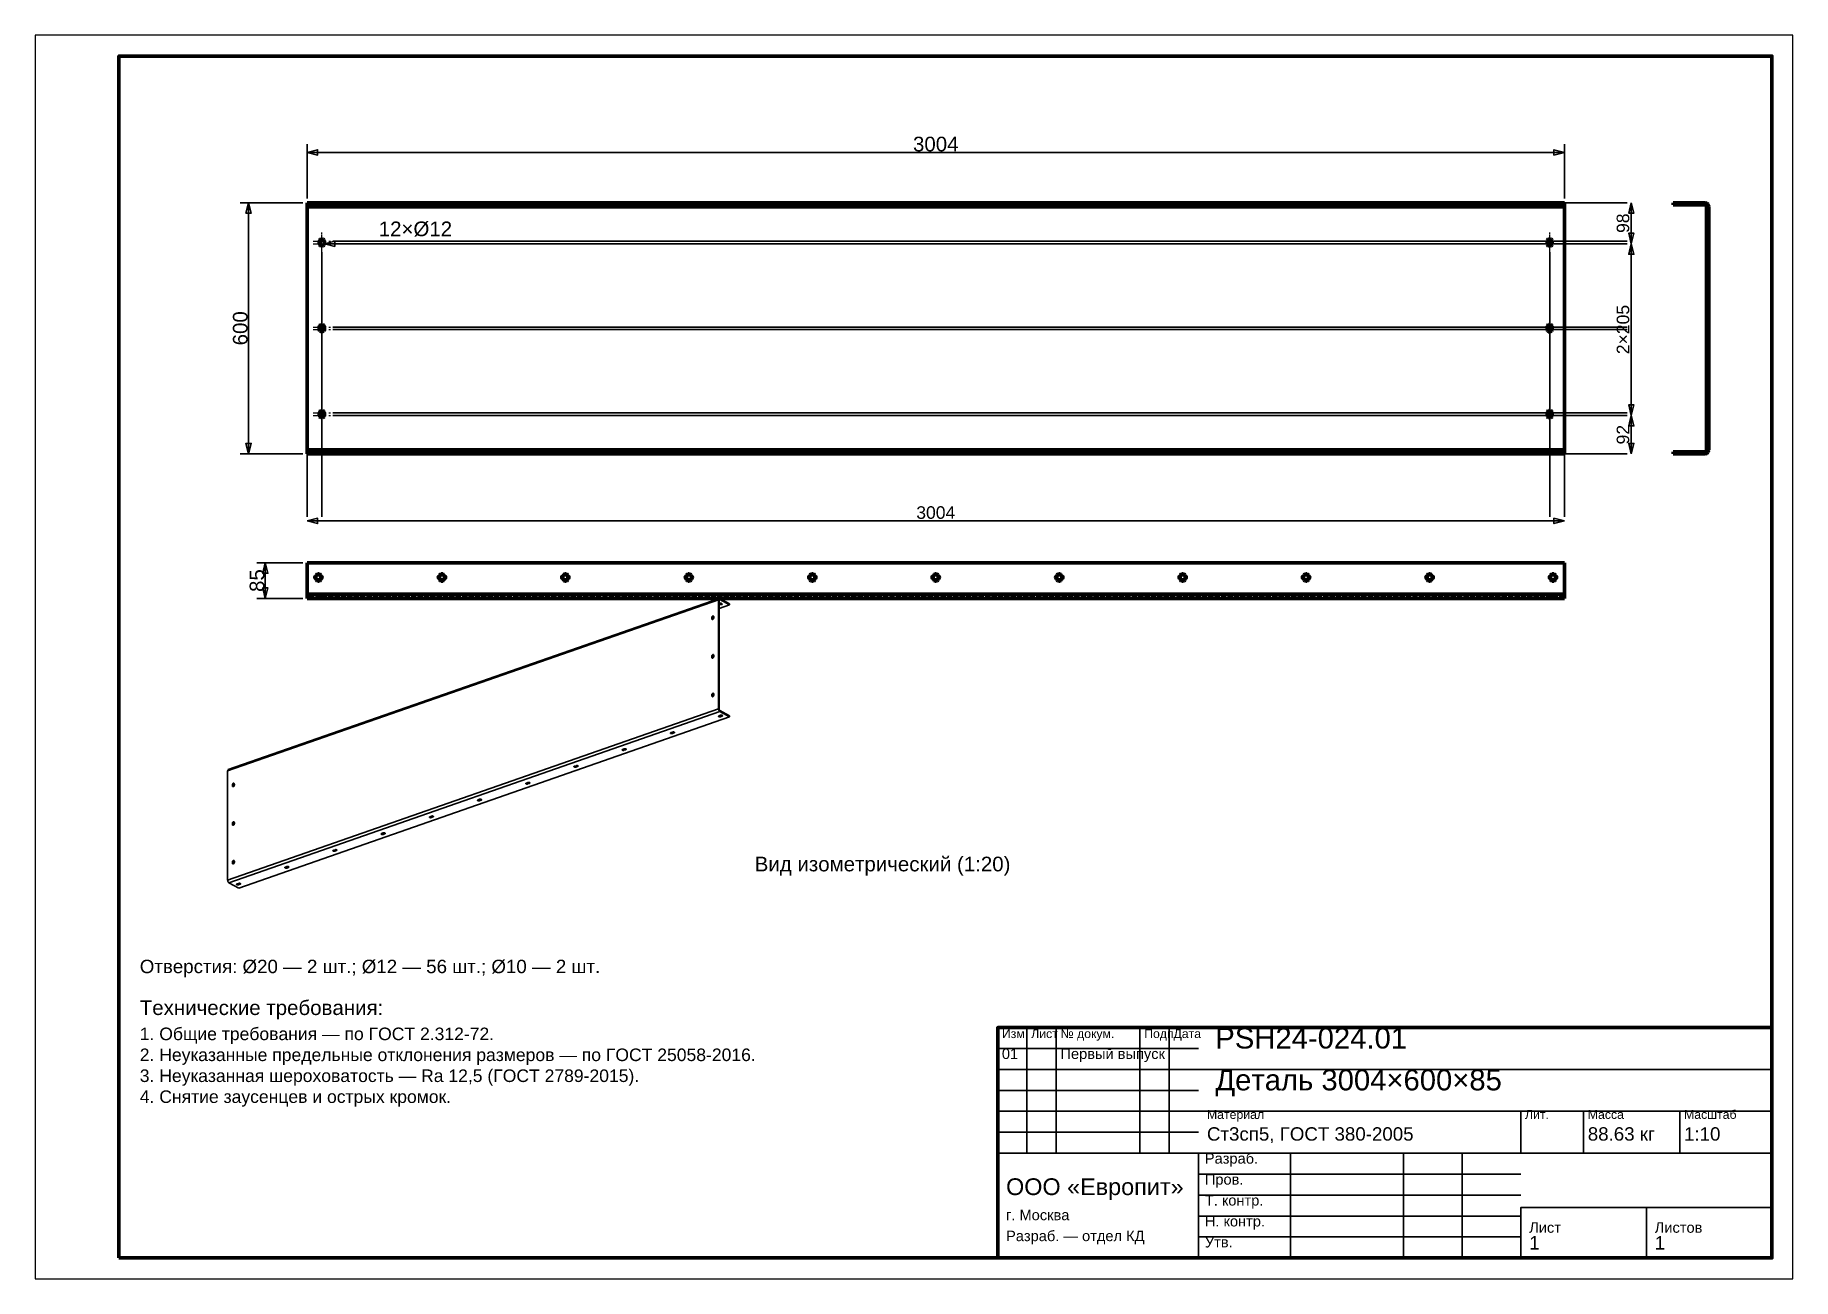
# Model space of a CAD drawing. Header units: millimetres. Extents: x 0 to 420, y 0 to 297.
import ezdxf
from ezdxf.enums import TextEntityAlignment as Align

# ---------------------------------------------------------------- set-up
doc = ezdxf.new("R2010")
doc.units = ezdxf.units.MM
doc.linetypes.add('CENTER', pattern=[5.08, 3.175, -0.635, 0.635, -0.635])
doc.linetypes.add('DASHED', pattern=[1.524, 1.27, -0.254])
doc.styles.add('GOST', font='Arial')

msp = doc.modelspace()

# ---------------------------------------------------------------- texts
at = {"color": 7, "style": 'GOST'}
for height, p in [(3.5, (215.2, 271)), (3, (215.2, 183))]:
    msp.add_text('3004', height=height, dxfattribs=at).set_placement(p, align=Align.MIDDLE)
msp.add_text('12×Ø12', height=3.5, dxfattribs=at).set_placement((82.1, 249))
for s, height, p in [('98', 3, (379.4, 252.1)), ('2×205', 3, (379.4, 226.7)), ('600', 3.5, (49, 227)), ('92', 3, (379.4, 201.6)), ('85', 3.5, (53, 166.75))]:
    msp.add_text(s, height=height, rotation=90, dxfattribs=at).set_placement(p, align=Align.MIDDLE)
at = {"color": 3, "style": 'GOST'}
for s, height, p in [('Вид изометрический (1:20)', 3.5, (171.94, 97.31)), ('Технические требования:', 3.5, (25, 63)), ('1. Общие требования — по ГОСТ 2.312-72.', 3, (25, 57)), ('Изм.', 2.1, (231, 57.5)), ('Лист', 2.1, (238, 57.5)), ('№ докум.', 2.1, (245, 57.5)), ('Подп.', 2.1, (265, 57.5)), ('Дата', 2.1, (272, 57.5)), ('PSH24-024.01', 5, (282, 55)), ('2. Неуказанные предельные отклонения размеров — по ГОСТ 25058-2016.', 3, (25, 52)), ('01', 2.5, (231, 52.5)), ('Первый выпуск', 2.5, (245, 52.5)), ('3. Неуказанная шероховатость — Ra 12,5 (ГОСТ 2789-2015).', 3, (25, 47)), ('Деталь 3004×600×85', 5, (282, 45)), ('4. Снятие заусенцев и острых кромок.', 3, (25, 42)), ('Материал', 2.1, (280, 38.2)), ('Лит.', 2.1, (356, 38.2)), ('Масса', 2.1, (371, 38.2)), ('Масштаб', 2.1, (394, 38.2)), ('Ст3сп5, ГОСТ 380-2005', 3.2, (280, 33)), ('88.63 кг', 3.2, (371, 33)), ('1:10', 3.2, (394, 33)), ('Разраб.', 2.5, (279.5, 27.5)), ('ООО «Европит»', 4, (232, 20)), ('Пров.', 2.5, (279.5, 22.5)), ('Т. контр.', 2.5, (279.5, 17.5)), ('г. Москва', 2.5, (232, 14)), ('Н. контр.', 2.5, (279.5, 12.5)), ('Лист', 2.5, (357, 11)), ('Листов', 2.5, (387, 11)), ('Разраб. — отдел КД', 2.5, (232, 9)), ('Утв.', 2.5, (279.5, 7.5)), ('1', 3.2, (357, 7)), ('1', 3.2, (387, 7))]:
    msp.add_text(s, height=height, dxfattribs=at).set_placement(p)
at = {"color": 6, "style": 'GOST'}
msp.add_text('Отверстия: Ø20 — 2 шт.; Ø12 — 56 шт.; Ø10 — 2 шт.', height=3.2, dxfattribs=at).set_placement((25, 73))

# ---------------------------------------------------------------- linework, layer by layer
at = {"color": 7, "lineweight": 35}
for p, q in [((65, 258), (65, 271)), ((65, 269), (365.4, 269)), ((365.4, 258), (365.4, 271)), ((64, 257), (49, 257)), ((51, 197), (51, 257)), ((365.4, 257), (380.4, 257)), ((380.4, 257), (379.4, 257)), ((381.4, 247.2), (381.4, 257)), ((71.1, 247.8), (380.4, 247.8)), ((364.5, 247.8), (380.4, 247.8)), ((68.5, 245.2), (68.5, 182)), ((68.5, 244.6), (68.5, 182)), ((69.1, 247.2), (81.1, 247.2)), ((71.1, 247.2), (380.4, 247.2)), ((81.1, 247.2), (86.1, 247.2)), ((361.9, 245.2), (361.9, 182)), ((361.9, 244.6), (361.9, 182)), ((364.5, 247.2), (380.4, 247.2)), ((380.4, 247.2), (379.4, 247.2)), ((380.4, 247.2), (379.4, 247.2)), ((381.4, 206.2), (381.4, 247.2)), ((71.1, 227.3), (380.4, 227.3)), ((364.5, 227.3), (380.4, 227.3)), ((68.5, 224.7), (68.5, 182)), ((68.5, 224.1), (68.5, 182)), ((71.1, 226.7), (380.4, 226.7)), ((361.9, 224.7), (361.9, 182)), ((361.9, 224.1), (361.9, 182)), ((364.5, 226.7), (380.4, 226.7)), ((71.1, 206.8), (380.4, 206.8)), ((71.1, 206.2), (380.4, 206.2)), ((364.5, 206.8), (380.4, 206.8)), ((364.5, 206.2), (380.4, 206.2)), ((380.4, 206.2), (379.4, 206.2)), ((380.4, 206.2), (379.4, 206.2)), ((381.4, 197), (381.4, 206.2)), ((68.5, 204.2), (68.5, 182)), ((68.5, 203.6), (68.5, 182)), ((361.9, 204.2), (361.9, 182)), ((361.9, 203.6), (361.9, 182)), ((64, 197), (49, 197)), ((65, 197), (65, 182)), ((365.4, 197), (365.4, 182)), ((365.4, 197), (380.4, 197)), ((380.4, 197), (379.4, 197)), ((65, 182), (65, 183)), ((65, 181), (365.4, 181)), ((365.4, 182), (365.4, 183)), ((64, 171), (53, 171)), ((55, 162.5), (55, 171)), ((64, 162.5), (53, 162.5)), ((237, 30), (237, 60)), ((244, 30), (244, 60)), ((264, 30), (264, 60)), ((271, 30), (271, 60)), ((230, 55), (278, 55)), ((230, 50), (278, 50)), ((278, 50), (415, 50)), ((230, 45), (278, 45)), ((230, 40), (278, 40)), ((278, 40), (415, 40)), ((355, 30), (355, 40)), ((370, 30), (370, 40)), ((393, 30), (393, 40)), ((230, 35), (278, 35)), ((230, 30), (278, 30)), ((278, 30), (415, 30)), ((300, 5), (300, 30)), ((327, 5), (327, 30)), ((341, 5), (341, 30)), ((278, 25), (355, 25)), ((278, 20), (355, 20)), ((355, 17), (415, 17)), ((278, 15), (355, 15)), ((278, 10), (355, 10))]:
    msp.add_line(p, q, dxfattribs=at)
at = {"color": 1, "lineweight": 70}
for p, q in [((65, 257), (65, 256.5)), ((65, 257), (365.4, 257)), ((365.4, 256.5), (65, 256.5)), ((65, 256.5), (65, 256.5)), ((65, 256.5), (65, 256.49)), ((65, 256.49), (65, 256.47)), ((65, 256.47), (65, 256.45)), ((65, 256.45), (65, 256.42)), ((65, 256.42), (65, 256.39)), ((65, 256.39), (65, 256.35)), ((65, 256.35), (65, 256.31)), ((65, 256.31), (65, 256.27)), ((65, 256.27), (65, 256.22)), ((65, 256.22), (65, 256.17)), ((365.4, 257), (365.4, 256.5)), ((365.4, 256.49), (365.4, 256.5)), ((365.4, 256.5), (365.4, 256.5)), ((365.4, 256.47), (365.4, 256.49)), ((365.4, 256.45), (365.4, 256.47)), ((365.4, 256.42), (365.4, 256.45)), ((365.4, 256.39), (365.4, 256.42)), ((365.4, 256.35), (365.4, 256.39)), ((365.4, 256.31), (365.4, 256.35)), ((365.4, 256.27), (365.4, 256.31)), ((365.4, 256.22), (365.4, 256.27)), ((365.4, 256.17), (365.4, 256.22)), ((391.4, 257), (391.4, 256.5)), ((391.4, 257), (398.9, 257)), ((398.9, 256.5), (391.4, 256.5)), ((398.9, 257), (399.12, 256.97)), ((399.05, 256.48), (398.9, 256.5)), ((399.19, 256.4), (399.05, 256.48)), ((399.12, 256.97), (399.33, 256.9)), ((399.3, 256.29), (399.19, 256.4)), ((399.38, 256.15), (399.3, 256.29)), ((399.33, 256.9), (399.52, 256.78)), ((399.52, 256.78), (399.68, 256.62)), ((399.68, 256.62), (399.8, 256.43)), ((399.8, 256.43), (399.87, 256.22)), ((399.87, 256.22), (399.9, 256)), ((65, 256.17), (65, 256.11)), ((65, 256.11), (65, 256.06)), ((65, 256.06), (65, 256)), ((65, 256), (65, 198)), ((65, 256), (365.4, 256)), ((365.4, 256.11), (365.4, 256.17)), ((365.4, 256.06), (365.4, 256.11)), ((365.4, 256), (365.4, 256.06)), ((365.4, 198), (365.4, 256)), ((399.4, 256), (399.38, 256.15)), ((399.4, 198), (399.4, 256)), ((399.9, 256), (399.9, 198)), ((67.93, 247.99), (67.9, 247.8)), ((67.9, 247.8), (67.9, 247.2)), ((68.01, 248.15), (67.93, 247.99)), ((68.15, 248.29), (68.01, 248.15)), ((68.31, 248.37), (68.15, 248.29)), ((68.5, 248.4), (68.31, 248.37)), ((68.69, 248.37), (68.5, 248.4)), ((68.85, 248.29), (68.69, 248.37)), ((68.99, 248.15), (68.85, 248.29)), ((69.07, 247.99), (68.99, 248.15)), ((69.1, 247.8), (69.07, 247.99)), ((361.33, 247.99), (361.3, 247.8)), ((361.41, 248.15), (361.33, 247.99)), ((361.55, 248.29), (361.41, 248.15)), ((361.71, 248.37), (361.55, 248.29)), ((361.9, 248.4), (361.71, 248.37)), ((362.09, 248.37), (361.9, 248.4)), ((362.25, 248.29), (362.09, 248.37)), ((362.39, 248.15), (362.25, 248.29)), ((362.47, 247.99), (362.39, 248.15)), ((362.5, 247.8), (362.47, 247.99)), ((362.5, 247.2), (362.5, 247.8)), ((67.9, 247.2), (67.93, 247.01)), ((67.93, 247.01), (68.01, 246.85)), ((68.01, 246.85), (68.15, 246.71)), ((68.15, 246.71), (68.31, 246.63)), ((68.31, 246.63), (68.5, 246.6)), ((68.5, 246.6), (68.69, 246.63)), ((68.69, 246.63), (68.85, 246.71)), ((68.85, 246.71), (68.99, 246.85)), ((68.99, 246.85), (69.07, 247.01)), ((69.07, 247.01), (69.1, 247.2)), ((69.1, 247.2), (69.1, 247.8)), ((361.3, 247.8), (361.3, 247.2)), ((361.3, 247.2), (361.33, 247.01)), ((361.33, 247.01), (361.41, 246.85)), ((361.41, 246.85), (361.55, 246.71)), ((361.55, 246.71), (361.71, 246.63)), ((361.71, 246.63), (361.9, 246.6)), ((361.9, 246.6), (362.09, 246.63)), ((362.09, 246.63), (362.25, 246.71)), ((362.25, 246.71), (362.39, 246.85)), ((362.39, 246.85), (362.47, 247.01)), ((362.47, 247.01), (362.5, 247.2)), ((67.93, 227.49), (67.9, 227.3)), ((67.9, 227.3), (67.9, 226.7)), ((68.01, 227.65), (67.93, 227.49)), ((68.15, 227.79), (68.01, 227.65)), ((68.31, 227.87), (68.15, 227.79)), ((68.5, 227.9), (68.31, 227.87)), ((68.69, 227.87), (68.5, 227.9)), ((68.85, 227.79), (68.69, 227.87)), ((68.99, 227.65), (68.85, 227.79)), ((69.07, 227.49), (68.99, 227.65)), ((69.1, 227.3), (69.07, 227.49)), ((69.1, 226.7), (69.1, 227.3)), ((361.33, 227.49), (361.3, 227.3)), ((361.3, 227.3), (361.3, 226.7)), ((361.41, 227.65), (361.33, 227.49)), ((361.55, 227.79), (361.41, 227.65)), ((361.71, 227.87), (361.55, 227.79)), ((361.9, 227.9), (361.71, 227.87)), ((362.09, 227.87), (361.9, 227.9)), ((362.25, 227.79), (362.09, 227.87)), ((362.39, 227.65), (362.25, 227.79)), ((362.47, 227.49), (362.39, 227.65)), ((362.5, 227.3), (362.47, 227.49)), ((362.5, 226.7), (362.5, 227.3)), ((67.9, 226.7), (67.93, 226.51)), ((67.93, 226.51), (68.01, 226.35)), ((68.01, 226.35), (68.15, 226.21)), ((68.15, 226.21), (68.31, 226.13)), ((68.31, 226.13), (68.5, 226.1)), ((68.5, 226.1), (68.69, 226.13)), ((68.69, 226.13), (68.85, 226.21)), ((68.85, 226.21), (68.99, 226.35)), ((68.99, 226.35), (69.07, 226.51)), ((69.07, 226.51), (69.1, 226.7)), ((361.3, 226.7), (361.33, 226.51)), ((361.33, 226.51), (361.41, 226.35)), ((361.41, 226.35), (361.55, 226.21)), ((361.55, 226.21), (361.71, 226.13)), ((361.71, 226.13), (361.9, 226.1)), ((361.9, 226.1), (362.09, 226.13)), ((362.09, 226.13), (362.25, 226.21)), ((362.25, 226.21), (362.39, 226.35)), ((362.39, 226.35), (362.47, 226.51)), ((362.47, 226.51), (362.5, 226.7)), ((67.93, 206.99), (67.9, 206.8)), ((67.9, 206.8), (67.9, 206.2)), ((67.9, 206.2), (67.93, 206.01)), ((68.01, 207.15), (67.93, 206.99)), ((67.93, 206.01), (68.01, 205.85)), ((68.15, 207.29), (68.01, 207.15)), ((68.01, 205.85), (68.15, 205.71)), ((68.31, 207.37), (68.15, 207.29)), ((68.5, 207.4), (68.31, 207.37)), ((68.69, 207.37), (68.5, 207.4)), ((68.85, 207.29), (68.69, 207.37)), ((68.99, 207.15), (68.85, 207.29)), ((68.85, 205.71), (68.99, 205.85)), ((69.07, 206.99), (68.99, 207.15)), ((68.99, 205.85), (69.07, 206.01)), ((69.1, 206.8), (69.07, 206.99)), ((69.07, 206.01), (69.1, 206.2)), ((69.1, 206.2), (69.1, 206.8)), ((361.33, 206.99), (361.3, 206.8)), ((361.3, 206.8), (361.3, 206.2)), ((361.3, 206.2), (361.33, 206.01)), ((361.41, 207.15), (361.33, 206.99)), ((361.33, 206.01), (361.41, 205.85)), ((361.55, 207.29), (361.41, 207.15)), ((361.41, 205.85), (361.55, 205.71)), ((361.71, 207.37), (361.55, 207.29)), ((361.9, 207.4), (361.71, 207.37)), ((362.09, 207.37), (361.9, 207.4)), ((362.25, 207.29), (362.09, 207.37)), ((362.39, 207.15), (362.25, 207.29)), ((362.25, 205.71), (362.39, 205.85)), ((362.47, 206.99), (362.39, 207.15)), ((362.39, 205.85), (362.47, 206.01)), ((362.5, 206.8), (362.47, 206.99)), ((362.47, 206.01), (362.5, 206.2)), ((362.5, 206.2), (362.5, 206.8)), ((68.15, 205.71), (68.31, 205.63)), ((68.31, 205.63), (68.5, 205.6)), ((68.5, 205.6), (68.69, 205.63)), ((68.69, 205.63), (68.85, 205.71)), ((361.55, 205.71), (361.71, 205.63)), ((361.71, 205.63), (361.9, 205.6)), ((361.9, 205.6), (362.09, 205.63)), ((362.09, 205.63), (362.25, 205.71)), ((65, 198), (65, 197.94)), ((65, 198), (365.4, 198)), ((65, 197.94), (65, 197.89)), ((65, 197.89), (65, 197.83)), ((65, 197.83), (65, 197.78)), ((65, 197.78), (65, 197.73)), ((65, 197.73), (65, 197.69)), ((65, 197.69), (65, 197.65)), ((65, 197.65), (65, 197.61)), ((65, 197.61), (65, 197.58)), ((65, 197.58), (65, 197.55)), ((65, 197.55), (65, 197.53)), ((65, 197.53), (65, 197.51)), ((65, 197.51), (65, 197.5)), ((65, 197), (65, 197.5)), ((65, 197.5), (365.4, 197.5)), ((65, 197.5), (65, 197.5)), ((365.4, 197.94), (365.4, 198)), ((365.4, 197.89), (365.4, 197.94)), ((365.4, 197.83), (365.4, 197.89)), ((365.4, 197.78), (365.4, 197.83)), ((365.4, 197.73), (365.4, 197.78)), ((365.4, 197.69), (365.4, 197.73)), ((365.4, 197.65), (365.4, 197.69)), ((365.4, 197.61), (365.4, 197.65)), ((365.4, 197.58), (365.4, 197.61)), ((365.4, 197.55), (365.4, 197.58)), ((365.4, 197.53), (365.4, 197.55)), ((365.4, 197.51), (365.4, 197.53)), ((365.4, 197.5), (365.4, 197.51)), ((365.4, 197.5), (365.4, 197.5)), ((365.4, 197), (365.4, 197.5)), ((391.4, 197.5), (398.9, 197.5)), ((391.4, 197), (391.4, 197.5)), ((398.9, 197.5), (399.05, 197.52)), ((399.05, 197.52), (399.19, 197.6)), ((399.19, 197.6), (399.3, 197.71)), ((399.3, 197.71), (399.38, 197.85)), ((399.38, 197.85), (399.4, 198)), ((399.8, 197.57), (399.68, 197.38)), ((399.87, 197.78), (399.8, 197.57)), ((399.9, 198), (399.87, 197.78)), ((65, 197), (365.4, 197)), ((398.9, 197), (391.4, 197)), ((399.12, 197.03), (398.9, 197)), ((399.33, 197.1), (399.12, 197.03)), ((399.52, 197.22), (399.33, 197.1)), ((399.68, 197.38), (399.52, 197.22)), ((65, 171), (65, 163.5)), ((365.4, 171), (65, 171)), ((67.21, 168.15), (67.13, 167.99)), ((67.2, 168.1), (67.18, 168.1)), ((68.2, 168.1), (67.2, 168.1)), ((67.35, 168.29), (67.21, 168.15)), ((67.51, 168.37), (67.35, 168.29)), ((67.7, 168.4), (67.51, 168.37)), ((67.89, 168.37), (67.7, 168.4)), ((68.05, 168.29), (67.89, 168.37)), ((68.19, 168.15), (68.05, 168.29)), ((68.27, 167.99), (68.19, 168.15)), ((68.22, 168.1), (68.2, 168.1)), ((96.71, 168.15), (96.63, 167.99)), ((96.7, 168.1), (96.68, 168.1)), ((97.7, 168.1), (96.7, 168.1)), ((96.85, 168.29), (96.71, 168.15)), ((97.01, 168.37), (96.85, 168.29)), ((97.2, 168.4), (97.01, 168.37)), ((97.39, 168.37), (97.2, 168.4)), ((97.55, 168.29), (97.39, 168.37)), ((97.69, 168.15), (97.55, 168.29)), ((97.77, 167.99), (97.69, 168.15)), ((97.72, 168.1), (97.7, 168.1)), ((126.21, 168.15), (126.13, 167.99)), ((126.2, 168.1), (126.18, 168.1)), ((127.2, 168.1), (126.2, 168.1)), ((126.35, 168.29), (126.21, 168.15)), ((126.51, 168.37), (126.35, 168.29)), ((126.7, 168.4), (126.51, 168.37)), ((126.89, 168.37), (126.7, 168.4)), ((127.05, 168.29), (126.89, 168.37)), ((127.19, 168.15), (127.05, 168.29)), ((127.27, 167.99), (127.19, 168.15)), ((127.22, 168.1), (127.2, 168.1)), ((155.71, 168.15), (155.63, 167.99)), ((155.7, 168.1), (155.68, 168.1)), ((156.7, 168.1), (155.7, 168.1)), ((155.85, 168.29), (155.71, 168.15)), ((156.01, 168.37), (155.85, 168.29)), ((156.2, 168.4), (156.01, 168.37)), ((156.39, 168.37), (156.2, 168.4)), ((156.55, 168.29), (156.39, 168.37)), ((156.69, 168.15), (156.55, 168.29)), ((156.77, 167.99), (156.69, 168.15)), ((156.72, 168.1), (156.7, 168.1)), ((185.21, 168.15), (185.13, 167.99)), ((185.2, 168.1), (185.18, 168.1)), ((186.2, 168.1), (185.2, 168.1)), ((185.35, 168.29), (185.21, 168.15)), ((185.51, 168.37), (185.35, 168.29)), ((185.7, 168.4), (185.51, 168.37)), ((185.89, 168.37), (185.7, 168.4)), ((186.05, 168.29), (185.89, 168.37)), ((186.19, 168.15), (186.05, 168.29)), ((186.27, 167.99), (186.19, 168.15)), ((186.22, 168.1), (186.2, 168.1)), ((214.71, 168.15), (214.63, 167.99)), ((214.7, 168.1), (214.68, 168.1)), ((215.7, 168.1), (214.7, 168.1)), ((214.85, 168.29), (214.71, 168.15)), ((215.01, 168.37), (214.85, 168.29)), ((215.2, 168.4), (215.01, 168.37)), ((215.39, 168.37), (215.2, 168.4)), ((215.55, 168.29), (215.39, 168.37)), ((215.69, 168.15), (215.55, 168.29)), ((215.77, 167.99), (215.69, 168.15)), ((215.72, 168.1), (215.7, 168.1)), ((244.21, 168.15), (244.13, 167.99)), ((244.2, 168.1), (244.18, 168.1)), ((245.2, 168.1), (244.2, 168.1)), ((244.35, 168.29), (244.21, 168.15)), ((244.51, 168.37), (244.35, 168.29)), ((244.7, 168.4), (244.51, 168.37)), ((244.89, 168.37), (244.7, 168.4)), ((245.05, 168.29), (244.89, 168.37)), ((245.19, 168.15), (245.05, 168.29)), ((245.27, 167.99), (245.19, 168.15)), ((245.22, 168.1), (245.2, 168.1)), ((273.71, 168.15), (273.63, 167.99)), ((273.7, 168.1), (273.68, 168.1)), ((274.7, 168.1), (273.7, 168.1)), ((273.85, 168.29), (273.71, 168.15)), ((274.01, 168.37), (273.85, 168.29)), ((274.2, 168.4), (274.01, 168.37)), ((274.39, 168.37), (274.2, 168.4)), ((274.55, 168.29), (274.39, 168.37)), ((274.69, 168.15), (274.55, 168.29)), ((274.77, 167.99), (274.69, 168.15)), ((274.72, 168.1), (274.7, 168.1)), ((303.21, 168.15), (303.13, 167.99)), ((303.2, 168.1), (303.18, 168.1)), ((304.2, 168.1), (303.2, 168.1)), ((303.35, 168.29), (303.21, 168.15)), ((303.51, 168.37), (303.35, 168.29)), ((303.7, 168.4), (303.51, 168.37)), ((303.89, 168.37), (303.7, 168.4)), ((304.05, 168.29), (303.89, 168.37)), ((304.19, 168.15), (304.05, 168.29)), ((304.27, 167.99), (304.19, 168.15)), ((304.22, 168.1), (304.2, 168.1)), ((332.71, 168.15), (332.63, 167.99)), ((332.7, 168.1), (332.68, 168.1)), ((333.7, 168.1), (332.7, 168.1)), ((332.85, 168.29), (332.71, 168.15)), ((333.01, 168.37), (332.85, 168.29)), ((333.2, 168.4), (333.01, 168.37)), ((333.39, 168.37), (333.2, 168.4)), ((333.55, 168.29), (333.39, 168.37)), ((333.69, 168.15), (333.55, 168.29)), ((333.77, 167.99), (333.69, 168.15)), ((333.72, 168.1), (333.7, 168.1)), ((362.21, 168.15), (362.13, 167.99)), ((362.2, 168.1), (362.18, 168.1)), ((363.2, 168.1), (362.2, 168.1)), ((362.35, 168.29), (362.21, 168.15)), ((362.51, 168.37), (362.35, 168.29)), ((362.7, 168.4), (362.51, 168.37)), ((362.89, 168.37), (362.7, 168.4)), ((363.05, 168.29), (362.89, 168.37)), ((363.19, 168.15), (363.05, 168.29)), ((363.27, 167.99), (363.19, 168.15)), ((363.22, 168.1), (363.2, 168.1)), ((365.4, 171), (365.4, 163.5)), ((67.13, 167.99), (67.1, 167.8)), ((67.1, 167.8), (67.1, 167.2)), ((67.1, 167.2), (67.13, 167.01)), ((67.13, 167.01), (67.21, 166.85)), ((67.18, 166.9), (67.2, 166.9)), ((67.2, 166.9), (68.2, 166.9)), ((67.21, 166.85), (67.35, 166.71)), ((67.35, 166.71), (67.51, 166.63)), ((67.51, 166.63), (67.7, 166.6)), ((67.7, 166.6), (67.89, 166.63)), ((67.89, 166.63), (68.05, 166.71)), ((68.05, 166.71), (68.19, 166.85)), ((68.19, 166.85), (68.27, 167.01)), ((68.2, 166.9), (68.22, 166.9)), ((68.3, 167.8), (68.27, 167.99)), ((68.27, 167.01), (68.3, 167.2)), ((68.3, 167.2), (68.3, 167.8)), ((96.63, 167.99), (96.6, 167.8)), ((96.6, 167.8), (96.6, 167.2)), ((96.6, 167.2), (96.63, 167.01)), ((96.63, 167.01), (96.71, 166.85)), ((96.68, 166.9), (96.7, 166.9)), ((96.7, 166.9), (97.7, 166.9)), ((96.71, 166.85), (96.85, 166.71)), ((96.85, 166.71), (97.01, 166.63)), ((97.01, 166.63), (97.2, 166.6)), ((97.2, 166.6), (97.39, 166.63)), ((97.39, 166.63), (97.55, 166.71)), ((97.55, 166.71), (97.69, 166.85)), ((97.69, 166.85), (97.77, 167.01)), ((97.7, 166.9), (97.72, 166.9)), ((97.8, 167.8), (97.77, 167.99)), ((97.77, 167.01), (97.8, 167.2)), ((97.8, 167.2), (97.8, 167.8)), ((126.13, 167.99), (126.1, 167.8)), ((126.1, 167.8), (126.1, 167.2)), ((126.1, 167.2), (126.13, 167.01)), ((126.13, 167.01), (126.21, 166.85)), ((126.18, 166.9), (126.2, 166.9)), ((126.2, 166.9), (127.2, 166.9)), ((126.21, 166.85), (126.35, 166.71)), ((126.35, 166.71), (126.51, 166.63)), ((126.51, 166.63), (126.7, 166.6)), ((126.7, 166.6), (126.89, 166.63)), ((126.89, 166.63), (127.05, 166.71)), ((127.05, 166.71), (127.19, 166.85)), ((127.19, 166.85), (127.27, 167.01)), ((127.2, 166.9), (127.22, 166.9)), ((127.3, 167.8), (127.27, 167.99)), ((127.27, 167.01), (127.3, 167.2)), ((127.3, 167.2), (127.3, 167.8)), ((155.63, 167.99), (155.6, 167.8)), ((155.6, 167.8), (155.6, 167.2)), ((155.6, 167.2), (155.63, 167.01)), ((155.63, 167.01), (155.71, 166.85)), ((155.68, 166.9), (155.7, 166.9)), ((155.7, 166.9), (156.7, 166.9)), ((155.71, 166.85), (155.85, 166.71)), ((155.85, 166.71), (156.01, 166.63)), ((156.01, 166.63), (156.2, 166.6)), ((156.2, 166.6), (156.39, 166.63)), ((156.39, 166.63), (156.55, 166.71)), ((156.55, 166.71), (156.69, 166.85)), ((156.69, 166.85), (156.77, 167.01)), ((156.7, 166.9), (156.72, 166.9)), ((156.8, 167.8), (156.77, 167.99)), ((156.77, 167.01), (156.8, 167.2)), ((156.8, 167.2), (156.8, 167.8)), ((185.13, 167.99), (185.1, 167.8)), ((185.1, 167.8), (185.1, 167.2)), ((185.1, 167.2), (185.13, 167.01)), ((185.13, 167.01), (185.21, 166.85)), ((185.18, 166.9), (185.2, 166.9)), ((185.2, 166.9), (186.2, 166.9)), ((185.21, 166.85), (185.35, 166.71)), ((185.35, 166.71), (185.51, 166.63)), ((185.51, 166.63), (185.7, 166.6)), ((185.7, 166.6), (185.89, 166.63)), ((185.89, 166.63), (186.05, 166.71)), ((186.05, 166.71), (186.19, 166.85)), ((186.19, 166.85), (186.27, 167.01)), ((186.2, 166.9), (186.22, 166.9)), ((186.3, 167.8), (186.27, 167.99)), ((186.27, 167.01), (186.3, 167.2)), ((186.3, 167.2), (186.3, 167.8)), ((214.63, 167.99), (214.6, 167.8)), ((214.6, 167.8), (214.6, 167.2)), ((214.6, 167.2), (214.63, 167.01)), ((214.63, 167.01), (214.71, 166.85)), ((214.68, 166.9), (214.7, 166.9)), ((214.7, 166.9), (215.7, 166.9)), ((214.71, 166.85), (214.85, 166.71)), ((214.85, 166.71), (215.01, 166.63)), ((215.01, 166.63), (215.2, 166.6)), ((215.2, 166.6), (215.39, 166.63)), ((215.39, 166.63), (215.55, 166.71)), ((215.55, 166.71), (215.69, 166.85)), ((215.69, 166.85), (215.77, 167.01)), ((215.7, 166.9), (215.72, 166.9)), ((215.8, 167.8), (215.77, 167.99)), ((215.77, 167.01), (215.8, 167.2)), ((215.8, 167.2), (215.8, 167.8)), ((244.13, 167.99), (244.1, 167.8)), ((244.1, 167.8), (244.1, 167.2)), ((244.1, 167.2), (244.13, 167.01)), ((244.13, 167.01), (244.21, 166.85)), ((244.18, 166.9), (244.2, 166.9)), ((244.2, 166.9), (245.2, 166.9)), ((244.21, 166.85), (244.35, 166.71)), ((244.35, 166.71), (244.51, 166.63)), ((244.51, 166.63), (244.7, 166.6)), ((244.7, 166.6), (244.89, 166.63)), ((244.89, 166.63), (245.05, 166.71)), ((245.05, 166.71), (245.19, 166.85)), ((245.19, 166.85), (245.27, 167.01)), ((245.2, 166.9), (245.22, 166.9)), ((245.3, 167.8), (245.27, 167.99)), ((245.27, 167.01), (245.3, 167.2)), ((245.3, 167.2), (245.3, 167.8)), ((273.63, 167.99), (273.6, 167.8)), ((273.6, 167.8), (273.6, 167.2)), ((273.6, 167.2), (273.63, 167.01)), ((273.63, 167.01), (273.71, 166.85)), ((273.68, 166.9), (273.7, 166.9)), ((273.7, 166.9), (274.7, 166.9)), ((273.71, 166.85), (273.85, 166.71)), ((273.85, 166.71), (274.01, 166.63)), ((274.01, 166.63), (274.2, 166.6)), ((274.2, 166.6), (274.39, 166.63)), ((274.39, 166.63), (274.55, 166.71)), ((274.55, 166.71), (274.69, 166.85)), ((274.69, 166.85), (274.77, 167.01)), ((274.7, 166.9), (274.72, 166.9)), ((274.8, 167.8), (274.77, 167.99)), ((274.77, 167.01), (274.8, 167.2)), ((274.8, 167.2), (274.8, 167.8)), ((303.13, 167.99), (303.1, 167.8)), ((303.1, 167.8), (303.1, 167.2)), ((303.1, 167.2), (303.13, 167.01)), ((303.13, 167.01), (303.21, 166.85)), ((303.18, 166.9), (303.2, 166.9)), ((303.2, 166.9), (304.2, 166.9)), ((303.21, 166.85), (303.35, 166.71)), ((303.35, 166.71), (303.51, 166.63)), ((303.51, 166.63), (303.7, 166.6)), ((303.7, 166.6), (303.89, 166.63)), ((303.89, 166.63), (304.05, 166.71)), ((304.05, 166.71), (304.19, 166.85)), ((304.19, 166.85), (304.27, 167.01)), ((304.2, 166.9), (304.22, 166.9)), ((304.3, 167.8), (304.27, 167.99)), ((304.27, 167.01), (304.3, 167.2)), ((304.3, 167.2), (304.3, 167.8)), ((332.63, 167.99), (332.6, 167.8)), ((332.6, 167.8), (332.6, 167.2)), ((332.6, 167.2), (332.63, 167.01)), ((332.63, 167.01), (332.71, 166.85)), ((332.68, 166.9), (332.7, 166.9)), ((332.7, 166.9), (333.7, 166.9)), ((332.71, 166.85), (332.85, 166.71)), ((332.85, 166.71), (333.01, 166.63)), ((333.01, 166.63), (333.2, 166.6)), ((333.2, 166.6), (333.39, 166.63)), ((333.39, 166.63), (333.55, 166.71)), ((333.55, 166.71), (333.69, 166.85)), ((333.69, 166.85), (333.77, 167.01)), ((333.7, 166.9), (333.72, 166.9)), ((333.8, 167.8), (333.77, 167.99)), ((333.77, 167.01), (333.8, 167.2)), ((333.8, 167.2), (333.8, 167.8)), ((362.13, 167.99), (362.1, 167.8)), ((362.1, 167.8), (362.1, 167.2)), ((362.1, 167.2), (362.13, 167.01)), ((362.13, 167.01), (362.21, 166.85)), ((362.18, 166.9), (362.2, 166.9)), ((362.2, 166.9), (363.2, 166.9)), ((362.21, 166.85), (362.35, 166.71)), ((362.35, 166.71), (362.51, 166.63)), ((362.51, 166.63), (362.7, 166.6)), ((362.7, 166.6), (362.89, 166.63)), ((362.89, 166.63), (363.05, 166.71)), ((363.05, 166.71), (363.19, 166.85)), ((363.19, 166.85), (363.27, 167.01)), ((363.2, 166.9), (363.22, 166.9)), ((363.3, 167.8), (363.27, 167.99)), ((363.27, 167.01), (363.3, 167.2)), ((363.3, 167.2), (363.3, 167.8)), ((65, 163.5), (65, 163.39)), ((65, 163.5), (365.4, 163.5)), ((65, 163.39), (65, 163.28)), ((65, 163.28), (65, 163.17)), ((65, 163.17), (65, 163.07)), ((65, 163.07), (65, 162.97)), ((65, 162.97), (65, 162.88)), ((65, 162.88), (65, 162.79)), ((65, 162.79), (65, 162.72)), ((65, 162.72), (65, 162.65)), ((65, 162.65), (65, 162.6)), ((65, 162.6), (65, 162.56)), ((65, 162.56), (65, 162.53)), ((65, 162.53), (65, 162.51)), ((65, 162.51), (65, 162.5)), ((65, 162.5), (365.4, 162.5)), ((365.4, 163.5), (365.4, 163.39)), ((365.4, 163.39), (365.4, 163.28)), ((365.4, 163.28), (365.4, 163.17)), ((365.4, 163.17), (365.4, 163.07)), ((365.4, 163.07), (365.4, 162.97)), ((365.4, 162.97), (365.4, 162.88)), ((365.4, 162.88), (365.4, 162.79)), ((365.4, 162.79), (365.4, 162.72)), ((365.4, 162.72), (365.4, 162.65)), ((365.4, 162.65), (365.4, 162.6)), ((365.4, 162.6), (365.4, 162.56)), ((365.4, 162.56), (365.4, 162.53)), ((365.4, 162.53), (365.4, 162.51)), ((365.4, 162.51), (365.4, 162.5))]:
    msp.add_line(p, q, dxfattribs=at)
at = {"color": 5, "linetype": 'DASHED', "lineweight": 35}
for p, q in [((365.4, 257), (65, 257)), ((65, 257), (65, 256.99)), ((65, 257), (65, 256.5)), ((65, 256.99), (65, 256.97)), ((65, 256.97), (65, 256.94)), ((65, 256.94), (65, 256.9)), ((65, 256.9), (65, 256.85)), ((65, 256.85), (65, 256.78)), ((65, 256.78), (65, 256.71)), ((65, 256.71), (65, 256.62)), ((65, 256.62), (65, 256.53)), ((65, 256.53), (65, 256.43)), ((65, 256.5), (365.4, 256.5)), ((65, 256.43), (65, 256.33)), ((65, 256.33), (65, 256.22)), ((65, 256.22), (65, 256.11)), ((67.1, 257), (67.1, 256.5)), ((67.1, 257), (67.12, 257)), ((67.1, 257), (67.1, 256.5)), ((67.12, 257), (67.1, 257)), ((67.12, 256.5), (67.1, 256.5)), ((67.1, 256.5), (67.12, 256.5)), ((67.12, 257), (67.16, 257)), ((67.16, 257), (67.12, 257)), ((67.16, 256.5), (67.12, 256.5)), ((67.12, 256.5), (67.16, 256.5)), ((67.16, 257), (67.23, 257)), ((67.23, 257), (67.16, 257)), ((67.23, 256.5), (67.16, 256.5)), ((67.16, 256.5), (67.23, 256.5)), ((67.23, 257), (67.33, 257)), ((67.33, 257), (67.23, 257)), ((67.33, 256.5), (67.23, 256.5)), ((67.23, 256.5), (67.33, 256.5)), ((67.33, 257), (67.44, 257)), ((67.44, 257), (67.33, 257)), ((67.44, 256.5), (67.33, 256.5)), ((67.33, 256.5), (67.44, 256.5)), ((67.44, 257), (67.57, 257)), ((67.57, 257), (67.44, 257)), ((67.57, 256.5), (67.44, 256.5)), ((67.44, 256.5), (67.57, 256.5)), ((67.57, 257), (67.7, 257)), ((67.7, 257), (67.57, 257)), ((67.7, 256.5), (67.57, 256.5)), ((67.57, 256.5), (67.7, 256.5)), ((67.7, 257), (67.83, 257)), ((67.83, 257), (67.7, 257)), ((67.83, 256.5), (67.7, 256.5)), ((67.7, 256.5), (67.83, 256.5)), ((67.83, 257), (67.96, 257)), ((67.96, 257), (67.83, 257)), ((67.96, 256.5), (67.83, 256.5)), ((67.83, 256.5), (67.96, 256.5)), ((67.96, 257), (68.07, 257)), ((68.07, 257), (67.96, 257)), ((68.07, 256.5), (67.96, 256.5)), ((67.96, 256.5), (68.07, 256.5)), ((68.07, 257), (68.17, 257)), ((68.17, 257), (68.07, 257)), ((68.17, 256.5), (68.07, 256.5)), ((68.07, 256.5), (68.17, 256.5)), ((68.17, 257), (68.24, 257)), ((68.24, 257), (68.17, 257)), ((68.24, 256.5), (68.17, 256.5)), ((68.17, 256.5), (68.24, 256.5)), ((68.24, 257), (68.28, 257)), ((68.28, 257), (68.24, 257)), ((68.28, 256.5), (68.24, 256.5)), ((68.24, 256.5), (68.28, 256.5)), ((68.28, 257), (68.3, 257)), ((68.3, 257), (68.28, 257)), ((68.3, 256.5), (68.28, 256.5)), ((68.28, 256.5), (68.3, 256.5)), ((68.3, 257), (68.3, 256.5)), ((68.3, 257), (68.3, 256.5)), ((96.6, 257), (96.6, 256.5)), ((96.6, 257), (96.62, 257)), ((96.6, 257), (96.6, 256.5)), ((96.62, 257), (96.6, 257)), ((96.62, 256.5), (96.6, 256.5)), ((96.6, 256.5), (96.62, 256.5)), ((96.62, 257), (96.66, 257)), ((96.66, 257), (96.62, 257)), ((96.66, 256.5), (96.62, 256.5)), ((96.62, 256.5), (96.66, 256.5)), ((96.66, 257), (96.73, 257)), ((96.73, 257), (96.66, 257)), ((96.73, 256.5), (96.66, 256.5)), ((96.66, 256.5), (96.73, 256.5)), ((96.73, 257), (96.83, 257)), ((96.83, 257), (96.73, 257)), ((96.83, 256.5), (96.73, 256.5)), ((96.73, 256.5), (96.83, 256.5)), ((96.83, 257), (96.94, 257)), ((96.94, 257), (96.83, 257)), ((96.94, 256.5), (96.83, 256.5)), ((96.83, 256.5), (96.94, 256.5)), ((96.94, 257), (97.07, 257)), ((97.07, 257), (96.94, 257)), ((97.07, 256.5), (96.94, 256.5)), ((96.94, 256.5), (97.07, 256.5)), ((97.07, 257), (97.2, 257)), ((97.2, 257), (97.07, 257)), ((97.2, 256.5), (97.07, 256.5)), ((97.07, 256.5), (97.2, 256.5)), ((97.2, 257), (97.33, 257)), ((97.33, 257), (97.2, 257)), ((97.33, 256.5), (97.2, 256.5)), ((97.2, 256.5), (97.33, 256.5)), ((97.33, 257), (97.46, 257)), ((97.46, 257), (97.33, 257)), ((97.46, 256.5), (97.33, 256.5)), ((97.33, 256.5), (97.46, 256.5)), ((97.46, 257), (97.57, 257)), ((97.57, 257), (97.46, 257)), ((97.57, 256.5), (97.46, 256.5)), ((97.46, 256.5), (97.57, 256.5)), ((97.57, 257), (97.67, 257)), ((97.67, 257), (97.57, 257)), ((97.67, 256.5), (97.57, 256.5)), ((97.57, 256.5), (97.67, 256.5)), ((97.67, 257), (97.74, 257)), ((97.74, 257), (97.67, 257)), ((97.74, 256.5), (97.67, 256.5)), ((97.67, 256.5), (97.74, 256.5)), ((97.74, 257), (97.78, 257)), ((97.78, 257), (97.74, 257)), ((97.78, 256.5), (97.74, 256.5)), ((97.74, 256.5), (97.78, 256.5)), ((97.78, 257), (97.8, 257)), ((97.8, 257), (97.78, 257)), ((97.8, 256.5), (97.78, 256.5)), ((97.78, 256.5), (97.8, 256.5)), ((97.8, 257), (97.8, 256.5)), ((97.8, 257), (97.8, 256.5)), ((126.1, 257), (126.1, 256.5)), ((126.1, 257), (126.12, 257)), ((126.1, 257), (126.1, 256.5)), ((126.12, 257), (126.1, 257)), ((126.12, 256.5), (126.1, 256.5)), ((126.1, 256.5), (126.12, 256.5)), ((126.12, 257), (126.16, 257)), ((126.16, 257), (126.12, 257)), ((126.16, 256.5), (126.12, 256.5)), ((126.12, 256.5), (126.16, 256.5)), ((126.16, 257), (126.23, 257)), ((126.23, 257), (126.16, 257)), ((126.23, 256.5), (126.16, 256.5)), ((126.16, 256.5), (126.23, 256.5)), ((126.23, 257), (126.33, 257)), ((126.33, 257), (126.23, 257)), ((126.33, 256.5), (126.23, 256.5)), ((126.23, 256.5), (126.33, 256.5)), ((126.33, 257), (126.44, 257)), ((126.44, 257), (126.33, 257)), ((126.44, 256.5), (126.33, 256.5)), ((126.33, 256.5), (126.44, 256.5)), ((126.44, 257), (126.57, 257)), ((126.57, 257), (126.44, 257)), ((126.57, 256.5), (126.44, 256.5)), ((126.44, 256.5), (126.57, 256.5)), ((126.57, 257), (126.7, 257)), ((126.7, 257), (126.57, 257)), ((126.7, 256.5), (126.57, 256.5)), ((126.57, 256.5), (126.7, 256.5)), ((126.7, 257), (126.83, 257)), ((126.83, 257), (126.7, 257)), ((126.83, 256.5), (126.7, 256.5)), ((126.7, 256.5), (126.83, 256.5)), ((126.83, 257), (126.96, 257)), ((126.96, 257), (126.83, 257)), ((126.96, 256.5), (126.83, 256.5)), ((126.83, 256.5), (126.96, 256.5)), ((126.96, 257), (127.07, 257)), ((127.07, 257), (126.96, 257)), ((127.07, 256.5), (126.96, 256.5)), ((126.96, 256.5), (127.07, 256.5)), ((127.07, 257), (127.17, 257)), ((127.17, 257), (127.07, 257)), ((127.17, 256.5), (127.07, 256.5)), ((127.07, 256.5), (127.17, 256.5)), ((127.17, 257), (127.24, 257)), ((127.24, 257), (127.17, 257)), ((127.24, 256.5), (127.17, 256.5)), ((127.17, 256.5), (127.24, 256.5)), ((127.24, 257), (127.28, 257)), ((127.28, 257), (127.24, 257)), ((127.28, 256.5), (127.24, 256.5)), ((127.24, 256.5), (127.28, 256.5)), ((127.28, 257), (127.3, 257)), ((127.3, 257), (127.28, 257)), ((127.3, 256.5), (127.28, 256.5)), ((127.28, 256.5), (127.3, 256.5)), ((127.3, 257), (127.3, 256.5)), ((127.3, 257), (127.3, 256.5)), ((155.6, 257), (155.6, 256.5)), ((155.6, 257), (155.62, 257)), ((155.6, 257), (155.6, 256.5)), ((155.62, 257), (155.6, 257)), ((155.62, 256.5), (155.6, 256.5)), ((155.6, 256.5), (155.62, 256.5)), ((155.62, 257), (155.66, 257)), ((155.66, 257), (155.62, 257)), ((155.66, 256.5), (155.62, 256.5)), ((155.62, 256.5), (155.66, 256.5)), ((155.66, 257), (155.73, 257)), ((155.73, 257), (155.66, 257)), ((155.73, 256.5), (155.66, 256.5)), ((155.66, 256.5), (155.73, 256.5)), ((155.73, 257), (155.83, 257)), ((155.83, 257), (155.73, 257)), ((155.83, 256.5), (155.73, 256.5)), ((155.73, 256.5), (155.83, 256.5)), ((155.83, 257), (155.94, 257)), ((155.94, 257), (155.83, 257)), ((155.94, 256.5), (155.83, 256.5)), ((155.83, 256.5), (155.94, 256.5)), ((155.94, 257), (156.07, 257)), ((156.07, 257), (155.94, 257)), ((156.07, 256.5), (155.94, 256.5)), ((155.94, 256.5), (156.07, 256.5)), ((156.07, 257), (156.2, 257)), ((156.2, 257), (156.07, 257)), ((156.2, 256.5), (156.07, 256.5)), ((156.07, 256.5), (156.2, 256.5)), ((156.2, 257), (156.33, 257)), ((156.33, 257), (156.2, 257)), ((156.33, 256.5), (156.2, 256.5)), ((156.2, 256.5), (156.33, 256.5)), ((156.33, 257), (156.46, 257)), ((156.46, 257), (156.33, 257)), ((156.46, 256.5), (156.33, 256.5)), ((156.33, 256.5), (156.46, 256.5)), ((156.46, 257), (156.57, 257)), ((156.57, 257), (156.46, 257)), ((156.57, 256.5), (156.46, 256.5)), ((156.46, 256.5), (156.57, 256.5)), ((156.57, 257), (156.67, 257)), ((156.67, 257), (156.57, 257)), ((156.67, 256.5), (156.57, 256.5)), ((156.57, 256.5), (156.67, 256.5)), ((156.67, 257), (156.74, 257)), ((156.74, 257), (156.67, 257)), ((156.74, 256.5), (156.67, 256.5)), ((156.67, 256.5), (156.74, 256.5)), ((156.74, 257), (156.78, 257)), ((156.78, 257), (156.74, 257)), ((156.78, 256.5), (156.74, 256.5)), ((156.74, 256.5), (156.78, 256.5)), ((156.78, 257), (156.8, 257)), ((156.8, 257), (156.78, 257)), ((156.8, 256.5), (156.78, 256.5)), ((156.78, 256.5), (156.8, 256.5)), ((156.8, 257), (156.8, 256.5)), ((156.8, 257), (156.8, 256.5)), ((185.1, 257), (185.1, 256.5)), ((185.1, 257), (185.12, 257)), ((185.1, 257), (185.1, 256.5)), ((185.12, 257), (185.1, 257)), ((185.12, 256.5), (185.1, 256.5)), ((185.1, 256.5), (185.12, 256.5)), ((185.12, 257), (185.16, 257)), ((185.16, 257), (185.12, 257)), ((185.16, 256.5), (185.12, 256.5)), ((185.12, 256.5), (185.16, 256.5)), ((185.16, 257), (185.23, 257)), ((185.23, 257), (185.16, 257)), ((185.23, 256.5), (185.16, 256.5)), ((185.16, 256.5), (185.23, 256.5)), ((185.23, 257), (185.33, 257)), ((185.33, 257), (185.23, 257)), ((185.33, 256.5), (185.23, 256.5)), ((185.23, 256.5), (185.33, 256.5)), ((185.33, 257), (185.44, 257)), ((185.44, 257), (185.33, 257)), ((185.44, 256.5), (185.33, 256.5)), ((185.33, 256.5), (185.44, 256.5)), ((185.44, 257), (185.57, 257)), ((185.57, 257), (185.44, 257)), ((185.57, 256.5), (185.44, 256.5)), ((185.44, 256.5), (185.57, 256.5)), ((185.57, 257), (185.7, 257)), ((185.7, 257), (185.57, 257)), ((185.7, 256.5), (185.57, 256.5)), ((185.57, 256.5), (185.7, 256.5)), ((185.7, 257), (185.83, 257)), ((185.83, 257), (185.7, 257)), ((185.83, 256.5), (185.7, 256.5)), ((185.7, 256.5), (185.83, 256.5)), ((185.83, 257), (185.96, 257)), ((185.96, 257), (185.83, 257)), ((185.96, 256.5), (185.83, 256.5)), ((185.83, 256.5), (185.96, 256.5)), ((185.96, 257), (186.07, 257)), ((186.07, 257), (185.96, 257)), ((186.07, 256.5), (185.96, 256.5)), ((185.96, 256.5), (186.07, 256.5)), ((186.07, 257), (186.17, 257)), ((186.17, 257), (186.07, 257)), ((186.17, 256.5), (186.07, 256.5)), ((186.07, 256.5), (186.17, 256.5)), ((186.17, 257), (186.24, 257)), ((186.24, 257), (186.17, 257)), ((186.24, 256.5), (186.17, 256.5)), ((186.17, 256.5), (186.24, 256.5)), ((186.24, 257), (186.28, 257)), ((186.28, 257), (186.24, 257)), ((186.28, 256.5), (186.24, 256.5)), ((186.24, 256.5), (186.28, 256.5)), ((186.28, 257), (186.3, 257)), ((186.3, 257), (186.28, 257)), ((186.3, 256.5), (186.28, 256.5)), ((186.28, 256.5), (186.3, 256.5)), ((186.3, 257), (186.3, 256.5)), ((186.3, 257), (186.3, 256.5)), ((214.6, 257), (214.6, 256.5)), ((214.6, 257), (214.62, 257)), ((214.6, 257), (214.6, 256.5)), ((214.62, 257), (214.6, 257)), ((214.62, 256.5), (214.6, 256.5)), ((214.6, 256.5), (214.62, 256.5)), ((214.62, 257), (214.66, 257)), ((214.66, 257), (214.62, 257)), ((214.66, 256.5), (214.62, 256.5)), ((214.62, 256.5), (214.66, 256.5)), ((214.66, 257), (214.73, 257)), ((214.73, 257), (214.66, 257)), ((214.73, 256.5), (214.66, 256.5)), ((214.66, 256.5), (214.73, 256.5)), ((214.73, 257), (214.83, 257)), ((214.83, 257), (214.73, 257)), ((214.83, 256.5), (214.73, 256.5)), ((214.73, 256.5), (214.83, 256.5)), ((214.83, 257), (214.94, 257)), ((214.94, 257), (214.83, 257)), ((214.94, 256.5), (214.83, 256.5)), ((214.83, 256.5), (214.94, 256.5)), ((214.94, 257), (215.07, 257)), ((215.07, 257), (214.94, 257)), ((215.07, 256.5), (214.94, 256.5)), ((214.94, 256.5), (215.07, 256.5)), ((215.07, 257), (215.2, 257)), ((215.2, 257), (215.07, 257)), ((215.2, 256.5), (215.07, 256.5)), ((215.07, 256.5), (215.2, 256.5)), ((215.2, 257), (215.33, 257)), ((215.33, 257), (215.2, 257)), ((215.33, 256.5), (215.2, 256.5)), ((215.2, 256.5), (215.33, 256.5)), ((215.33, 257), (215.46, 257)), ((215.46, 257), (215.33, 257)), ((215.46, 256.5), (215.33, 256.5)), ((215.33, 256.5), (215.46, 256.5)), ((215.46, 257), (215.57, 257)), ((215.57, 257), (215.46, 257)), ((215.57, 256.5), (215.46, 256.5)), ((215.46, 256.5), (215.57, 256.5)), ((215.57, 257), (215.67, 257)), ((215.67, 257), (215.57, 257)), ((215.67, 256.5), (215.57, 256.5)), ((215.57, 256.5), (215.67, 256.5)), ((215.67, 257), (215.74, 257)), ((215.74, 257), (215.67, 257)), ((215.74, 256.5), (215.67, 256.5)), ((215.67, 256.5), (215.74, 256.5)), ((215.74, 257), (215.78, 257)), ((215.78, 257), (215.74, 257)), ((215.78, 256.5), (215.74, 256.5)), ((215.74, 256.5), (215.78, 256.5)), ((215.78, 257), (215.8, 257)), ((215.8, 257), (215.78, 257)), ((215.8, 256.5), (215.78, 256.5)), ((215.78, 256.5), (215.8, 256.5)), ((215.8, 257), (215.8, 256.5)), ((215.8, 257), (215.8, 256.5)), ((244.1, 257), (244.1, 256.5)), ((244.1, 257), (244.12, 257)), ((244.1, 257), (244.1, 256.5)), ((244.12, 257), (244.1, 257)), ((244.12, 256.5), (244.1, 256.5)), ((244.1, 256.5), (244.12, 256.5)), ((244.12, 257), (244.16, 257)), ((244.16, 257), (244.12, 257)), ((244.16, 256.5), (244.12, 256.5)), ((244.12, 256.5), (244.16, 256.5)), ((244.16, 257), (244.23, 257)), ((244.23, 257), (244.16, 257)), ((244.23, 256.5), (244.16, 256.5)), ((244.16, 256.5), (244.23, 256.5)), ((244.23, 257), (244.33, 257)), ((244.33, 257), (244.23, 257)), ((244.33, 256.5), (244.23, 256.5)), ((244.23, 256.5), (244.33, 256.5)), ((244.33, 257), (244.44, 257)), ((244.44, 257), (244.33, 257)), ((244.44, 256.5), (244.33, 256.5)), ((244.33, 256.5), (244.44, 256.5)), ((244.44, 257), (244.57, 257)), ((244.57, 257), (244.44, 257)), ((244.57, 256.5), (244.44, 256.5)), ((244.44, 256.5), (244.57, 256.5)), ((244.57, 257), (244.7, 257)), ((244.7, 257), (244.57, 257)), ((244.7, 256.5), (244.57, 256.5)), ((244.57, 256.5), (244.7, 256.5)), ((244.7, 257), (244.83, 257)), ((244.83, 257), (244.7, 257)), ((244.83, 256.5), (244.7, 256.5)), ((244.7, 256.5), (244.83, 256.5)), ((244.83, 257), (244.96, 257)), ((244.96, 257), (244.83, 257)), ((244.96, 256.5), (244.83, 256.5)), ((244.83, 256.5), (244.96, 256.5)), ((244.96, 257), (245.07, 257)), ((245.07, 257), (244.96, 257)), ((245.07, 256.5), (244.96, 256.5)), ((244.96, 256.5), (245.07, 256.5)), ((245.07, 257), (245.17, 257)), ((245.17, 257), (245.07, 257)), ((245.17, 256.5), (245.07, 256.5)), ((245.07, 256.5), (245.17, 256.5)), ((245.17, 257), (245.24, 257)), ((245.24, 257), (245.17, 257)), ((245.24, 256.5), (245.17, 256.5)), ((245.17, 256.5), (245.24, 256.5)), ((245.24, 257), (245.28, 257)), ((245.28, 257), (245.24, 257)), ((245.28, 256.5), (245.24, 256.5)), ((245.24, 256.5), (245.28, 256.5)), ((245.28, 257), (245.3, 257)), ((245.3, 257), (245.28, 257)), ((245.3, 256.5), (245.28, 256.5)), ((245.28, 256.5), (245.3, 256.5)), ((245.3, 257), (245.3, 256.5)), ((245.3, 257), (245.3, 256.5)), ((273.6, 257), (273.6, 256.5)), ((273.6, 257), (273.62, 257)), ((273.6, 257), (273.6, 256.5)), ((273.62, 257), (273.6, 257)), ((273.62, 256.5), (273.6, 256.5)), ((273.6, 256.5), (273.62, 256.5)), ((273.62, 257), (273.66, 257)), ((273.66, 257), (273.62, 257)), ((273.66, 256.5), (273.62, 256.5)), ((273.62, 256.5), (273.66, 256.5)), ((273.66, 257), (273.73, 257)), ((273.73, 257), (273.66, 257)), ((273.73, 256.5), (273.66, 256.5)), ((273.66, 256.5), (273.73, 256.5)), ((273.73, 257), (273.83, 257)), ((273.83, 257), (273.73, 257)), ((273.83, 256.5), (273.73, 256.5)), ((273.73, 256.5), (273.83, 256.5)), ((273.83, 257), (273.94, 257)), ((273.94, 257), (273.83, 257)), ((273.94, 256.5), (273.83, 256.5)), ((273.83, 256.5), (273.94, 256.5)), ((273.94, 257), (274.07, 257)), ((274.07, 257), (273.94, 257)), ((274.07, 256.5), (273.94, 256.5)), ((273.94, 256.5), (274.07, 256.5)), ((274.07, 257), (274.2, 257)), ((274.2, 257), (274.07, 257)), ((274.2, 256.5), (274.07, 256.5)), ((274.07, 256.5), (274.2, 256.5)), ((274.2, 257), (274.33, 257)), ((274.33, 257), (274.2, 257)), ((274.33, 256.5), (274.2, 256.5)), ((274.2, 256.5), (274.33, 256.5)), ((274.33, 257), (274.46, 257)), ((274.46, 257), (274.33, 257)), ((274.46, 256.5), (274.33, 256.5)), ((274.33, 256.5), (274.46, 256.5)), ((274.46, 257), (274.57, 257)), ((274.57, 257), (274.46, 257)), ((274.57, 256.5), (274.46, 256.5)), ((274.46, 256.5), (274.57, 256.5)), ((274.57, 257), (274.67, 257)), ((274.67, 257), (274.57, 257)), ((274.67, 256.5), (274.57, 256.5)), ((274.57, 256.5), (274.67, 256.5)), ((274.67, 257), (274.74, 257)), ((274.74, 257), (274.67, 257)), ((274.74, 256.5), (274.67, 256.5)), ((274.67, 256.5), (274.74, 256.5)), ((274.74, 257), (274.78, 257)), ((274.78, 257), (274.74, 257)), ((274.78, 256.5), (274.74, 256.5)), ((274.74, 256.5), (274.78, 256.5)), ((274.78, 257), (274.8, 257)), ((274.8, 257), (274.78, 257)), ((274.8, 256.5), (274.78, 256.5)), ((274.78, 256.5), (274.8, 256.5)), ((274.8, 257), (274.8, 256.5)), ((274.8, 257), (274.8, 256.5)), ((303.1, 257), (303.1, 256.5)), ((303.1, 257), (303.12, 257)), ((303.1, 257), (303.1, 256.5)), ((303.12, 257), (303.1, 257)), ((303.12, 256.5), (303.1, 256.5)), ((303.1, 256.5), (303.12, 256.5)), ((303.12, 257), (303.16, 257)), ((303.16, 257), (303.12, 257)), ((303.16, 256.5), (303.12, 256.5)), ((303.12, 256.5), (303.16, 256.5)), ((303.16, 257), (303.23, 257)), ((303.23, 257), (303.16, 257)), ((303.23, 256.5), (303.16, 256.5)), ((303.16, 256.5), (303.23, 256.5)), ((303.23, 257), (303.33, 257)), ((303.33, 257), (303.23, 257)), ((303.33, 256.5), (303.23, 256.5)), ((303.23, 256.5), (303.33, 256.5)), ((303.33, 257), (303.44, 257)), ((303.44, 257), (303.33, 257)), ((303.44, 256.5), (303.33, 256.5)), ((303.33, 256.5), (303.44, 256.5)), ((303.44, 257), (303.57, 257)), ((303.57, 257), (303.44, 257)), ((303.57, 256.5), (303.44, 256.5)), ((303.44, 256.5), (303.57, 256.5)), ((303.57, 257), (303.7, 257)), ((303.7, 257), (303.57, 257)), ((303.7, 256.5), (303.57, 256.5)), ((303.57, 256.5), (303.7, 256.5)), ((303.7, 257), (303.83, 257)), ((303.83, 257), (303.7, 257)), ((303.83, 256.5), (303.7, 256.5)), ((303.7, 256.5), (303.83, 256.5)), ((303.83, 257), (303.96, 257)), ((303.96, 257), (303.83, 257)), ((303.96, 256.5), (303.83, 256.5)), ((303.83, 256.5), (303.96, 256.5)), ((303.96, 257), (304.07, 257)), ((304.07, 257), (303.96, 257)), ((304.07, 256.5), (303.96, 256.5)), ((303.96, 256.5), (304.07, 256.5)), ((304.07, 257), (304.17, 257)), ((304.17, 257), (304.07, 257)), ((304.17, 256.5), (304.07, 256.5)), ((304.07, 256.5), (304.17, 256.5)), ((304.17, 257), (304.24, 257)), ((304.24, 257), (304.17, 257)), ((304.24, 256.5), (304.17, 256.5)), ((304.17, 256.5), (304.24, 256.5)), ((304.24, 257), (304.28, 257)), ((304.28, 257), (304.24, 257)), ((304.28, 256.5), (304.24, 256.5)), ((304.24, 256.5), (304.28, 256.5)), ((304.28, 257), (304.3, 257)), ((304.3, 257), (304.28, 257)), ((304.3, 256.5), (304.28, 256.5)), ((304.28, 256.5), (304.3, 256.5)), ((304.3, 257), (304.3, 256.5)), ((304.3, 257), (304.3, 256.5)), ((332.6, 257), (332.6, 256.5)), ((332.6, 257), (332.62, 257)), ((332.6, 257), (332.6, 256.5)), ((332.62, 257), (332.6, 257)), ((332.62, 256.5), (332.6, 256.5)), ((332.6, 256.5), (332.62, 256.5)), ((332.62, 257), (332.66, 257)), ((332.66, 257), (332.62, 257)), ((332.66, 256.5), (332.62, 256.5)), ((332.62, 256.5), (332.66, 256.5)), ((332.66, 257), (332.73, 257)), ((332.73, 257), (332.66, 257)), ((332.73, 256.5), (332.66, 256.5)), ((332.66, 256.5), (332.73, 256.5)), ((332.73, 257), (332.83, 257)), ((332.83, 257), (332.73, 257)), ((332.83, 256.5), (332.73, 256.5)), ((332.73, 256.5), (332.83, 256.5)), ((332.83, 257), (332.94, 257)), ((332.94, 257), (332.83, 257)), ((332.94, 256.5), (332.83, 256.5)), ((332.83, 256.5), (332.94, 256.5)), ((332.94, 257), (333.07, 257)), ((333.07, 257), (332.94, 257)), ((333.07, 256.5), (332.94, 256.5)), ((332.94, 256.5), (333.07, 256.5)), ((333.07, 257), (333.2, 257)), ((333.2, 257), (333.07, 257)), ((333.2, 256.5), (333.07, 256.5)), ((333.07, 256.5), (333.2, 256.5)), ((333.2, 257), (333.33, 257)), ((333.33, 257), (333.2, 257)), ((333.33, 256.5), (333.2, 256.5)), ((333.2, 256.5), (333.33, 256.5)), ((333.33, 257), (333.46, 257)), ((333.46, 257), (333.33, 257)), ((333.46, 256.5), (333.33, 256.5)), ((333.33, 256.5), (333.46, 256.5)), ((333.46, 257), (333.57, 257)), ((333.57, 257), (333.46, 257)), ((333.57, 256.5), (333.46, 256.5)), ((333.46, 256.5), (333.57, 256.5)), ((333.57, 257), (333.67, 257)), ((333.67, 257), (333.57, 257)), ((333.67, 256.5), (333.57, 256.5)), ((333.57, 256.5), (333.67, 256.5)), ((333.67, 257), (333.74, 257)), ((333.74, 257), (333.67, 257)), ((333.74, 256.5), (333.67, 256.5)), ((333.67, 256.5), (333.74, 256.5)), ((333.74, 257), (333.78, 257)), ((333.78, 257), (333.74, 257)), ((333.78, 256.5), (333.74, 256.5)), ((333.74, 256.5), (333.78, 256.5)), ((333.78, 257), (333.8, 257)), ((333.8, 257), (333.78, 257)), ((333.8, 256.5), (333.78, 256.5)), ((333.78, 256.5), (333.8, 256.5)), ((333.8, 257), (333.8, 256.5)), ((333.8, 257), (333.8, 256.5)), ((362.1, 257), (362.1, 256.5)), ((362.1, 257), (362.12, 257)), ((362.1, 257), (362.1, 256.5)), ((362.12, 257), (362.1, 257)), ((362.12, 256.5), (362.1, 256.5)), ((362.1, 256.5), (362.12, 256.5)), ((362.12, 257), (362.16, 257)), ((362.16, 257), (362.12, 257)), ((362.16, 256.5), (362.12, 256.5)), ((362.12, 256.5), (362.16, 256.5)), ((362.16, 257), (362.23, 257)), ((362.23, 257), (362.16, 257)), ((362.23, 256.5), (362.16, 256.5)), ((362.16, 256.5), (362.23, 256.5)), ((362.23, 257), (362.33, 257)), ((362.33, 257), (362.23, 257)), ((362.33, 256.5), (362.23, 256.5)), ((362.23, 256.5), (362.33, 256.5)), ((362.33, 257), (362.44, 257)), ((362.44, 257), (362.33, 257)), ((362.44, 256.5), (362.33, 256.5)), ((362.33, 256.5), (362.44, 256.5)), ((362.44, 257), (362.57, 257)), ((362.57, 257), (362.44, 257)), ((362.57, 256.5), (362.44, 256.5)), ((362.44, 256.5), (362.57, 256.5)), ((362.57, 257), (362.7, 257)), ((362.7, 257), (362.57, 257)), ((362.7, 256.5), (362.57, 256.5)), ((362.57, 256.5), (362.7, 256.5)), ((362.7, 257), (362.83, 257)), ((362.83, 257), (362.7, 257)), ((362.83, 256.5), (362.7, 256.5)), ((362.7, 256.5), (362.83, 256.5)), ((362.83, 257), (362.96, 257)), ((362.96, 257), (362.83, 257)), ((362.96, 256.5), (362.83, 256.5)), ((362.83, 256.5), (362.96, 256.5)), ((362.96, 257), (363.07, 257)), ((363.07, 257), (362.96, 257)), ((363.07, 256.5), (362.96, 256.5)), ((362.96, 256.5), (363.07, 256.5)), ((363.07, 257), (363.17, 257)), ((363.17, 257), (363.07, 257)), ((363.17, 256.5), (363.07, 256.5)), ((363.07, 256.5), (363.17, 256.5)), ((363.17, 257), (363.24, 257)), ((363.24, 257), (363.17, 257)), ((363.24, 256.5), (363.17, 256.5)), ((363.17, 256.5), (363.24, 256.5)), ((363.24, 257), (363.28, 257)), ((363.28, 257), (363.24, 257)), ((363.28, 256.5), (363.24, 256.5)), ((363.24, 256.5), (363.28, 256.5)), ((363.28, 257), (363.3, 257)), ((363.3, 257), (363.28, 257)), ((363.3, 256.5), (363.28, 256.5)), ((363.28, 256.5), (363.3, 256.5)), ((363.3, 257), (363.3, 256.5)), ((363.3, 257), (363.3, 256.5)), ((365.4, 257), (365.4, 256.99)), ((365.4, 256.5), (365.4, 257)), ((365.4, 256.99), (365.4, 256.97)), ((365.4, 256.97), (365.4, 256.94)), ((365.4, 256.94), (365.4, 256.9)), ((365.4, 256.9), (365.4, 256.85)), ((365.4, 256.85), (365.4, 256.78)), ((365.4, 256.78), (365.4, 256.71)), ((365.4, 256.71), (365.4, 256.62)), ((365.4, 256.62), (365.4, 256.53)), ((365.4, 256.53), (365.4, 256.43)), ((365.4, 256.43), (365.4, 256.33)), ((365.4, 256.33), (365.4, 256.22)), ((365.4, 256.22), (365.4, 256.11)), ((391.4, 257), (398.9, 257)), ((391.4, 257), (391.4, 256.5)), ((391.4, 256.5), (398.9, 256.5)), ((394.02, 257), (394, 257)), ((394, 257), (394, 257)), ((394, 257), (394, 257)), ((394, 257), (394.02, 257)), ((394.02, 257), (394, 257)), ((394, 257), (394, 257)), ((394, 257), (394, 257)), ((394, 257), (394.02, 257)), ((394.02, 257), (394, 257)), ((394, 257), (394, 257)), ((394, 257), (394, 257)), ((394, 257), (394.02, 257)), ((394.02, 257), (394, 257)), ((394, 257), (394, 257)), ((394, 257), (394, 257)), ((394, 257), (394.02, 257)), ((394.02, 257), (394, 257)), ((394, 257), (394, 257)), ((394, 257), (394, 257)), ((394, 257), (394.02, 257)), ((394.02, 257), (394, 257)), ((394, 257), (394, 257)), ((394, 257), (394, 257)), ((394, 257), (394.02, 257)), ((394.02, 257), (394, 257)), ((394, 257), (394, 257)), ((394, 257), (394, 257)), ((394, 257), (394.02, 257)), ((394.02, 257), (394, 257)), ((394, 257), (394, 257)), ((394, 257), (394, 257)), ((394, 257), (394.02, 257)), ((394.02, 257), (394, 257)), ((394, 257), (394, 257)), ((394, 257), (394, 257)), ((394, 257), (394.02, 257)), ((394.02, 257), (394, 257)), ((394, 257), (394, 257)), ((394, 257), (394, 257)), ((394, 257), (394.02, 257)), ((394.02, 257), (394, 257)), ((394, 257), (394, 257)), ((394, 257), (394, 257)), ((394, 257), (394.02, 257)), ((394.02, 256.5), (394, 256.5)), ((394, 256.5), (394, 256.5)), ((394, 256.5), (394, 256.5)), ((394, 256.5), (394.02, 256.5)), ((394.02, 256.5), (394, 256.5)), ((394, 256.5), (394, 256.5)), ((394, 256.5), (394, 256.5)), ((394, 256.5), (394.02, 256.5)), ((394.02, 256.5), (394, 256.5)), ((394, 256.5), (394, 256.5)), ((394, 256.5), (394, 256.5)), ((394, 256.5), (394.02, 256.5)), ((394.02, 256.5), (394, 256.5)), ((394, 256.5), (394, 256.5)), ((394, 256.5), (394, 256.5)), ((394, 256.5), (394.02, 256.5)), ((394.02, 256.5), (394, 256.5)), ((394, 256.5), (394, 256.5)), ((394, 256.5), (394, 256.5)), ((394, 256.5), (394.02, 256.5)), ((394.02, 256.5), (394, 256.5)), ((394, 256.5), (394, 256.5)), ((394, 256.5), (394, 256.5)), ((394, 256.5), (394.02, 256.5)), ((394.02, 256.5), (394, 256.5)), ((394, 256.5), (394, 256.5)), ((394, 256.5), (394, 256.5)), ((394, 256.5), (394.02, 256.5)), ((394.02, 256.5), (394, 256.5)), ((394, 256.5), (394, 256.5)), ((394, 256.5), (394, 256.5)), ((394, 256.5), (394.02, 256.5)), ((394.02, 256.5), (394, 256.5)), ((394, 256.5), (394, 256.5)), ((394, 256.5), (394, 256.5)), ((394, 256.5), (394.02, 256.5)), ((394.02, 256.5), (394, 256.5)), ((394, 256.5), (394, 256.5)), ((394, 256.5), (394, 256.5)), ((394, 256.5), (394.02, 256.5)), ((394.02, 256.5), (394, 256.5)), ((394, 256.5), (394, 256.5)), ((394, 256.5), (394, 256.5)), ((394, 256.5), (394.02, 256.5)), ((394.03, 257), (394.02, 257)), ((394.02, 257), (394.03, 257)), ((394.03, 257), (394.02, 257)), ((394.02, 257), (394.03, 257)), ((394.03, 257), (394.02, 257)), ((394.02, 257), (394.03, 257)), ((394.03, 257), (394.02, 257)), ((394.02, 257), (394.03, 257)), ((394.03, 257), (394.02, 257)), ((394.02, 257), (394.03, 257)), ((394.03, 257), (394.02, 257)), ((394.02, 257), (394.03, 257)), ((394.03, 257), (394.02, 257)), ((394.02, 257), (394.03, 257)), ((394.03, 257), (394.02, 257)), ((394.02, 257), (394.03, 257)), ((394.03, 257), (394.02, 257)), ((394.02, 257), (394.03, 257)), ((394.03, 257), (394.02, 257)), ((394.02, 257), (394.03, 257)), ((394.03, 257), (394.02, 257)), ((394.02, 257), (394.03, 257)), ((394.03, 256.5), (394.02, 256.5)), ((394.02, 256.5), (394.03, 256.5)), ((394.03, 256.5), (394.02, 256.5)), ((394.02, 256.5), (394.03, 256.5)), ((394.03, 256.5), (394.02, 256.5)), ((394.02, 256.5), (394.03, 256.5)), ((394.03, 256.5), (394.02, 256.5)), ((394.02, 256.5), (394.03, 256.5)), ((394.03, 256.5), (394.02, 256.5)), ((394.02, 256.5), (394.03, 256.5)), ((394.03, 256.5), (394.02, 256.5)), ((394.02, 256.5), (394.03, 256.5)), ((394.03, 256.5), (394.02, 256.5)), ((394.02, 256.5), (394.03, 256.5)), ((394.03, 256.5), (394.02, 256.5)), ((394.02, 256.5), (394.03, 256.5)), ((394.03, 256.5), (394.02, 256.5)), ((394.02, 256.5), (394.03, 256.5)), ((394.03, 256.5), (394.02, 256.5)), ((394.02, 256.5), (394.03, 256.5)), ((394.03, 256.5), (394.02, 256.5)), ((394.02, 256.5), (394.03, 256.5)), ((394.06, 257), (394.03, 257)), ((394.03, 257), (394.06, 257)), ((394.06, 257), (394.03, 257)), ((394.03, 257), (394.06, 257)), ((394.06, 257), (394.03, 257)), ((394.03, 257), (394.06, 257)), ((394.06, 257), (394.03, 257)), ((394.03, 257), (394.06, 257)), ((394.06, 257), (394.03, 257)), ((394.03, 257), (394.06, 257)), ((394.06, 257), (394.03, 257)), ((394.03, 257), (394.06, 257)), ((394.06, 257), (394.03, 257)), ((394.03, 257), (394.06, 257)), ((394.06, 257), (394.03, 257)), ((394.03, 257), (394.06, 257)), ((394.06, 257), (394.03, 257)), ((394.03, 257), (394.06, 257)), ((394.06, 257), (394.03, 257)), ((394.03, 257), (394.06, 257)), ((394.06, 257), (394.03, 257)), ((394.03, 257), (394.06, 257)), ((394.06, 256.5), (394.03, 256.5)), ((394.03, 256.5), (394.06, 256.5)), ((394.06, 256.5), (394.03, 256.5)), ((394.03, 256.5), (394.06, 256.5)), ((394.06, 256.5), (394.03, 256.5)), ((394.03, 256.5), (394.06, 256.5)), ((394.06, 256.5), (394.03, 256.5)), ((394.03, 256.5), (394.06, 256.5)), ((394.06, 256.5), (394.03, 256.5)), ((394.03, 256.5), (394.06, 256.5)), ((394.06, 256.5), (394.03, 256.5)), ((394.03, 256.5), (394.06, 256.5)), ((394.06, 256.5), (394.03, 256.5)), ((394.03, 256.5), (394.06, 256.5)), ((394.06, 256.5), (394.03, 256.5)), ((394.03, 256.5), (394.06, 256.5)), ((394.06, 256.5), (394.03, 256.5)), ((394.03, 256.5), (394.06, 256.5)), ((394.06, 256.5), (394.03, 256.5)), ((394.03, 256.5), (394.06, 256.5)), ((394.06, 256.5), (394.03, 256.5)), ((394.03, 256.5), (394.06, 256.5)), ((394.09, 257), (394.06, 257)), ((394.06, 257), (394.09, 257)), ((394.09, 257), (394.06, 257)), ((394.06, 257), (394.09, 257)), ((394.09, 257), (394.06, 257)), ((394.06, 257), (394.09, 257)), ((394.09, 257), (394.06, 257)), ((394.06, 257), (394.09, 257)), ((394.09, 257), (394.06, 257)), ((394.06, 257), (394.09, 257)), ((394.09, 257), (394.06, 257)), ((394.06, 257), (394.09, 257)), ((394.09, 257), (394.06, 257)), ((394.06, 257), (394.09, 257)), ((394.09, 257), (394.06, 257)), ((394.06, 257), (394.09, 257)), ((394.09, 257), (394.06, 257)), ((394.06, 257), (394.09, 257)), ((394.09, 257), (394.06, 257)), ((394.06, 257), (394.09, 257)), ((394.09, 257), (394.06, 257)), ((394.06, 257), (394.09, 257)), ((394.09, 256.5), (394.06, 256.5)), ((394.06, 256.5), (394.09, 256.5)), ((394.09, 256.5), (394.06, 256.5)), ((394.06, 256.5), (394.09, 256.5)), ((394.09, 256.5), (394.06, 256.5)), ((394.06, 256.5), (394.09, 256.5)), ((394.09, 256.5), (394.06, 256.5)), ((394.06, 256.5), (394.09, 256.5)), ((394.09, 256.5), (394.06, 256.5)), ((394.06, 256.5), (394.09, 256.5)), ((394.09, 256.5), (394.06, 256.5)), ((394.06, 256.5), (394.09, 256.5)), ((394.09, 256.5), (394.06, 256.5)), ((394.06, 256.5), (394.09, 256.5)), ((394.09, 256.5), (394.06, 256.5)), ((394.06, 256.5), (394.09, 256.5)), ((394.09, 256.5), (394.06, 256.5)), ((394.06, 256.5), (394.09, 256.5)), ((394.09, 256.5), (394.06, 256.5)), ((394.06, 256.5), (394.09, 256.5)), ((394.09, 256.5), (394.06, 256.5)), ((394.06, 256.5), (394.09, 256.5)), ((394.13, 257), (394.09, 257)), ((394.09, 257), (394.13, 257)), ((394.13, 257), (394.09, 257)), ((394.09, 257), (394.13, 257)), ((394.13, 257), (394.09, 257)), ((394.09, 257), (394.13, 257)), ((394.13, 257), (394.09, 257)), ((394.09, 257), (394.13, 257)), ((394.13, 257), (394.09, 257)), ((394.09, 257), (394.13, 257)), ((394.13, 257), (394.09, 257)), ((394.09, 257), (394.13, 257)), ((394.13, 257), (394.09, 257)), ((394.09, 257), (394.13, 257)), ((394.13, 257), (394.09, 257)), ((394.09, 257), (394.13, 257)), ((394.13, 257), (394.09, 257)), ((394.09, 257), (394.13, 257)), ((394.13, 257), (394.09, 257)), ((394.09, 257), (394.13, 257)), ((394.13, 257), (394.09, 257)), ((394.09, 257), (394.13, 257)), ((394.13, 256.5), (394.09, 256.5)), ((394.09, 256.5), (394.13, 256.5)), ((394.13, 256.5), (394.09, 256.5)), ((394.09, 256.5), (394.13, 256.5)), ((394.13, 256.5), (394.09, 256.5)), ((394.09, 256.5), (394.13, 256.5)), ((394.13, 256.5), (394.09, 256.5)), ((394.09, 256.5), (394.13, 256.5)), ((394.13, 256.5), (394.09, 256.5)), ((394.09, 256.5), (394.13, 256.5)), ((394.13, 256.5), (394.09, 256.5)), ((394.09, 256.5), (394.13, 256.5)), ((394.13, 256.5), (394.09, 256.5)), ((394.09, 256.5), (394.13, 256.5)), ((394.13, 256.5), (394.09, 256.5)), ((394.09, 256.5), (394.13, 256.5)), ((394.13, 256.5), (394.09, 256.5)), ((394.09, 256.5), (394.13, 256.5)), ((394.13, 256.5), (394.09, 256.5)), ((394.09, 256.5), (394.13, 256.5)), ((394.13, 256.5), (394.09, 256.5)), ((394.09, 256.5), (394.13, 256.5)), ((394.18, 257), (394.13, 257)), ((394.13, 257), (394.18, 257)), ((394.18, 257), (394.13, 257)), ((394.13, 257), (394.18, 257)), ((394.18, 257), (394.13, 257)), ((394.13, 257), (394.18, 257)), ((394.18, 257), (394.13, 257)), ((394.13, 257), (394.18, 257)), ((394.18, 257), (394.13, 257)), ((394.13, 257), (394.18, 257)), ((394.18, 257), (394.13, 257)), ((394.13, 257), (394.18, 257)), ((394.18, 257), (394.13, 257)), ((394.13, 257), (394.18, 257)), ((394.18, 257), (394.13, 257)), ((394.13, 257), (394.18, 257)), ((394.18, 257), (394.13, 257)), ((394.13, 257), (394.18, 257)), ((394.18, 257), (394.13, 257)), ((394.13, 257), (394.18, 257)), ((394.18, 257), (394.13, 257)), ((394.13, 257), (394.18, 257)), ((394.18, 256.5), (394.13, 256.5)), ((394.13, 256.5), (394.18, 256.5)), ((394.18, 256.5), (394.13, 256.5)), ((394.13, 256.5), (394.18, 256.5)), ((394.18, 256.5), (394.13, 256.5)), ((394.13, 256.5), (394.18, 256.5)), ((394.18, 256.5), (394.13, 256.5)), ((394.13, 256.5), (394.18, 256.5)), ((394.18, 256.5), (394.13, 256.5)), ((394.13, 256.5), (394.18, 256.5)), ((394.18, 256.5), (394.13, 256.5)), ((394.13, 256.5), (394.18, 256.5)), ((394.18, 256.5), (394.13, 256.5)), ((394.13, 256.5), (394.18, 256.5)), ((394.18, 256.5), (394.13, 256.5)), ((394.13, 256.5), (394.18, 256.5)), ((394.18, 256.5), (394.13, 256.5)), ((394.13, 256.5), (394.18, 256.5)), ((394.18, 256.5), (394.13, 256.5)), ((394.13, 256.5), (394.18, 256.5)), ((394.18, 256.5), (394.13, 256.5)), ((394.13, 256.5), (394.18, 256.5)), ((394.23, 257), (394.18, 257)), ((394.18, 257), (394.23, 257)), ((394.23, 257), (394.18, 257)), ((394.18, 257), (394.23, 257)), ((394.23, 257), (394.18, 257)), ((394.18, 257), (394.23, 257)), ((394.23, 257), (394.18, 257)), ((394.18, 257), (394.23, 257)), ((394.23, 257), (394.18, 257)), ((394.18, 257), (394.23, 257)), ((394.23, 257), (394.18, 257)), ((394.18, 257), (394.23, 257)), ((394.23, 257), (394.18, 257)), ((394.18, 257), (394.23, 257)), ((394.23, 257), (394.18, 257)), ((394.18, 257), (394.23, 257)), ((394.23, 257), (394.18, 257)), ((394.18, 257), (394.23, 257)), ((394.23, 257), (394.18, 257)), ((394.18, 257), (394.23, 257)), ((394.23, 257), (394.18, 257)), ((394.18, 257), (394.23, 257)), ((394.23, 256.5), (394.18, 256.5)), ((394.18, 256.5), (394.23, 256.5)), ((394.23, 256.5), (394.18, 256.5)), ((394.18, 256.5), (394.23, 256.5)), ((394.23, 256.5), (394.18, 256.5)), ((394.18, 256.5), (394.23, 256.5)), ((394.23, 256.5), (394.18, 256.5)), ((394.18, 256.5), (394.23, 256.5)), ((394.23, 256.5), (394.18, 256.5)), ((394.18, 256.5), (394.23, 256.5)), ((394.23, 256.5), (394.18, 256.5)), ((394.18, 256.5), (394.23, 256.5)), ((394.23, 256.5), (394.18, 256.5)), ((394.18, 256.5), (394.23, 256.5)), ((394.23, 256.5), (394.18, 256.5)), ((394.18, 256.5), (394.23, 256.5)), ((394.23, 256.5), (394.18, 256.5)), ((394.18, 256.5), (394.23, 256.5)), ((394.23, 256.5), (394.18, 256.5)), ((394.18, 256.5), (394.23, 256.5)), ((394.23, 256.5), (394.18, 256.5)), ((394.18, 256.5), (394.23, 256.5)), ((394.28, 257), (394.23, 257)), ((394.23, 257), (394.28, 257)), ((394.28, 257), (394.23, 257)), ((394.23, 257), (394.28, 257)), ((394.28, 257), (394.23, 257)), ((394.23, 257), (394.28, 257)), ((394.28, 257), (394.23, 257)), ((394.23, 257), (394.28, 257)), ((394.28, 257), (394.23, 257)), ((394.23, 257), (394.28, 257)), ((394.28, 257), (394.23, 257)), ((394.23, 257), (394.28, 257)), ((394.28, 257), (394.23, 257)), ((394.23, 257), (394.28, 257)), ((394.28, 257), (394.23, 257)), ((394.23, 257), (394.28, 257)), ((394.28, 257), (394.23, 257)), ((394.23, 257), (394.28, 257)), ((394.28, 257), (394.23, 257)), ((394.23, 257), (394.28, 257)), ((394.28, 257), (394.23, 257)), ((394.23, 257), (394.28, 257)), ((394.28, 256.5), (394.23, 256.5)), ((394.23, 256.5), (394.28, 256.5)), ((394.28, 256.5), (394.23, 256.5)), ((394.23, 256.5), (394.28, 256.5)), ((394.28, 256.5), (394.23, 256.5)), ((394.23, 256.5), (394.28, 256.5)), ((394.28, 256.5), (394.23, 256.5)), ((394.23, 256.5), (394.28, 256.5)), ((394.28, 256.5), (394.23, 256.5)), ((394.23, 256.5), (394.28, 256.5)), ((394.28, 256.5), (394.23, 256.5)), ((394.23, 256.5), (394.28, 256.5)), ((394.28, 256.5), (394.23, 256.5)), ((394.23, 256.5), (394.28, 256.5)), ((394.28, 256.5), (394.23, 256.5)), ((394.23, 256.5), (394.28, 256.5)), ((394.28, 256.5), (394.23, 256.5)), ((394.23, 256.5), (394.28, 256.5)), ((394.28, 256.5), (394.23, 256.5)), ((394.23, 256.5), (394.28, 256.5)), ((394.28, 256.5), (394.23, 256.5)), ((394.23, 256.5), (394.28, 256.5)), ((394.34, 257), (394.28, 257)), ((394.28, 257), (394.34, 257)), ((394.34, 257), (394.28, 257)), ((394.28, 257), (394.34, 257)), ((394.34, 257), (394.28, 257)), ((394.28, 257), (394.34, 257)), ((394.34, 257), (394.28, 257)), ((394.28, 257), (394.34, 257)), ((394.34, 257), (394.28, 257)), ((394.28, 257), (394.34, 257)), ((394.34, 257), (394.28, 257)), ((394.28, 257), (394.34, 257)), ((394.34, 257), (394.28, 257)), ((394.28, 257), (394.34, 257)), ((394.34, 257), (394.28, 257)), ((394.28, 257), (394.34, 257)), ((394.34, 257), (394.28, 257)), ((394.28, 257), (394.34, 257)), ((394.34, 257), (394.28, 257)), ((394.28, 257), (394.34, 257)), ((394.34, 257), (394.28, 257)), ((394.28, 257), (394.34, 257)), ((394.34, 256.5), (394.28, 256.5)), ((394.28, 256.5), (394.34, 256.5)), ((394.34, 256.5), (394.28, 256.5)), ((394.28, 256.5), (394.34, 256.5)), ((394.34, 256.5), (394.28, 256.5)), ((394.28, 256.5), (394.34, 256.5)), ((394.34, 256.5), (394.28, 256.5)), ((394.28, 256.5), (394.34, 256.5)), ((394.34, 256.5), (394.28, 256.5)), ((394.28, 256.5), (394.34, 256.5)), ((394.34, 256.5), (394.28, 256.5)), ((394.28, 256.5), (394.34, 256.5)), ((394.34, 256.5), (394.28, 256.5)), ((394.28, 256.5), (394.34, 256.5)), ((394.34, 256.5), (394.28, 256.5)), ((394.28, 256.5), (394.34, 256.5)), ((394.34, 256.5), (394.28, 256.5)), ((394.28, 256.5), (394.34, 256.5)), ((394.34, 256.5), (394.28, 256.5)), ((394.28, 256.5), (394.34, 256.5)), ((394.34, 256.5), (394.28, 256.5)), ((394.28, 256.5), (394.34, 256.5)), ((394.4, 257), (394.34, 257)), ((394.34, 257), (394.4, 257)), ((394.4, 257), (394.34, 257)), ((394.34, 257), (394.4, 257)), ((394.4, 257), (394.34, 257)), ((394.34, 257), (394.4, 257)), ((394.4, 257), (394.34, 257)), ((394.34, 257), (394.4, 257)), ((394.4, 257), (394.34, 257)), ((394.34, 257), (394.4, 257)), ((394.4, 257), (394.34, 257)), ((394.34, 257), (394.4, 257)), ((394.4, 257), (394.34, 257)), ((394.34, 257), (394.4, 257)), ((394.4, 257), (394.34, 257)), ((394.34, 257), (394.4, 257)), ((394.4, 257), (394.34, 257)), ((394.34, 257), (394.4, 257)), ((394.4, 257), (394.34, 257)), ((394.34, 257), (394.4, 257)), ((394.4, 257), (394.34, 257)), ((394.34, 257), (394.4, 257)), ((394.4, 256.5), (394.34, 256.5)), ((394.34, 256.5), (394.4, 256.5)), ((394.4, 256.5), (394.34, 256.5)), ((394.34, 256.5), (394.4, 256.5)), ((394.4, 256.5), (394.34, 256.5)), ((394.34, 256.5), (394.4, 256.5)), ((394.4, 256.5), (394.34, 256.5)), ((394.34, 256.5), (394.4, 256.5)), ((394.4, 256.5), (394.34, 256.5)), ((394.34, 256.5), (394.4, 256.5)), ((394.4, 256.5), (394.34, 256.5)), ((394.34, 256.5), (394.4, 256.5)), ((394.4, 256.5), (394.34, 256.5)), ((394.34, 256.5), (394.4, 256.5)), ((394.4, 256.5), (394.34, 256.5)), ((394.34, 256.5), (394.4, 256.5)), ((394.4, 256.5), (394.34, 256.5)), ((394.34, 256.5), (394.4, 256.5)), ((394.4, 256.5), (394.34, 256.5)), ((394.34, 256.5), (394.4, 256.5)), ((394.4, 256.5), (394.34, 256.5)), ((394.34, 256.5), (394.4, 256.5)), ((394.47, 257), (394.4, 257)), ((394.4, 257), (394.47, 257)), ((394.47, 257), (394.4, 257)), ((394.4, 257), (394.47, 257)), ((394.47, 257), (394.4, 257)), ((394.4, 257), (394.47, 257)), ((394.47, 257), (394.4, 257)), ((394.4, 257), (394.47, 257)), ((394.47, 257), (394.4, 257)), ((394.4, 257), (394.47, 257)), ((394.47, 257), (394.4, 257)), ((394.4, 257), (394.47, 257)), ((394.47, 257), (394.4, 257)), ((394.4, 257), (394.47, 257)), ((394.47, 257), (394.4, 257)), ((394.4, 257), (394.47, 257)), ((394.47, 257), (394.4, 257)), ((394.4, 257), (394.47, 257)), ((394.47, 257), (394.4, 257)), ((394.4, 257), (394.47, 257)), ((394.47, 257), (394.4, 257)), ((394.4, 257), (394.47, 257)), ((394.47, 256.5), (394.4, 256.5)), ((394.4, 256.5), (394.47, 256.5)), ((394.47, 256.5), (394.4, 256.5)), ((394.4, 256.5), (394.47, 256.5)), ((394.47, 256.5), (394.4, 256.5)), ((394.4, 256.5), (394.47, 256.5)), ((394.47, 256.5), (394.4, 256.5)), ((394.4, 256.5), (394.47, 256.5)), ((394.47, 256.5), (394.4, 256.5)), ((394.4, 256.5), (394.47, 256.5)), ((394.47, 256.5), (394.4, 256.5)), ((394.4, 256.5), (394.47, 256.5)), ((394.47, 256.5), (394.4, 256.5)), ((394.4, 256.5), (394.47, 256.5)), ((394.47, 256.5), (394.4, 256.5)), ((394.4, 256.5), (394.47, 256.5)), ((394.47, 256.5), (394.4, 256.5)), ((394.4, 256.5), (394.47, 256.5)), ((394.47, 256.5), (394.4, 256.5)), ((394.4, 256.5), (394.47, 256.5)), ((394.47, 256.5), (394.4, 256.5)), ((394.4, 256.5), (394.47, 256.5)), ((394.53, 257), (394.47, 257)), ((394.47, 257), (394.53, 257)), ((394.53, 257), (394.47, 257)), ((394.47, 257), (394.53, 257)), ((394.53, 257), (394.47, 257)), ((394.47, 257), (394.53, 257)), ((394.53, 257), (394.47, 257)), ((394.47, 257), (394.53, 257)), ((394.53, 257), (394.47, 257)), ((394.47, 257), (394.53, 257)), ((394.53, 257), (394.47, 257)), ((394.47, 257), (394.53, 257)), ((394.53, 257), (394.47, 257)), ((394.47, 257), (394.53, 257)), ((394.53, 257), (394.47, 257)), ((394.47, 257), (394.53, 257)), ((394.53, 257), (394.47, 257)), ((394.47, 257), (394.53, 257)), ((394.53, 257), (394.47, 257)), ((394.47, 257), (394.53, 257)), ((394.53, 257), (394.47, 257)), ((394.47, 257), (394.53, 257)), ((394.53, 256.5), (394.47, 256.5)), ((394.47, 256.5), (394.53, 256.5)), ((394.53, 256.5), (394.47, 256.5)), ((394.47, 256.5), (394.53, 256.5)), ((394.53, 256.5), (394.47, 256.5)), ((394.47, 256.5), (394.53, 256.5)), ((394.53, 256.5), (394.47, 256.5)), ((394.47, 256.5), (394.53, 256.5)), ((394.53, 256.5), (394.47, 256.5)), ((394.47, 256.5), (394.53, 256.5)), ((394.53, 256.5), (394.47, 256.5)), ((394.47, 256.5), (394.53, 256.5)), ((394.53, 256.5), (394.47, 256.5)), ((394.47, 256.5), (394.53, 256.5)), ((394.53, 256.5), (394.47, 256.5)), ((394.47, 256.5), (394.53, 256.5)), ((394.53, 256.5), (394.47, 256.5)), ((394.47, 256.5), (394.53, 256.5)), ((394.53, 256.5), (394.47, 256.5)), ((394.47, 256.5), (394.53, 256.5)), ((394.53, 256.5), (394.47, 256.5)), ((394.47, 256.5), (394.53, 256.5)), ((394.6, 257), (394.53, 257)), ((394.53, 257), (394.6, 257)), ((394.6, 257), (394.53, 257)), ((394.53, 257), (394.6, 257)), ((394.6, 257), (394.53, 257)), ((394.53, 257), (394.6, 257)), ((394.6, 257), (394.53, 257)), ((394.53, 257), (394.6, 257)), ((394.6, 257), (394.53, 257)), ((394.53, 257), (394.6, 257)), ((394.6, 257), (394.53, 257)), ((394.53, 257), (394.6, 257)), ((394.6, 257), (394.53, 257)), ((394.53, 257), (394.6, 257)), ((394.6, 257), (394.53, 257)), ((394.53, 257), (394.6, 257)), ((394.6, 257), (394.53, 257)), ((394.53, 257), (394.6, 257)), ((394.6, 257), (394.53, 257)), ((394.53, 257), (394.6, 257)), ((394.6, 257), (394.53, 257)), ((394.53, 257), (394.6, 257)), ((394.6, 256.5), (394.53, 256.5)), ((394.53, 256.5), (394.6, 256.5)), ((394.6, 256.5), (394.53, 256.5)), ((394.53, 256.5), (394.6, 256.5)), ((394.6, 256.5), (394.53, 256.5)), ((394.53, 256.5), (394.6, 256.5)), ((394.6, 256.5), (394.53, 256.5)), ((394.53, 256.5), (394.6, 256.5)), ((394.6, 256.5), (394.53, 256.5)), ((394.53, 256.5), (394.6, 256.5)), ((394.6, 256.5), (394.53, 256.5)), ((394.53, 256.5), (394.6, 256.5)), ((394.6, 256.5), (394.53, 256.5)), ((394.53, 256.5), (394.6, 256.5)), ((394.6, 256.5), (394.53, 256.5)), ((394.53, 256.5), (394.6, 256.5)), ((394.6, 256.5), (394.53, 256.5)), ((394.53, 256.5), (394.6, 256.5)), ((394.6, 256.5), (394.53, 256.5)), ((394.53, 256.5), (394.6, 256.5)), ((394.6, 256.5), (394.53, 256.5)), ((394.53, 256.5), (394.6, 256.5)), ((395.2, 257), (394.6, 257)), ((394.6, 257), (395.2, 257)), ((395.2, 257), (394.6, 257)), ((394.6, 257), (395.2, 257)), ((395.2, 257), (394.6, 257)), ((394.6, 257), (395.2, 257)), ((395.2, 257), (394.6, 257)), ((394.6, 257), (395.2, 257)), ((395.2, 257), (394.6, 257)), ((394.6, 257), (395.2, 257)), ((395.2, 257), (394.6, 257)), ((394.6, 257), (395.2, 257)), ((395.2, 257), (394.6, 257)), ((394.6, 257), (395.2, 257)), ((395.2, 257), (394.6, 257)), ((394.6, 257), (395.2, 257)), ((395.2, 257), (394.6, 257)), ((394.6, 257), (395.2, 257)), ((395.2, 257), (394.6, 257)), ((394.6, 257), (395.2, 257)), ((395.2, 257), (394.6, 257)), ((394.6, 257), (395.2, 257)), ((394.6, 256.5), (395.2, 256.5)), ((395.2, 256.5), (394.6, 256.5)), ((394.6, 256.5), (395.2, 256.5)), ((395.2, 256.5), (394.6, 256.5)), ((394.6, 256.5), (395.2, 256.5)), ((395.2, 256.5), (394.6, 256.5)), ((394.6, 256.5), (395.2, 256.5)), ((395.2, 256.5), (394.6, 256.5)), ((394.6, 256.5), (395.2, 256.5)), ((395.2, 256.5), (394.6, 256.5)), ((394.6, 256.5), (395.2, 256.5)), ((395.2, 256.5), (394.6, 256.5)), ((394.6, 256.5), (395.2, 256.5)), ((395.2, 256.5), (394.6, 256.5)), ((394.6, 256.5), (395.2, 256.5)), ((395.2, 256.5), (394.6, 256.5)), ((394.6, 256.5), (395.2, 256.5)), ((395.2, 256.5), (394.6, 256.5)), ((394.6, 256.5), (395.2, 256.5)), ((395.2, 256.5), (394.6, 256.5)), ((394.6, 256.5), (395.2, 256.5)), ((395.2, 256.5), (394.6, 256.5)), ((395.2, 257), (395.27, 257)), ((395.27, 257), (395.2, 257)), ((395.2, 257), (395.27, 257)), ((395.27, 257), (395.2, 257)), ((395.2, 257), (395.27, 257)), ((395.27, 257), (395.2, 257)), ((395.2, 257), (395.27, 257)), ((395.27, 257), (395.2, 257)), ((395.2, 257), (395.27, 257)), ((395.27, 257), (395.2, 257)), ((395.2, 257), (395.27, 257)), ((395.27, 257), (395.2, 257)), ((395.2, 257), (395.27, 257)), ((395.27, 257), (395.2, 257)), ((395.2, 257), (395.27, 257)), ((395.27, 257), (395.2, 257)), ((395.2, 257), (395.27, 257)), ((395.27, 257), (395.2, 257)), ((395.2, 257), (395.27, 257)), ((395.27, 257), (395.2, 257)), ((395.2, 257), (395.27, 257)), ((395.27, 257), (395.2, 257)), ((395.2, 256.5), (395.27, 256.5)), ((395.27, 256.5), (395.2, 256.5)), ((395.2, 256.5), (395.27, 256.5)), ((395.27, 256.5), (395.2, 256.5)), ((395.2, 256.5), (395.27, 256.5)), ((395.27, 256.5), (395.2, 256.5)), ((395.2, 256.5), (395.27, 256.5)), ((395.27, 256.5), (395.2, 256.5)), ((395.2, 256.5), (395.27, 256.5)), ((395.27, 256.5), (395.2, 256.5)), ((395.2, 256.5), (395.27, 256.5)), ((395.27, 256.5), (395.2, 256.5)), ((395.2, 256.5), (395.27, 256.5)), ((395.27, 256.5), (395.2, 256.5)), ((395.2, 256.5), (395.27, 256.5)), ((395.27, 256.5), (395.2, 256.5)), ((395.2, 256.5), (395.27, 256.5)), ((395.27, 256.5), (395.2, 256.5)), ((395.2, 256.5), (395.27, 256.5)), ((395.27, 256.5), (395.2, 256.5)), ((395.2, 256.5), (395.27, 256.5)), ((395.27, 256.5), (395.2, 256.5)), ((395.27, 257), (395.33, 257)), ((395.33, 257), (395.27, 257)), ((395.27, 257), (395.33, 257)), ((395.33, 257), (395.27, 257)), ((395.27, 257), (395.33, 257)), ((395.33, 257), (395.27, 257)), ((395.27, 257), (395.33, 257)), ((395.33, 257), (395.27, 257)), ((395.27, 257), (395.33, 257)), ((395.33, 257), (395.27, 257)), ((395.27, 257), (395.33, 257)), ((395.33, 257), (395.27, 257)), ((395.27, 257), (395.33, 257)), ((395.33, 257), (395.27, 257)), ((395.27, 257), (395.33, 257)), ((395.33, 257), (395.27, 257)), ((395.27, 257), (395.33, 257)), ((395.33, 257), (395.27, 257)), ((395.27, 257), (395.33, 257)), ((395.33, 257), (395.27, 257)), ((395.27, 257), (395.33, 257)), ((395.33, 257), (395.27, 257)), ((395.27, 256.5), (395.33, 256.5)), ((395.33, 256.5), (395.27, 256.5)), ((395.27, 256.5), (395.33, 256.5)), ((395.33, 256.5), (395.27, 256.5)), ((395.27, 256.5), (395.33, 256.5)), ((395.33, 256.5), (395.27, 256.5)), ((395.27, 256.5), (395.33, 256.5)), ((395.33, 256.5), (395.27, 256.5)), ((395.27, 256.5), (395.33, 256.5)), ((395.33, 256.5), (395.27, 256.5)), ((395.27, 256.5), (395.33, 256.5)), ((395.33, 256.5), (395.27, 256.5)), ((395.27, 256.5), (395.33, 256.5)), ((395.33, 256.5), (395.27, 256.5)), ((395.27, 256.5), (395.33, 256.5)), ((395.33, 256.5), (395.27, 256.5)), ((395.27, 256.5), (395.33, 256.5)), ((395.33, 256.5), (395.27, 256.5)), ((395.27, 256.5), (395.33, 256.5)), ((395.33, 256.5), (395.27, 256.5)), ((395.27, 256.5), (395.33, 256.5)), ((395.33, 256.5), (395.27, 256.5)), ((395.33, 257), (395.4, 257)), ((395.4, 257), (395.33, 257)), ((395.33, 257), (395.4, 257)), ((395.4, 257), (395.33, 257)), ((395.33, 257), (395.4, 257)), ((395.4, 257), (395.33, 257)), ((395.33, 257), (395.4, 257)), ((395.4, 257), (395.33, 257)), ((395.33, 257), (395.4, 257)), ((395.4, 257), (395.33, 257)), ((395.33, 257), (395.4, 257)), ((395.4, 257), (395.33, 257)), ((395.33, 257), (395.4, 257)), ((395.4, 257), (395.33, 257)), ((395.33, 257), (395.4, 257)), ((395.4, 257), (395.33, 257)), ((395.33, 257), (395.4, 257)), ((395.4, 257), (395.33, 257)), ((395.33, 257), (395.4, 257)), ((395.4, 257), (395.33, 257)), ((395.33, 257), (395.4, 257)), ((395.4, 257), (395.33, 257)), ((395.33, 256.5), (395.4, 256.5)), ((395.4, 256.5), (395.33, 256.5)), ((395.33, 256.5), (395.4, 256.5)), ((395.4, 256.5), (395.33, 256.5)), ((395.33, 256.5), (395.4, 256.5)), ((395.4, 256.5), (395.33, 256.5)), ((395.33, 256.5), (395.4, 256.5)), ((395.4, 256.5), (395.33, 256.5)), ((395.33, 256.5), (395.4, 256.5)), ((395.4, 256.5), (395.33, 256.5)), ((395.33, 256.5), (395.4, 256.5)), ((395.4, 256.5), (395.33, 256.5)), ((395.33, 256.5), (395.4, 256.5)), ((395.4, 256.5), (395.33, 256.5)), ((395.33, 256.5), (395.4, 256.5)), ((395.4, 256.5), (395.33, 256.5)), ((395.33, 256.5), (395.4, 256.5)), ((395.4, 256.5), (395.33, 256.5)), ((395.33, 256.5), (395.4, 256.5)), ((395.4, 256.5), (395.33, 256.5)), ((395.33, 256.5), (395.4, 256.5)), ((395.4, 256.5), (395.33, 256.5)), ((395.4, 257), (395.46, 257)), ((395.46, 257), (395.4, 257)), ((395.4, 257), (395.46, 257)), ((395.46, 257), (395.4, 257)), ((395.4, 257), (395.46, 257)), ((395.46, 257), (395.4, 257)), ((395.4, 257), (395.46, 257)), ((395.46, 257), (395.4, 257)), ((395.4, 257), (395.46, 257)), ((395.46, 257), (395.4, 257)), ((395.4, 257), (395.46, 257)), ((395.46, 257), (395.4, 257)), ((395.4, 257), (395.46, 257)), ((395.46, 257), (395.4, 257)), ((395.4, 257), (395.46, 257)), ((395.46, 257), (395.4, 257)), ((395.4, 257), (395.46, 257)), ((395.46, 257), (395.4, 257)), ((395.4, 257), (395.46, 257)), ((395.46, 257), (395.4, 257)), ((395.4, 257), (395.46, 257)), ((395.46, 257), (395.4, 257)), ((395.4, 256.5), (395.46, 256.5)), ((395.46, 256.5), (395.4, 256.5)), ((395.4, 256.5), (395.46, 256.5)), ((395.46, 256.5), (395.4, 256.5)), ((395.4, 256.5), (395.46, 256.5)), ((395.46, 256.5), (395.4, 256.5)), ((395.4, 256.5), (395.46, 256.5)), ((395.46, 256.5), (395.4, 256.5)), ((395.4, 256.5), (395.46, 256.5)), ((395.46, 256.5), (395.4, 256.5)), ((395.4, 256.5), (395.46, 256.5)), ((395.46, 256.5), (395.4, 256.5)), ((395.4, 256.5), (395.46, 256.5)), ((395.46, 256.5), (395.4, 256.5)), ((395.4, 256.5), (395.46, 256.5)), ((395.46, 256.5), (395.4, 256.5)), ((395.4, 256.5), (395.46, 256.5)), ((395.46, 256.5), (395.4, 256.5)), ((395.4, 256.5), (395.46, 256.5)), ((395.46, 256.5), (395.4, 256.5)), ((395.4, 256.5), (395.46, 256.5)), ((395.46, 256.5), (395.4, 256.5)), ((395.46, 257), (395.52, 257)), ((395.52, 257), (395.46, 257)), ((395.46, 257), (395.52, 257)), ((395.52, 257), (395.46, 257)), ((395.46, 257), (395.52, 257)), ((395.52, 257), (395.46, 257)), ((395.46, 257), (395.52, 257)), ((395.52, 257), (395.46, 257)), ((395.46, 257), (395.52, 257)), ((395.52, 257), (395.46, 257)), ((395.46, 257), (395.52, 257)), ((395.52, 257), (395.46, 257)), ((395.46, 257), (395.52, 257)), ((395.52, 257), (395.46, 257)), ((395.46, 257), (395.52, 257)), ((395.52, 257), (395.46, 257)), ((395.46, 257), (395.52, 257)), ((395.52, 257), (395.46, 257)), ((395.46, 257), (395.52, 257)), ((395.52, 257), (395.46, 257)), ((395.46, 257), (395.52, 257)), ((395.52, 257), (395.46, 257)), ((395.46, 256.5), (395.52, 256.5)), ((395.52, 256.5), (395.46, 256.5)), ((395.46, 256.5), (395.52, 256.5)), ((395.52, 256.5), (395.46, 256.5)), ((395.46, 256.5), (395.52, 256.5)), ((395.52, 256.5), (395.46, 256.5)), ((395.46, 256.5), (395.52, 256.5)), ((395.52, 256.5), (395.46, 256.5)), ((395.46, 256.5), (395.52, 256.5)), ((395.52, 256.5), (395.46, 256.5)), ((395.46, 256.5), (395.52, 256.5)), ((395.52, 256.5), (395.46, 256.5)), ((395.46, 256.5), (395.52, 256.5)), ((395.52, 256.5), (395.46, 256.5)), ((395.46, 256.5), (395.52, 256.5)), ((395.52, 256.5), (395.46, 256.5)), ((395.46, 256.5), (395.52, 256.5)), ((395.52, 256.5), (395.46, 256.5)), ((395.46, 256.5), (395.52, 256.5)), ((395.52, 256.5), (395.46, 256.5)), ((395.46, 256.5), (395.52, 256.5)), ((395.52, 256.5), (395.46, 256.5)), ((395.52, 257), (395.57, 257)), ((395.57, 257), (395.52, 257)), ((395.52, 257), (395.57, 257)), ((395.57, 257), (395.52, 257)), ((395.52, 257), (395.57, 257)), ((395.57, 257), (395.52, 257)), ((395.52, 257), (395.57, 257)), ((395.57, 257), (395.52, 257)), ((395.52, 257), (395.57, 257)), ((395.57, 257), (395.52, 257)), ((395.52, 257), (395.57, 257)), ((395.57, 257), (395.52, 257)), ((395.52, 257), (395.57, 257)), ((395.57, 257), (395.52, 257)), ((395.52, 257), (395.57, 257)), ((395.57, 257), (395.52, 257)), ((395.52, 257), (395.57, 257)), ((395.57, 257), (395.52, 257)), ((395.52, 257), (395.57, 257)), ((395.57, 257), (395.52, 257)), ((395.52, 257), (395.57, 257)), ((395.57, 257), (395.52, 257)), ((395.52, 256.5), (395.57, 256.5)), ((395.57, 256.5), (395.52, 256.5)), ((395.52, 256.5), (395.57, 256.5)), ((395.57, 256.5), (395.52, 256.5)), ((395.52, 256.5), (395.57, 256.5)), ((395.57, 256.5), (395.52, 256.5)), ((395.52, 256.5), (395.57, 256.5)), ((395.57, 256.5), (395.52, 256.5)), ((395.52, 256.5), (395.57, 256.5)), ((395.57, 256.5), (395.52, 256.5)), ((395.52, 256.5), (395.57, 256.5)), ((395.57, 256.5), (395.52, 256.5)), ((395.52, 256.5), (395.57, 256.5)), ((395.57, 256.5), (395.52, 256.5)), ((395.52, 256.5), (395.57, 256.5)), ((395.57, 256.5), (395.52, 256.5)), ((395.52, 256.5), (395.57, 256.5)), ((395.57, 256.5), (395.52, 256.5)), ((395.52, 256.5), (395.57, 256.5)), ((395.57, 256.5), (395.52, 256.5)), ((395.52, 256.5), (395.57, 256.5)), ((395.57, 256.5), (395.52, 256.5)), ((395.57, 257), (395.62, 257)), ((395.62, 257), (395.57, 257)), ((395.57, 257), (395.62, 257)), ((395.62, 257), (395.57, 257)), ((395.57, 257), (395.62, 257)), ((395.62, 257), (395.57, 257)), ((395.57, 257), (395.62, 257)), ((395.62, 257), (395.57, 257)), ((395.57, 257), (395.62, 257)), ((395.62, 257), (395.57, 257)), ((395.57, 257), (395.62, 257)), ((395.62, 257), (395.57, 257)), ((395.57, 257), (395.62, 257)), ((395.62, 257), (395.57, 257)), ((395.57, 257), (395.62, 257)), ((395.62, 257), (395.57, 257)), ((395.57, 257), (395.62, 257)), ((395.62, 257), (395.57, 257)), ((395.57, 257), (395.62, 257)), ((395.62, 257), (395.57, 257)), ((395.57, 257), (395.62, 257)), ((395.62, 257), (395.57, 257)), ((395.57, 256.5), (395.62, 256.5)), ((395.62, 256.5), (395.57, 256.5)), ((395.57, 256.5), (395.62, 256.5)), ((395.62, 256.5), (395.57, 256.5)), ((395.57, 256.5), (395.62, 256.5)), ((395.62, 256.5), (395.57, 256.5)), ((395.57, 256.5), (395.62, 256.5)), ((395.62, 256.5), (395.57, 256.5)), ((395.57, 256.5), (395.62, 256.5)), ((395.62, 256.5), (395.57, 256.5)), ((395.57, 256.5), (395.62, 256.5)), ((395.62, 256.5), (395.57, 256.5)), ((395.57, 256.5), (395.62, 256.5)), ((395.62, 256.5), (395.57, 256.5)), ((395.57, 256.5), (395.62, 256.5)), ((395.62, 256.5), (395.57, 256.5)), ((395.57, 256.5), (395.62, 256.5)), ((395.62, 256.5), (395.57, 256.5)), ((395.57, 256.5), (395.62, 256.5)), ((395.62, 256.5), (395.57, 256.5)), ((395.57, 256.5), (395.62, 256.5)), ((395.62, 256.5), (395.57, 256.5)), ((395.62, 257), (395.67, 257)), ((395.67, 257), (395.62, 257)), ((395.62, 257), (395.67, 257)), ((395.67, 257), (395.62, 257)), ((395.62, 257), (395.67, 257)), ((395.67, 257), (395.62, 257)), ((395.62, 257), (395.67, 257)), ((395.67, 257), (395.62, 257)), ((395.62, 257), (395.67, 257)), ((395.67, 257), (395.62, 257)), ((395.62, 257), (395.67, 257)), ((395.67, 257), (395.62, 257)), ((395.62, 257), (395.67, 257)), ((395.67, 257), (395.62, 257)), ((395.62, 257), (395.67, 257)), ((395.67, 257), (395.62, 257)), ((395.62, 257), (395.67, 257)), ((395.67, 257), (395.62, 257)), ((395.62, 257), (395.67, 257)), ((395.67, 257), (395.62, 257)), ((395.62, 257), (395.67, 257)), ((395.67, 257), (395.62, 257)), ((395.62, 256.5), (395.67, 256.5)), ((395.67, 256.5), (395.62, 256.5)), ((395.62, 256.5), (395.67, 256.5)), ((395.67, 256.5), (395.62, 256.5)), ((395.62, 256.5), (395.67, 256.5)), ((395.67, 256.5), (395.62, 256.5)), ((395.62, 256.5), (395.67, 256.5)), ((395.67, 256.5), (395.62, 256.5)), ((395.62, 256.5), (395.67, 256.5)), ((395.67, 256.5), (395.62, 256.5)), ((395.62, 256.5), (395.67, 256.5)), ((395.67, 256.5), (395.62, 256.5)), ((395.62, 256.5), (395.67, 256.5)), ((395.67, 256.5), (395.62, 256.5)), ((395.62, 256.5), (395.67, 256.5)), ((395.67, 256.5), (395.62, 256.5)), ((395.62, 256.5), (395.67, 256.5)), ((395.67, 256.5), (395.62, 256.5)), ((395.62, 256.5), (395.67, 256.5)), ((395.67, 256.5), (395.62, 256.5)), ((395.62, 256.5), (395.67, 256.5)), ((395.67, 256.5), (395.62, 256.5)), ((395.67, 257), (395.71, 257)), ((395.71, 257), (395.67, 257)), ((395.67, 257), (395.71, 257)), ((395.71, 257), (395.67, 257)), ((395.67, 257), (395.71, 257)), ((395.71, 257), (395.67, 257)), ((395.67, 257), (395.71, 257)), ((395.71, 257), (395.67, 257)), ((395.67, 257), (395.71, 257)), ((395.71, 257), (395.67, 257)), ((395.67, 257), (395.71, 257)), ((395.71, 257), (395.67, 257)), ((395.67, 257), (395.71, 257)), ((395.71, 257), (395.67, 257)), ((395.67, 257), (395.71, 257)), ((395.71, 257), (395.67, 257)), ((395.67, 257), (395.71, 257)), ((395.71, 257), (395.67, 257)), ((395.67, 257), (395.71, 257)), ((395.71, 257), (395.67, 257)), ((395.67, 257), (395.71, 257)), ((395.71, 257), (395.67, 257)), ((395.67, 256.5), (395.71, 256.5)), ((395.71, 256.5), (395.67, 256.5)), ((395.67, 256.5), (395.71, 256.5)), ((395.71, 256.5), (395.67, 256.5)), ((395.67, 256.5), (395.71, 256.5)), ((395.71, 256.5), (395.67, 256.5)), ((395.67, 256.5), (395.71, 256.5)), ((395.71, 256.5), (395.67, 256.5)), ((395.67, 256.5), (395.71, 256.5)), ((395.71, 256.5), (395.67, 256.5)), ((395.67, 256.5), (395.71, 256.5)), ((395.71, 256.5), (395.67, 256.5)), ((395.67, 256.5), (395.71, 256.5)), ((395.71, 256.5), (395.67, 256.5)), ((395.67, 256.5), (395.71, 256.5)), ((395.71, 256.5), (395.67, 256.5)), ((395.67, 256.5), (395.71, 256.5)), ((395.71, 256.5), (395.67, 256.5)), ((395.67, 256.5), (395.71, 256.5)), ((395.71, 256.5), (395.67, 256.5)), ((395.67, 256.5), (395.71, 256.5)), ((395.71, 256.5), (395.67, 256.5)), ((395.71, 257), (395.74, 257)), ((395.74, 257), (395.71, 257)), ((395.71, 257), (395.74, 257)), ((395.74, 257), (395.71, 257)), ((395.71, 257), (395.74, 257)), ((395.74, 257), (395.71, 257)), ((395.71, 257), (395.74, 257)), ((395.74, 257), (395.71, 257)), ((395.71, 257), (395.74, 257)), ((395.74, 257), (395.71, 257)), ((395.71, 257), (395.74, 257)), ((395.74, 257), (395.71, 257)), ((395.71, 257), (395.74, 257)), ((395.74, 257), (395.71, 257)), ((395.71, 257), (395.74, 257)), ((395.74, 257), (395.71, 257)), ((395.71, 257), (395.74, 257)), ((395.74, 257), (395.71, 257)), ((395.71, 257), (395.74, 257)), ((395.74, 257), (395.71, 257)), ((395.71, 257), (395.74, 257)), ((395.74, 257), (395.71, 257)), ((395.71, 256.5), (395.74, 256.5)), ((395.74, 256.5), (395.71, 256.5)), ((395.71, 256.5), (395.74, 256.5)), ((395.74, 256.5), (395.71, 256.5)), ((395.71, 256.5), (395.74, 256.5)), ((395.74, 256.5), (395.71, 256.5)), ((395.71, 256.5), (395.74, 256.5)), ((395.74, 256.5), (395.71, 256.5)), ((395.71, 256.5), (395.74, 256.5)), ((395.74, 256.5), (395.71, 256.5)), ((395.71, 256.5), (395.74, 256.5)), ((395.74, 256.5), (395.71, 256.5)), ((395.71, 256.5), (395.74, 256.5)), ((395.74, 256.5), (395.71, 256.5)), ((395.71, 256.5), (395.74, 256.5)), ((395.74, 256.5), (395.71, 256.5)), ((395.71, 256.5), (395.74, 256.5)), ((395.74, 256.5), (395.71, 256.5)), ((395.71, 256.5), (395.74, 256.5)), ((395.74, 256.5), (395.71, 256.5)), ((395.71, 256.5), (395.74, 256.5)), ((395.74, 256.5), (395.71, 256.5)), ((395.74, 257), (395.77, 257)), ((395.77, 257), (395.74, 257)), ((395.74, 257), (395.77, 257)), ((395.77, 257), (395.74, 257)), ((395.74, 257), (395.77, 257)), ((395.77, 257), (395.74, 257)), ((395.74, 257), (395.77, 257)), ((395.77, 257), (395.74, 257)), ((395.74, 257), (395.77, 257)), ((395.77, 257), (395.74, 257)), ((395.74, 257), (395.77, 257)), ((395.77, 257), (395.74, 257)), ((395.74, 257), (395.77, 257)), ((395.77, 257), (395.74, 257)), ((395.74, 257), (395.77, 257)), ((395.77, 257), (395.74, 257)), ((395.74, 257), (395.77, 257)), ((395.77, 257), (395.74, 257)), ((395.74, 257), (395.77, 257)), ((395.77, 257), (395.74, 257)), ((395.74, 257), (395.77, 257)), ((395.77, 257), (395.74, 257)), ((395.74, 256.5), (395.77, 256.5)), ((395.77, 256.5), (395.74, 256.5)), ((395.74, 256.5), (395.77, 256.5)), ((395.77, 256.5), (395.74, 256.5)), ((395.74, 256.5), (395.77, 256.5)), ((395.77, 256.5), (395.74, 256.5)), ((395.74, 256.5), (395.77, 256.5)), ((395.77, 256.5), (395.74, 256.5)), ((395.74, 256.5), (395.77, 256.5)), ((395.77, 256.5), (395.74, 256.5)), ((395.74, 256.5), (395.77, 256.5)), ((395.77, 256.5), (395.74, 256.5)), ((395.74, 256.5), (395.77, 256.5)), ((395.77, 256.5), (395.74, 256.5)), ((395.74, 256.5), (395.77, 256.5)), ((395.77, 256.5), (395.74, 256.5)), ((395.74, 256.5), (395.77, 256.5)), ((395.77, 256.5), (395.74, 256.5)), ((395.74, 256.5), (395.77, 256.5)), ((395.77, 256.5), (395.74, 256.5)), ((395.74, 256.5), (395.77, 256.5)), ((395.77, 256.5), (395.74, 256.5)), ((395.77, 257), (395.78, 257)), ((395.78, 257), (395.77, 257)), ((395.77, 257), (395.78, 257)), ((395.78, 257), (395.77, 257)), ((395.77, 257), (395.78, 257)), ((395.78, 257), (395.77, 257)), ((395.77, 257), (395.78, 257)), ((395.78, 257), (395.77, 257)), ((395.77, 257), (395.78, 257)), ((395.78, 257), (395.77, 257)), ((395.77, 257), (395.78, 257)), ((395.78, 257), (395.77, 257)), ((395.77, 257), (395.78, 257)), ((395.78, 257), (395.77, 257)), ((395.77, 257), (395.78, 257)), ((395.78, 257), (395.77, 257)), ((395.77, 257), (395.78, 257)), ((395.78, 257), (395.77, 257)), ((395.77, 257), (395.78, 257)), ((395.78, 257), (395.77, 257)), ((395.77, 257), (395.78, 257)), ((395.78, 257), (395.77, 257)), ((395.77, 256.5), (395.78, 256.5)), ((395.78, 256.5), (395.77, 256.5)), ((395.77, 256.5), (395.78, 256.5)), ((395.78, 256.5), (395.77, 256.5)), ((395.77, 256.5), (395.78, 256.5)), ((395.78, 256.5), (395.77, 256.5)), ((395.77, 256.5), (395.78, 256.5)), ((395.78, 256.5), (395.77, 256.5)), ((395.77, 256.5), (395.78, 256.5)), ((395.78, 256.5), (395.77, 256.5)), ((395.77, 256.5), (395.78, 256.5)), ((395.78, 256.5), (395.77, 256.5)), ((395.77, 256.5), (395.78, 256.5)), ((395.78, 256.5), (395.77, 256.5)), ((395.77, 256.5), (395.78, 256.5)), ((395.78, 256.5), (395.77, 256.5)), ((395.77, 256.5), (395.78, 256.5)), ((395.78, 256.5), (395.77, 256.5)), ((395.77, 256.5), (395.78, 256.5)), ((395.78, 256.5), (395.77, 256.5)), ((395.77, 256.5), (395.78, 256.5)), ((395.78, 256.5), (395.77, 256.5)), ((395.78, 257), (395.8, 257)), ((395.8, 257), (395.78, 257)), ((395.78, 257), (395.8, 257)), ((395.8, 257), (395.78, 257)), ((395.78, 257), (395.8, 257)), ((395.8, 257), (395.78, 257)), ((395.78, 257), (395.8, 257)), ((395.8, 257), (395.78, 257)), ((395.78, 257), (395.8, 257)), ((395.8, 257), (395.78, 257)), ((395.78, 257), (395.8, 257)), ((395.8, 257), (395.78, 257)), ((395.78, 257), (395.8, 257)), ((395.8, 257), (395.78, 257)), ((395.78, 257), (395.8, 257)), ((395.8, 257), (395.78, 257)), ((395.78, 257), (395.8, 257)), ((395.8, 257), (395.78, 257)), ((395.78, 257), (395.8, 257)), ((395.8, 257), (395.78, 257)), ((395.78, 257), (395.8, 257)), ((395.8, 257), (395.78, 257)), ((395.78, 256.5), (395.8, 256.5)), ((395.8, 256.5), (395.78, 256.5)), ((395.78, 256.5), (395.8, 256.5)), ((395.8, 256.5), (395.78, 256.5)), ((395.78, 256.5), (395.8, 256.5)), ((395.8, 256.5), (395.78, 256.5)), ((395.78, 256.5), (395.8, 256.5)), ((395.8, 256.5), (395.78, 256.5)), ((395.78, 256.5), (395.8, 256.5)), ((395.8, 256.5), (395.78, 256.5)), ((395.78, 256.5), (395.8, 256.5)), ((395.8, 256.5), (395.78, 256.5)), ((395.78, 256.5), (395.8, 256.5)), ((395.8, 256.5), (395.78, 256.5)), ((395.78, 256.5), (395.8, 256.5)), ((395.8, 256.5), (395.78, 256.5)), ((395.78, 256.5), (395.8, 256.5)), ((395.8, 256.5), (395.78, 256.5)), ((395.78, 256.5), (395.8, 256.5)), ((395.8, 256.5), (395.78, 256.5)), ((395.78, 256.5), (395.8, 256.5)), ((395.8, 256.5), (395.78, 256.5)), ((395.8, 257), (395.8, 257)), ((395.8, 257), (395.8, 257)), ((395.8, 257), (395.8, 257)), ((395.8, 257), (395.8, 257)), ((395.8, 257), (395.8, 257)), ((395.8, 257), (395.8, 257)), ((395.8, 257), (395.8, 257)), ((395.8, 257), (395.8, 257)), ((395.8, 257), (395.8, 257)), ((395.8, 257), (395.8, 257)), ((395.8, 257), (395.8, 257)), ((395.8, 257), (395.8, 257)), ((395.8, 257), (395.8, 257)), ((395.8, 257), (395.8, 257)), ((395.8, 257), (395.8, 257)), ((395.8, 257), (395.8, 257)), ((395.8, 257), (395.8, 257)), ((395.8, 257), (395.8, 257)), ((395.8, 257), (395.8, 257)), ((395.8, 257), (395.8, 257)), ((395.8, 257), (395.8, 257)), ((395.8, 257), (395.8, 257)), ((395.8, 256.5), (395.8, 256.5)), ((395.8, 256.5), (395.8, 256.5)), ((395.8, 256.5), (395.8, 256.5)), ((395.8, 256.5), (395.8, 256.5)), ((395.8, 256.5), (395.8, 256.5)), ((395.8, 256.5), (395.8, 256.5)), ((395.8, 256.5), (395.8, 256.5)), ((395.8, 256.5), (395.8, 256.5)), ((395.8, 256.5), (395.8, 256.5)), ((395.8, 256.5), (395.8, 256.5)), ((395.8, 256.5), (395.8, 256.5)), ((395.8, 256.5), (395.8, 256.5)), ((395.8, 256.5), (395.8, 256.5)), ((395.8, 256.5), (395.8, 256.5)), ((395.8, 256.5), (395.8, 256.5)), ((395.8, 256.5), (395.8, 256.5)), ((395.8, 256.5), (395.8, 256.5)), ((395.8, 256.5), (395.8, 256.5)), ((395.8, 256.5), (395.8, 256.5)), ((395.8, 256.5), (395.8, 256.5)), ((395.8, 256.5), (395.8, 256.5)), ((395.8, 256.5), (395.8, 256.5)), ((398.9, 257), (399.12, 256.97)), ((398.9, 256.5), (399.05, 256.48)), ((399.05, 256.48), (399.19, 256.4)), ((399.12, 256.97), (399.33, 256.9)), ((399.19, 256.4), (399.3, 256.29)), ((399.3, 256.29), (399.38, 256.15)), ((399.33, 256.9), (399.52, 256.78)), ((399.52, 256.78), (399.68, 256.62)), ((399.68, 256.62), (399.8, 256.43)), ((399.8, 256.43), (399.87, 256.22)), ((399.87, 256.22), (399.9, 256)), ((65, 256.11), (65, 256)), ((65, 256), (65, 198)), ((365.4, 256.11), (365.4, 256)), ((365.4, 256), (365.4, 198)), ((399.38, 256.15), (399.4, 256)), ((399.4, 256), (399.4, 198)), ((399.9, 256), (399.9, 198)), ((67.9, 247.8), (67.93, 247.99)), ((67.9, 247.2), (67.9, 247.8)), ((67.93, 247.99), (68.01, 248.15)), ((68.01, 248.15), (68.15, 248.29)), ((68.15, 248.29), (68.31, 248.37)), ((68.31, 248.37), (68.5, 248.4)), ((68.5, 248.4), (68.69, 248.37)), ((68.69, 248.37), (68.85, 248.29)), ((68.85, 248.29), (68.99, 248.15)), ((68.99, 248.15), (69.07, 247.99)), ((69.07, 247.99), (69.1, 247.8)), ((361.3, 247.8), (361.33, 247.99)), ((361.33, 247.99), (361.41, 248.15)), ((361.41, 248.15), (361.55, 248.29)), ((361.55, 248.29), (361.71, 248.37)), ((361.71, 248.37), (361.9, 248.4)), ((361.9, 248.4), (362.09, 248.37)), ((362.09, 248.37), (362.25, 248.29)), ((362.25, 248.29), (362.39, 248.15)), ((362.39, 248.15), (362.47, 247.99)), ((362.47, 247.99), (362.5, 247.8)), ((362.5, 247.8), (362.5, 247.2)), ((399.4, 248.38), (399.4, 248.4)), ((399.4, 248.4), (399.4, 248.4)), ((399.4, 248.4), (399.4, 248.4)), ((399.4, 248.4), (399.4, 248.38)), ((399.4, 248.38), (399.4, 248.4)), ((399.4, 248.4), (399.4, 248.4)), ((399.4, 248.4), (399.4, 248.4)), ((399.4, 248.4), (399.4, 248.38)), ((399.4, 248.37), (399.4, 248.38)), ((399.4, 248.38), (399.4, 248.37)), ((399.4, 248.37), (399.4, 248.38)), ((399.4, 248.38), (399.4, 248.37)), ((399.4, 248.34), (399.4, 248.37)), ((399.4, 248.37), (399.4, 248.34)), ((399.4, 248.34), (399.4, 248.37)), ((399.4, 248.37), (399.4, 248.34)), ((399.4, 248.31), (399.4, 248.34)), ((399.4, 248.34), (399.4, 248.31)), ((399.4, 248.31), (399.4, 248.34)), ((399.4, 248.34), (399.4, 248.31)), ((399.4, 248.27), (399.4, 248.31)), ((399.4, 248.31), (399.4, 248.27)), ((399.4, 248.27), (399.4, 248.31)), ((399.4, 248.31), (399.4, 248.27)), ((399.4, 248.22), (399.4, 248.27)), ((399.4, 248.27), (399.4, 248.22)), ((399.4, 248.22), (399.4, 248.27)), ((399.4, 248.27), (399.4, 248.22)), ((399.4, 248.17), (399.4, 248.22)), ((399.4, 248.22), (399.4, 248.17)), ((399.4, 248.17), (399.4, 248.22)), ((399.4, 248.22), (399.4, 248.17)), ((399.4, 248.12), (399.4, 248.17)), ((399.4, 248.17), (399.4, 248.12)), ((399.4, 248.12), (399.4, 248.17)), ((399.4, 248.17), (399.4, 248.12)), ((399.4, 248.06), (399.4, 248.12)), ((399.4, 248.12), (399.4, 248.06)), ((399.4, 248.06), (399.4, 248.12)), ((399.4, 248.12), (399.4, 248.06)), ((399.4, 248), (399.4, 248.06)), ((399.4, 248.06), (399.4, 248)), ((399.4, 248), (399.4, 248.06)), ((399.4, 248.06), (399.4, 248)), ((399.4, 247.93), (399.4, 248)), ((399.4, 248), (399.4, 247.93)), ((399.4, 247.93), (399.4, 248)), ((399.4, 248), (399.4, 247.93)), ((399.4, 247.87), (399.4, 247.93)), ((399.4, 247.93), (399.4, 247.87)), ((399.4, 247.87), (399.4, 247.93)), ((399.4, 247.93), (399.4, 247.87)), ((399.4, 247.8), (399.4, 247.87)), ((399.4, 247.87), (399.4, 247.8)), ((399.4, 247.8), (399.4, 247.87)), ((399.4, 247.87), (399.4, 247.8)), ((399.4, 247.8), (399.4, 247.2)), ((399.4, 247.2), (399.4, 247.8)), ((399.9, 248.38), (399.9, 248.4)), ((399.9, 248.4), (399.9, 248.4)), ((399.9, 248.4), (399.9, 248.4)), ((399.9, 248.4), (399.9, 248.38)), ((399.9, 248.38), (399.9, 248.4)), ((399.9, 248.4), (399.9, 248.4)), ((399.9, 248.4), (399.9, 248.4)), ((399.9, 248.4), (399.9, 248.38)), ((399.9, 248.37), (399.9, 248.38)), ((399.9, 248.38), (399.9, 248.37)), ((399.9, 248.37), (399.9, 248.38)), ((399.9, 248.38), (399.9, 248.37)), ((399.9, 248.34), (399.9, 248.37)), ((399.9, 248.37), (399.9, 248.34)), ((399.9, 248.34), (399.9, 248.37)), ((399.9, 248.37), (399.9, 248.34)), ((399.9, 248.31), (399.9, 248.34)), ((399.9, 248.34), (399.9, 248.31)), ((399.9, 248.31), (399.9, 248.34)), ((399.9, 248.34), (399.9, 248.31)), ((399.9, 248.27), (399.9, 248.31)), ((399.9, 248.31), (399.9, 248.27)), ((399.9, 248.27), (399.9, 248.31)), ((399.9, 248.31), (399.9, 248.27)), ((399.9, 248.22), (399.9, 248.27)), ((399.9, 248.27), (399.9, 248.22)), ((399.9, 248.22), (399.9, 248.27)), ((399.9, 248.27), (399.9, 248.22)), ((399.9, 248.17), (399.9, 248.22)), ((399.9, 248.22), (399.9, 248.17)), ((399.9, 248.17), (399.9, 248.22)), ((399.9, 248.22), (399.9, 248.17)), ((399.9, 248.12), (399.9, 248.17)), ((399.9, 248.17), (399.9, 248.12)), ((399.9, 248.12), (399.9, 248.17)), ((399.9, 248.17), (399.9, 248.12)), ((399.9, 248.06), (399.9, 248.12)), ((399.9, 248.12), (399.9, 248.06)), ((399.9, 248.06), (399.9, 248.12)), ((399.9, 248.12), (399.9, 248.06)), ((399.9, 248), (399.9, 248.06)), ((399.9, 248.06), (399.9, 248)), ((399.9, 248), (399.9, 248.06)), ((399.9, 248.06), (399.9, 248)), ((399.9, 247.93), (399.9, 248)), ((399.9, 248), (399.9, 247.93)), ((399.9, 247.93), (399.9, 248)), ((399.9, 248), (399.9, 247.93)), ((399.9, 247.87), (399.9, 247.93)), ((399.9, 247.93), (399.9, 247.87)), ((399.9, 247.87), (399.9, 247.93)), ((399.9, 247.93), (399.9, 247.87)), ((399.9, 247.8), (399.9, 247.87)), ((399.9, 247.87), (399.9, 247.8)), ((399.9, 247.8), (399.9, 247.87)), ((399.9, 247.87), (399.9, 247.8)), ((399.9, 247.2), (399.9, 247.8)), ((399.9, 247.8), (399.9, 247.2)), ((67.93, 247.01), (67.9, 247.2)), ((68.01, 246.85), (67.93, 247.01)), ((68.15, 246.71), (68.01, 246.85)), ((68.31, 246.63), (68.15, 246.71)), ((68.5, 246.6), (68.31, 246.63)), ((68.69, 246.63), (68.5, 246.6)), ((68.85, 246.71), (68.69, 246.63)), ((68.99, 246.85), (68.85, 246.71)), ((69.07, 247.01), (68.99, 246.85)), ((69.1, 247.2), (69.07, 247.01)), ((69.1, 247.8), (69.1, 247.2)), ((361.3, 247.2), (361.3, 247.8)), ((361.33, 247.01), (361.3, 247.2)), ((361.41, 246.85), (361.33, 247.01)), ((361.55, 246.71), (361.41, 246.85)), ((361.71, 246.63), (361.55, 246.71)), ((361.9, 246.6), (361.71, 246.63)), ((362.09, 246.63), (361.9, 246.6)), ((362.25, 246.71), (362.09, 246.63)), ((362.39, 246.85), (362.25, 246.71)), ((362.47, 247.01), (362.39, 246.85)), ((362.5, 247.2), (362.47, 247.01)), ((399.4, 247.2), (399.4, 247.8)), ((399.4, 247.8), (399.4, 247.2)), ((399.4, 247.2), (399.4, 247.13)), ((399.4, 247.13), (399.4, 247.2)), ((399.4, 247.2), (399.4, 247.13)), ((399.4, 247.13), (399.4, 247.2)), ((399.4, 247.13), (399.4, 247.07)), ((399.4, 247.07), (399.4, 247.13)), ((399.4, 247.13), (399.4, 247.07)), ((399.4, 247.07), (399.4, 247.13)), ((399.4, 247.07), (399.4, 247)), ((399.4, 247), (399.4, 247.07)), ((399.4, 247.07), (399.4, 247)), ((399.4, 247), (399.4, 247.07)), ((399.4, 247), (399.4, 246.94)), ((399.4, 246.94), (399.4, 247)), ((399.4, 247), (399.4, 246.94)), ((399.4, 246.94), (399.4, 247)), ((399.4, 246.94), (399.4, 246.88)), ((399.4, 246.88), (399.4, 246.94)), ((399.4, 246.94), (399.4, 246.88)), ((399.4, 246.88), (399.4, 246.94)), ((399.4, 246.88), (399.4, 246.83)), ((399.4, 246.83), (399.4, 246.88)), ((399.4, 246.88), (399.4, 246.83)), ((399.4, 246.83), (399.4, 246.88)), ((399.4, 246.83), (399.4, 246.78)), ((399.4, 246.78), (399.4, 246.83)), ((399.4, 246.83), (399.4, 246.78)), ((399.4, 246.78), (399.4, 246.83)), ((399.4, 246.78), (399.4, 246.73)), ((399.4, 246.73), (399.4, 246.78)), ((399.4, 246.78), (399.4, 246.73)), ((399.4, 246.73), (399.4, 246.78)), ((399.4, 246.73), (399.4, 246.69)), ((399.4, 246.69), (399.4, 246.73)), ((399.4, 246.73), (399.4, 246.69)), ((399.4, 246.69), (399.4, 246.73)), ((399.4, 246.69), (399.4, 246.66)), ((399.4, 246.66), (399.4, 246.69)), ((399.4, 246.69), (399.4, 246.66)), ((399.4, 246.66), (399.4, 246.69)), ((399.4, 246.66), (399.4, 246.63)), ((399.4, 246.63), (399.4, 246.66)), ((399.4, 246.66), (399.4, 246.63)), ((399.4, 246.63), (399.4, 246.66)), ((399.4, 246.63), (399.4, 246.62)), ((399.4, 246.62), (399.4, 246.63)), ((399.4, 246.63), (399.4, 246.62)), ((399.4, 246.62), (399.4, 246.63)), ((399.4, 246.62), (399.4, 246.6)), ((399.4, 246.6), (399.4, 246.62)), ((399.4, 246.62), (399.4, 246.6)), ((399.4, 246.6), (399.4, 246.62)), ((399.4, 246.6), (399.4, 246.6)), ((399.4, 246.6), (399.4, 246.6)), ((399.4, 246.6), (399.4, 246.6)), ((399.4, 246.6), (399.4, 246.6)), ((399.9, 247.8), (399.9, 247.2)), ((399.9, 247.2), (399.9, 247.8)), ((399.9, 247.2), (399.9, 247.13)), ((399.9, 247.13), (399.9, 247.2)), ((399.9, 247.2), (399.9, 247.13)), ((399.9, 247.13), (399.9, 247.2)), ((399.9, 247.13), (399.9, 247.07)), ((399.9, 247.07), (399.9, 247.13)), ((399.9, 247.13), (399.9, 247.07)), ((399.9, 247.07), (399.9, 247.13)), ((399.9, 247.07), (399.9, 247)), ((399.9, 247), (399.9, 247.07)), ((399.9, 247.07), (399.9, 247)), ((399.9, 247), (399.9, 247.07)), ((399.9, 247), (399.9, 246.94)), ((399.9, 246.94), (399.9, 247)), ((399.9, 247), (399.9, 246.94)), ((399.9, 246.94), (399.9, 247)), ((399.9, 246.94), (399.9, 246.88)), ((399.9, 246.88), (399.9, 246.94)), ((399.9, 246.94), (399.9, 246.88)), ((399.9, 246.88), (399.9, 246.94)), ((399.9, 246.88), (399.9, 246.83)), ((399.9, 246.83), (399.9, 246.88)), ((399.9, 246.88), (399.9, 246.83)), ((399.9, 246.83), (399.9, 246.88)), ((399.9, 246.83), (399.9, 246.78)), ((399.9, 246.78), (399.9, 246.83)), ((399.9, 246.83), (399.9, 246.78)), ((399.9, 246.78), (399.9, 246.83)), ((399.9, 246.78), (399.9, 246.73)), ((399.9, 246.73), (399.9, 246.78)), ((399.9, 246.78), (399.9, 246.73)), ((399.9, 246.73), (399.9, 246.78)), ((399.9, 246.73), (399.9, 246.69)), ((399.9, 246.69), (399.9, 246.73)), ((399.9, 246.73), (399.9, 246.69)), ((399.9, 246.69), (399.9, 246.73)), ((399.9, 246.69), (399.9, 246.66)), ((399.9, 246.66), (399.9, 246.69)), ((399.9, 246.69), (399.9, 246.66)), ((399.9, 246.66), (399.9, 246.69)), ((399.9, 246.66), (399.9, 246.63)), ((399.9, 246.63), (399.9, 246.66)), ((399.9, 246.66), (399.9, 246.63)), ((399.9, 246.63), (399.9, 246.66)), ((399.9, 246.63), (399.9, 246.62)), ((399.9, 246.62), (399.9, 246.63)), ((399.9, 246.63), (399.9, 246.62)), ((399.9, 246.62), (399.9, 246.63)), ((399.9, 246.62), (399.9, 246.6)), ((399.9, 246.6), (399.9, 246.62)), ((399.9, 246.62), (399.9, 246.6)), ((399.9, 246.6), (399.9, 246.62)), ((399.9, 246.6), (399.9, 246.6)), ((399.9, 246.6), (399.9, 246.6)), ((399.9, 246.6), (399.9, 246.6)), ((399.9, 246.6), (399.9, 246.6)), ((67.9, 227.3), (67.93, 227.49)), ((67.9, 226.7), (67.9, 227.3)), ((67.93, 227.49), (68.01, 227.65)), ((68.01, 227.65), (68.15, 227.79)), ((68.15, 227.79), (68.31, 227.87)), ((68.31, 227.87), (68.5, 227.9)), ((68.5, 227.9), (68.69, 227.87)), ((68.69, 227.87), (68.85, 227.79)), ((68.85, 227.79), (68.99, 227.65)), ((68.99, 227.65), (69.07, 227.49)), ((69.07, 227.49), (69.1, 227.3)), ((69.1, 227.3), (69.1, 226.7)), ((361.3, 227.3), (361.33, 227.49)), ((361.3, 226.7), (361.3, 227.3)), ((361.33, 227.49), (361.41, 227.65)), ((361.41, 227.65), (361.55, 227.79)), ((361.55, 227.79), (361.71, 227.87)), ((361.71, 227.87), (361.9, 227.9)), ((361.9, 227.9), (362.09, 227.87)), ((362.09, 227.87), (362.25, 227.79)), ((362.25, 227.79), (362.39, 227.65)), ((362.39, 227.65), (362.47, 227.49)), ((362.47, 227.49), (362.5, 227.3)), ((362.5, 227.3), (362.5, 226.7)), ((399.4, 227.88), (399.4, 227.9)), ((399.4, 227.9), (399.4, 227.9)), ((399.4, 227.9), (399.4, 227.9)), ((399.4, 227.9), (399.4, 227.88)), ((399.4, 227.88), (399.4, 227.9)), ((399.4, 227.9), (399.4, 227.9)), ((399.4, 227.9), (399.4, 227.9)), ((399.4, 227.9), (399.4, 227.88)), ((399.4, 227.87), (399.4, 227.88)), ((399.4, 227.88), (399.4, 227.87)), ((399.4, 227.87), (399.4, 227.88)), ((399.4, 227.88), (399.4, 227.87)), ((399.4, 227.84), (399.4, 227.87)), ((399.4, 227.87), (399.4, 227.84)), ((399.4, 227.84), (399.4, 227.87)), ((399.4, 227.87), (399.4, 227.84)), ((399.4, 227.81), (399.4, 227.84)), ((399.4, 227.84), (399.4, 227.81)), ((399.4, 227.81), (399.4, 227.84)), ((399.4, 227.84), (399.4, 227.81)), ((399.4, 227.77), (399.4, 227.81)), ((399.4, 227.81), (399.4, 227.77)), ((399.4, 227.77), (399.4, 227.81)), ((399.4, 227.81), (399.4, 227.77)), ((399.4, 227.72), (399.4, 227.77)), ((399.4, 227.77), (399.4, 227.72)), ((399.4, 227.72), (399.4, 227.77)), ((399.4, 227.77), (399.4, 227.72)), ((399.4, 227.67), (399.4, 227.72)), ((399.4, 227.72), (399.4, 227.67)), ((399.4, 227.67), (399.4, 227.72)), ((399.4, 227.72), (399.4, 227.67)), ((399.4, 227.62), (399.4, 227.67)), ((399.4, 227.67), (399.4, 227.62)), ((399.4, 227.62), (399.4, 227.67)), ((399.4, 227.67), (399.4, 227.62)), ((399.4, 227.56), (399.4, 227.62)), ((399.4, 227.62), (399.4, 227.56)), ((399.4, 227.56), (399.4, 227.62)), ((399.4, 227.62), (399.4, 227.56)), ((399.4, 227.5), (399.4, 227.56)), ((399.4, 227.56), (399.4, 227.5)), ((399.4, 227.5), (399.4, 227.56)), ((399.4, 227.56), (399.4, 227.5)), ((399.4, 227.43), (399.4, 227.5)), ((399.4, 227.5), (399.4, 227.43)), ((399.4, 227.43), (399.4, 227.5)), ((399.4, 227.5), (399.4, 227.43)), ((399.4, 227.37), (399.4, 227.43)), ((399.4, 227.43), (399.4, 227.37)), ((399.4, 227.37), (399.4, 227.43)), ((399.4, 227.43), (399.4, 227.37)), ((399.4, 227.3), (399.4, 227.37)), ((399.4, 227.37), (399.4, 227.3)), ((399.4, 227.3), (399.4, 227.37)), ((399.4, 227.37), (399.4, 227.3)), ((399.4, 226.7), (399.4, 227.3)), ((399.4, 227.3), (399.4, 226.7)), ((399.4, 227.3), (399.4, 226.7)), ((399.4, 226.7), (399.4, 227.3)), ((399.9, 227.88), (399.9, 227.9)), ((399.9, 227.9), (399.9, 227.9)), ((399.9, 227.9), (399.9, 227.9)), ((399.9, 227.9), (399.9, 227.88)), ((399.9, 227.88), (399.9, 227.9)), ((399.9, 227.9), (399.9, 227.9)), ((399.9, 227.9), (399.9, 227.9)), ((399.9, 227.9), (399.9, 227.88)), ((399.9, 227.87), (399.9, 227.88)), ((399.9, 227.88), (399.9, 227.87)), ((399.9, 227.87), (399.9, 227.88)), ((399.9, 227.88), (399.9, 227.87)), ((399.9, 227.84), (399.9, 227.87)), ((399.9, 227.87), (399.9, 227.84)), ((399.9, 227.84), (399.9, 227.87)), ((399.9, 227.87), (399.9, 227.84)), ((399.9, 227.81), (399.9, 227.84)), ((399.9, 227.84), (399.9, 227.81)), ((399.9, 227.81), (399.9, 227.84)), ((399.9, 227.84), (399.9, 227.81)), ((399.9, 227.77), (399.9, 227.81)), ((399.9, 227.81), (399.9, 227.77)), ((399.9, 227.77), (399.9, 227.81)), ((399.9, 227.81), (399.9, 227.77)), ((399.9, 227.72), (399.9, 227.77)), ((399.9, 227.77), (399.9, 227.72)), ((399.9, 227.72), (399.9, 227.77)), ((399.9, 227.77), (399.9, 227.72)), ((399.9, 227.67), (399.9, 227.72)), ((399.9, 227.72), (399.9, 227.67)), ((399.9, 227.67), (399.9, 227.72)), ((399.9, 227.72), (399.9, 227.67)), ((399.9, 227.62), (399.9, 227.67)), ((399.9, 227.67), (399.9, 227.62)), ((399.9, 227.62), (399.9, 227.67)), ((399.9, 227.67), (399.9, 227.62)), ((399.9, 227.56), (399.9, 227.62)), ((399.9, 227.62), (399.9, 227.56)), ((399.9, 227.56), (399.9, 227.62)), ((399.9, 227.62), (399.9, 227.56)), ((399.9, 227.5), (399.9, 227.56)), ((399.9, 227.56), (399.9, 227.5)), ((399.9, 227.5), (399.9, 227.56)), ((399.9, 227.56), (399.9, 227.5)), ((399.9, 227.43), (399.9, 227.5)), ((399.9, 227.5), (399.9, 227.43)), ((399.9, 227.43), (399.9, 227.5)), ((399.9, 227.5), (399.9, 227.43)), ((399.9, 227.37), (399.9, 227.43)), ((399.9, 227.43), (399.9, 227.37)), ((399.9, 227.37), (399.9, 227.43)), ((399.9, 227.43), (399.9, 227.37)), ((399.9, 227.3), (399.9, 227.37)), ((399.9, 227.37), (399.9, 227.3)), ((399.9, 227.3), (399.9, 227.37)), ((399.9, 227.37), (399.9, 227.3)), ((399.9, 227.3), (399.9, 226.7)), ((399.9, 226.7), (399.9, 227.3)), ((399.9, 226.7), (399.9, 227.3)), ((399.9, 227.3), (399.9, 226.7)), ((67.93, 226.51), (67.9, 226.7)), ((68.01, 226.35), (67.93, 226.51)), ((68.15, 226.21), (68.01, 226.35)), ((68.31, 226.13), (68.15, 226.21)), ((68.5, 226.1), (68.31, 226.13)), ((68.69, 226.13), (68.5, 226.1)), ((68.85, 226.21), (68.69, 226.13)), ((68.99, 226.35), (68.85, 226.21)), ((69.07, 226.51), (68.99, 226.35)), ((69.1, 226.7), (69.07, 226.51)), ((361.33, 226.51), (361.3, 226.7)), ((361.41, 226.35), (361.33, 226.51)), ((361.55, 226.21), (361.41, 226.35)), ((361.71, 226.13), (361.55, 226.21)), ((361.9, 226.1), (361.71, 226.13)), ((362.09, 226.13), (361.9, 226.1)), ((362.25, 226.21), (362.09, 226.13)), ((362.39, 226.35), (362.25, 226.21)), ((362.47, 226.51), (362.39, 226.35)), ((362.5, 226.7), (362.47, 226.51)), ((399.4, 226.7), (399.4, 226.63)), ((399.4, 226.63), (399.4, 226.7)), ((399.4, 226.7), (399.4, 226.63)), ((399.4, 226.63), (399.4, 226.7)), ((399.4, 226.63), (399.4, 226.57)), ((399.4, 226.57), (399.4, 226.63)), ((399.4, 226.63), (399.4, 226.57)), ((399.4, 226.57), (399.4, 226.63)), ((399.4, 226.57), (399.4, 226.5)), ((399.4, 226.5), (399.4, 226.57)), ((399.4, 226.57), (399.4, 226.5)), ((399.4, 226.5), (399.4, 226.57)), ((399.4, 226.5), (399.4, 226.44)), ((399.4, 226.44), (399.4, 226.5)), ((399.4, 226.5), (399.4, 226.44)), ((399.4, 226.44), (399.4, 226.5)), ((399.4, 226.44), (399.4, 226.38)), ((399.4, 226.38), (399.4, 226.44)), ((399.4, 226.44), (399.4, 226.38)), ((399.4, 226.38), (399.4, 226.44)), ((399.4, 226.38), (399.4, 226.33)), ((399.4, 226.33), (399.4, 226.38)), ((399.4, 226.38), (399.4, 226.33)), ((399.4, 226.33), (399.4, 226.38)), ((399.4, 226.33), (399.4, 226.28)), ((399.4, 226.28), (399.4, 226.33)), ((399.4, 226.33), (399.4, 226.28)), ((399.4, 226.28), (399.4, 226.33)), ((399.4, 226.28), (399.4, 226.23)), ((399.4, 226.23), (399.4, 226.28)), ((399.4, 226.28), (399.4, 226.23)), ((399.4, 226.23), (399.4, 226.28)), ((399.4, 226.23), (399.4, 226.19)), ((399.4, 226.19), (399.4, 226.23)), ((399.4, 226.23), (399.4, 226.19)), ((399.4, 226.19), (399.4, 226.23)), ((399.4, 226.19), (399.4, 226.16)), ((399.4, 226.16), (399.4, 226.19)), ((399.4, 226.19), (399.4, 226.16)), ((399.4, 226.16), (399.4, 226.19)), ((399.4, 226.16), (399.4, 226.13)), ((399.4, 226.13), (399.4, 226.16)), ((399.4, 226.16), (399.4, 226.13)), ((399.4, 226.13), (399.4, 226.16)), ((399.4, 226.13), (399.4, 226.12)), ((399.4, 226.12), (399.4, 226.13)), ((399.4, 226.13), (399.4, 226.12)), ((399.4, 226.12), (399.4, 226.13)), ((399.4, 226.12), (399.4, 226.1)), ((399.4, 226.1), (399.4, 226.12)), ((399.4, 226.12), (399.4, 226.1)), ((399.4, 226.1), (399.4, 226.12)), ((399.4, 226.1), (399.4, 226.1)), ((399.4, 226.1), (399.4, 226.1)), ((399.4, 226.1), (399.4, 226.1)), ((399.4, 226.1), (399.4, 226.1)), ((399.9, 226.7), (399.9, 226.63)), ((399.9, 226.63), (399.9, 226.7)), ((399.9, 226.7), (399.9, 226.63)), ((399.9, 226.63), (399.9, 226.7)), ((399.9, 226.63), (399.9, 226.57)), ((399.9, 226.57), (399.9, 226.63)), ((399.9, 226.63), (399.9, 226.57)), ((399.9, 226.57), (399.9, 226.63)), ((399.9, 226.57), (399.9, 226.5)), ((399.9, 226.5), (399.9, 226.57)), ((399.9, 226.57), (399.9, 226.5)), ((399.9, 226.5), (399.9, 226.57)), ((399.9, 226.5), (399.9, 226.44)), ((399.9, 226.44), (399.9, 226.5)), ((399.9, 226.5), (399.9, 226.44)), ((399.9, 226.44), (399.9, 226.5)), ((399.9, 226.44), (399.9, 226.38)), ((399.9, 226.38), (399.9, 226.44)), ((399.9, 226.44), (399.9, 226.38)), ((399.9, 226.38), (399.9, 226.44)), ((399.9, 226.38), (399.9, 226.33)), ((399.9, 226.33), (399.9, 226.38)), ((399.9, 226.38), (399.9, 226.33)), ((399.9, 226.33), (399.9, 226.38)), ((399.9, 226.33), (399.9, 226.28)), ((399.9, 226.28), (399.9, 226.33)), ((399.9, 226.33), (399.9, 226.28)), ((399.9, 226.28), (399.9, 226.33)), ((399.9, 226.28), (399.9, 226.23)), ((399.9, 226.23), (399.9, 226.28)), ((399.9, 226.28), (399.9, 226.23)), ((399.9, 226.23), (399.9, 226.28)), ((399.9, 226.23), (399.9, 226.19)), ((399.9, 226.19), (399.9, 226.23)), ((399.9, 226.23), (399.9, 226.19)), ((399.9, 226.19), (399.9, 226.23)), ((399.9, 226.19), (399.9, 226.16)), ((399.9, 226.16), (399.9, 226.19)), ((399.9, 226.19), (399.9, 226.16)), ((399.9, 226.16), (399.9, 226.19)), ((399.9, 226.16), (399.9, 226.13)), ((399.9, 226.13), (399.9, 226.16)), ((399.9, 226.16), (399.9, 226.13)), ((399.9, 226.13), (399.9, 226.16)), ((399.9, 226.13), (399.9, 226.12)), ((399.9, 226.12), (399.9, 226.13)), ((399.9, 226.13), (399.9, 226.12)), ((399.9, 226.12), (399.9, 226.13)), ((399.9, 226.12), (399.9, 226.1)), ((399.9, 226.1), (399.9, 226.12)), ((399.9, 226.12), (399.9, 226.1)), ((399.9, 226.1), (399.9, 226.12)), ((399.9, 226.1), (399.9, 226.1)), ((399.9, 226.1), (399.9, 226.1)), ((399.9, 226.1), (399.9, 226.1)), ((399.9, 226.1), (399.9, 226.1)), ((67.9, 206.8), (67.93, 206.99)), ((67.9, 206.2), (67.9, 206.8)), ((67.93, 206.01), (67.9, 206.2)), ((67.93, 206.99), (68.01, 207.15)), ((68.01, 205.85), (67.93, 206.01)), ((68.01, 207.15), (68.15, 207.29)), ((68.15, 205.71), (68.01, 205.85)), ((68.15, 207.29), (68.31, 207.37)), ((68.31, 207.37), (68.5, 207.4)), ((68.5, 207.4), (68.69, 207.37)), ((68.69, 207.37), (68.85, 207.29)), ((68.85, 207.29), (68.99, 207.15)), ((68.99, 205.85), (68.85, 205.71)), ((68.99, 207.15), (69.07, 206.99)), ((69.07, 206.01), (68.99, 205.85)), ((69.07, 206.99), (69.1, 206.8)), ((69.1, 206.2), (69.07, 206.01)), ((69.1, 206.8), (69.1, 206.2)), ((361.3, 206.8), (361.33, 206.99)), ((361.3, 206.2), (361.3, 206.8)), ((361.33, 206.01), (361.3, 206.2)), ((361.33, 206.99), (361.41, 207.15)), ((361.41, 205.85), (361.33, 206.01)), ((361.41, 207.15), (361.55, 207.29)), ((361.55, 205.71), (361.41, 205.85)), ((361.55, 207.29), (361.71, 207.37)), ((361.71, 207.37), (361.9, 207.4)), ((361.9, 207.4), (362.09, 207.37)), ((362.09, 207.37), (362.25, 207.29)), ((362.25, 207.29), (362.39, 207.15)), ((362.39, 205.85), (362.25, 205.71)), ((362.39, 207.15), (362.47, 206.99)), ((362.47, 206.01), (362.39, 205.85)), ((362.47, 206.99), (362.5, 206.8)), ((362.5, 206.2), (362.47, 206.01)), ((362.5, 206.8), (362.5, 206.2)), ((399.4, 207.38), (399.4, 207.4)), ((399.4, 207.4), (399.4, 207.4)), ((399.4, 207.4), (399.4, 207.4)), ((399.4, 207.4), (399.4, 207.38)), ((399.4, 207.38), (399.4, 207.4)), ((399.4, 207.4), (399.4, 207.4)), ((399.4, 207.4), (399.4, 207.4)), ((399.4, 207.4), (399.4, 207.38)), ((399.4, 207.37), (399.4, 207.38)), ((399.4, 207.38), (399.4, 207.37)), ((399.4, 207.37), (399.4, 207.38)), ((399.4, 207.38), (399.4, 207.37)), ((399.4, 207.34), (399.4, 207.37)), ((399.4, 207.37), (399.4, 207.34)), ((399.4, 207.34), (399.4, 207.37)), ((399.4, 207.37), (399.4, 207.34)), ((399.4, 207.31), (399.4, 207.34)), ((399.4, 207.34), (399.4, 207.31)), ((399.4, 207.31), (399.4, 207.34)), ((399.4, 207.34), (399.4, 207.31)), ((399.4, 207.27), (399.4, 207.31)), ((399.4, 207.31), (399.4, 207.27)), ((399.4, 207.27), (399.4, 207.31)), ((399.4, 207.31), (399.4, 207.27)), ((399.4, 207.22), (399.4, 207.27)), ((399.4, 207.27), (399.4, 207.22)), ((399.4, 207.22), (399.4, 207.27)), ((399.4, 207.27), (399.4, 207.22)), ((399.4, 207.17), (399.4, 207.22)), ((399.4, 207.22), (399.4, 207.17)), ((399.4, 207.17), (399.4, 207.22)), ((399.4, 207.22), (399.4, 207.17)), ((399.4, 207.12), (399.4, 207.17)), ((399.4, 207.17), (399.4, 207.12)), ((399.4, 207.12), (399.4, 207.17)), ((399.4, 207.17), (399.4, 207.12)), ((399.4, 207.06), (399.4, 207.12)), ((399.4, 207.12), (399.4, 207.06)), ((399.4, 207.06), (399.4, 207.12)), ((399.4, 207.12), (399.4, 207.06)), ((399.4, 207), (399.4, 207.06)), ((399.4, 207.06), (399.4, 207)), ((399.4, 207), (399.4, 207.06)), ((399.4, 207.06), (399.4, 207)), ((399.4, 206.93), (399.4, 207)), ((399.4, 207), (399.4, 206.93)), ((399.4, 206.93), (399.4, 207)), ((399.4, 207), (399.4, 206.93)), ((399.4, 206.87), (399.4, 206.93)), ((399.4, 206.93), (399.4, 206.87)), ((399.4, 206.87), (399.4, 206.93)), ((399.4, 206.93), (399.4, 206.87)), ((399.4, 206.8), (399.4, 206.87)), ((399.4, 206.87), (399.4, 206.8)), ((399.4, 206.8), (399.4, 206.87)), ((399.4, 206.87), (399.4, 206.8)), ((399.4, 206.2), (399.4, 206.8)), ((399.4, 206.8), (399.4, 206.2)), ((399.4, 206.8), (399.4, 206.2)), ((399.4, 206.2), (399.4, 206.8)), ((399.4, 206.2), (399.4, 206.13)), ((399.4, 206.13), (399.4, 206.2)), ((399.4, 206.2), (399.4, 206.13)), ((399.4, 206.13), (399.4, 206.2)), ((399.4, 206.13), (399.4, 206.07)), ((399.4, 206.07), (399.4, 206.13)), ((399.4, 206.13), (399.4, 206.07)), ((399.4, 206.07), (399.4, 206.13)), ((399.4, 206.07), (399.4, 206)), ((399.4, 206), (399.4, 206.07)), ((399.4, 206.07), (399.4, 206)), ((399.4, 206), (399.4, 206.07)), ((399.4, 206), (399.4, 205.94)), ((399.4, 205.94), (399.4, 206)), ((399.4, 206), (399.4, 205.94)), ((399.4, 205.94), (399.4, 206)), ((399.4, 205.94), (399.4, 205.88)), ((399.4, 205.88), (399.4, 205.94)), ((399.4, 205.94), (399.4, 205.88)), ((399.4, 205.88), (399.4, 205.94)), ((399.4, 205.88), (399.4, 205.83)), ((399.4, 205.83), (399.4, 205.88)), ((399.4, 205.88), (399.4, 205.83)), ((399.4, 205.83), (399.4, 205.88)), ((399.4, 205.83), (399.4, 205.78)), ((399.4, 205.78), (399.4, 205.83)), ((399.4, 205.83), (399.4, 205.78)), ((399.4, 205.78), (399.4, 205.83)), ((399.9, 207.38), (399.9, 207.4)), ((399.9, 207.4), (399.9, 207.4)), ((399.9, 207.4), (399.9, 207.4)), ((399.9, 207.4), (399.9, 207.38)), ((399.9, 207.38), (399.9, 207.4)), ((399.9, 207.4), (399.9, 207.4)), ((399.9, 207.4), (399.9, 207.4)), ((399.9, 207.4), (399.9, 207.38)), ((399.9, 207.37), (399.9, 207.38)), ((399.9, 207.38), (399.9, 207.37)), ((399.9, 207.37), (399.9, 207.38)), ((399.9, 207.38), (399.9, 207.37)), ((399.9, 207.34), (399.9, 207.37)), ((399.9, 207.37), (399.9, 207.34)), ((399.9, 207.34), (399.9, 207.37)), ((399.9, 207.37), (399.9, 207.34)), ((399.9, 207.31), (399.9, 207.34)), ((399.9, 207.34), (399.9, 207.31)), ((399.9, 207.31), (399.9, 207.34)), ((399.9, 207.34), (399.9, 207.31)), ((399.9, 207.27), (399.9, 207.31)), ((399.9, 207.31), (399.9, 207.27)), ((399.9, 207.27), (399.9, 207.31)), ((399.9, 207.31), (399.9, 207.27)), ((399.9, 207.22), (399.9, 207.27)), ((399.9, 207.27), (399.9, 207.22)), ((399.9, 207.22), (399.9, 207.27)), ((399.9, 207.27), (399.9, 207.22)), ((399.9, 207.17), (399.9, 207.22)), ((399.9, 207.22), (399.9, 207.17)), ((399.9, 207.17), (399.9, 207.22)), ((399.9, 207.22), (399.9, 207.17)), ((399.9, 207.12), (399.9, 207.17)), ((399.9, 207.17), (399.9, 207.12)), ((399.9, 207.12), (399.9, 207.17)), ((399.9, 207.17), (399.9, 207.12)), ((399.9, 207.06), (399.9, 207.12)), ((399.9, 207.12), (399.9, 207.06)), ((399.9, 207.06), (399.9, 207.12)), ((399.9, 207.12), (399.9, 207.06)), ((399.9, 207), (399.9, 207.06)), ((399.9, 207.06), (399.9, 207)), ((399.9, 207), (399.9, 207.06)), ((399.9, 207.06), (399.9, 207)), ((399.9, 206.93), (399.9, 207)), ((399.9, 207), (399.9, 206.93)), ((399.9, 206.93), (399.9, 207)), ((399.9, 207), (399.9, 206.93)), ((399.9, 206.87), (399.9, 206.93)), ((399.9, 206.93), (399.9, 206.87)), ((399.9, 206.87), (399.9, 206.93)), ((399.9, 206.93), (399.9, 206.87)), ((399.9, 206.8), (399.9, 206.87)), ((399.9, 206.87), (399.9, 206.8)), ((399.9, 206.8), (399.9, 206.87)), ((399.9, 206.87), (399.9, 206.8)), ((399.9, 206.8), (399.9, 206.2)), ((399.9, 206.2), (399.9, 206.8)), ((399.9, 206.2), (399.9, 206.8)), ((399.9, 206.8), (399.9, 206.2)), ((399.9, 206.2), (399.9, 206.13)), ((399.9, 206.13), (399.9, 206.2)), ((399.9, 206.2), (399.9, 206.13)), ((399.9, 206.13), (399.9, 206.2)), ((399.9, 206.13), (399.9, 206.07)), ((399.9, 206.07), (399.9, 206.13)), ((399.9, 206.13), (399.9, 206.07)), ((399.9, 206.07), (399.9, 206.13)), ((399.9, 206.07), (399.9, 206)), ((399.9, 206), (399.9, 206.07)), ((399.9, 206.07), (399.9, 206)), ((399.9, 206), (399.9, 206.07)), ((399.9, 206), (399.9, 205.94)), ((399.9, 205.94), (399.9, 206)), ((399.9, 206), (399.9, 205.94)), ((399.9, 205.94), (399.9, 206)), ((399.9, 205.94), (399.9, 205.88)), ((399.9, 205.88), (399.9, 205.94)), ((399.9, 205.94), (399.9, 205.88)), ((399.9, 205.88), (399.9, 205.94)), ((399.9, 205.88), (399.9, 205.83)), ((399.9, 205.83), (399.9, 205.88)), ((399.9, 205.88), (399.9, 205.83)), ((399.9, 205.83), (399.9, 205.88)), ((399.9, 205.83), (399.9, 205.78)), ((399.9, 205.78), (399.9, 205.83)), ((399.9, 205.83), (399.9, 205.78)), ((399.9, 205.78), (399.9, 205.83)), ((68.31, 205.63), (68.15, 205.71)), ((68.5, 205.6), (68.31, 205.63)), ((68.69, 205.63), (68.5, 205.6)), ((68.85, 205.71), (68.69, 205.63)), ((361.71, 205.63), (361.55, 205.71)), ((361.9, 205.6), (361.71, 205.63)), ((362.09, 205.63), (361.9, 205.6)), ((362.25, 205.71), (362.09, 205.63)), ((399.4, 205.78), (399.4, 205.73)), ((399.4, 205.73), (399.4, 205.78)), ((399.4, 205.78), (399.4, 205.73)), ((399.4, 205.73), (399.4, 205.78)), ((399.4, 205.73), (399.4, 205.69)), ((399.4, 205.69), (399.4, 205.73)), ((399.4, 205.73), (399.4, 205.69)), ((399.4, 205.69), (399.4, 205.73)), ((399.4, 205.69), (399.4, 205.66)), ((399.4, 205.66), (399.4, 205.69)), ((399.4, 205.69), (399.4, 205.66)), ((399.4, 205.66), (399.4, 205.69)), ((399.4, 205.66), (399.4, 205.63)), ((399.4, 205.63), (399.4, 205.66)), ((399.4, 205.66), (399.4, 205.63)), ((399.4, 205.63), (399.4, 205.66)), ((399.4, 205.63), (399.4, 205.62)), ((399.4, 205.62), (399.4, 205.63)), ((399.4, 205.63), (399.4, 205.62)), ((399.4, 205.62), (399.4, 205.63)), ((399.4, 205.62), (399.4, 205.6)), ((399.4, 205.6), (399.4, 205.62)), ((399.4, 205.62), (399.4, 205.6)), ((399.4, 205.6), (399.4, 205.62)), ((399.4, 205.6), (399.4, 205.6)), ((399.4, 205.6), (399.4, 205.6)), ((399.4, 205.6), (399.4, 205.6)), ((399.4, 205.6), (399.4, 205.6)), ((399.9, 205.78), (399.9, 205.73)), ((399.9, 205.73), (399.9, 205.78)), ((399.9, 205.78), (399.9, 205.73)), ((399.9, 205.73), (399.9, 205.78)), ((399.9, 205.73), (399.9, 205.69)), ((399.9, 205.69), (399.9, 205.73)), ((399.9, 205.73), (399.9, 205.69)), ((399.9, 205.69), (399.9, 205.73)), ((399.9, 205.69), (399.9, 205.66)), ((399.9, 205.66), (399.9, 205.69)), ((399.9, 205.69), (399.9, 205.66)), ((399.9, 205.66), (399.9, 205.69)), ((399.9, 205.66), (399.9, 205.63)), ((399.9, 205.63), (399.9, 205.66)), ((399.9, 205.66), (399.9, 205.63)), ((399.9, 205.63), (399.9, 205.66)), ((399.9, 205.63), (399.9, 205.62)), ((399.9, 205.62), (399.9, 205.63)), ((399.9, 205.63), (399.9, 205.62)), ((399.9, 205.62), (399.9, 205.63)), ((399.9, 205.62), (399.9, 205.6)), ((399.9, 205.6), (399.9, 205.62)), ((399.9, 205.62), (399.9, 205.6)), ((399.9, 205.6), (399.9, 205.62)), ((399.9, 205.6), (399.9, 205.6)), ((399.9, 205.6), (399.9, 205.6)), ((399.9, 205.6), (399.9, 205.6)), ((399.9, 205.6), (399.9, 205.6)), ((65, 198), (65, 197.89)), ((65, 197.89), (65, 197.78)), ((65, 197.78), (65, 197.67)), ((65, 197.67), (65, 197.57)), ((65, 197.57), (65, 197.47)), ((65, 197), (65, 197.5)), ((65, 197.5), (365.4, 197.5)), ((65, 197.47), (65, 197.38)), ((66.62, 197.5), (66.6, 197.5)), ((66.6, 197.5), (66.6, 197.5)), ((66.6, 197.5), (66.6, 197.5)), ((66.6, 197.5), (66.62, 197.5)), ((66.63, 197.5), (66.62, 197.5)), ((66.62, 197.5), (66.63, 197.5)), ((66.66, 197.5), (66.63, 197.5)), ((66.63, 197.5), (66.66, 197.5)), ((66.69, 197.5), (66.66, 197.5)), ((66.66, 197.5), (66.69, 197.5)), ((66.73, 197.5), (66.69, 197.5)), ((66.69, 197.5), (66.73, 197.5)), ((66.78, 197.5), (66.73, 197.5)), ((66.73, 197.5), (66.78, 197.5)), ((66.83, 197.5), (66.78, 197.5)), ((66.78, 197.5), (66.83, 197.5)), ((66.88, 197.5), (66.83, 197.5)), ((66.83, 197.5), (66.88, 197.5)), ((66.94, 197.5), (66.88, 197.5)), ((66.88, 197.5), (66.94, 197.5)), ((67, 197.5), (66.94, 197.5)), ((66.94, 197.5), (67, 197.5)), ((67.07, 197.5), (67, 197.5)), ((67, 197.5), (67.07, 197.5)), ((67.13, 197.5), (67.07, 197.5)), ((67.07, 197.5), (67.13, 197.5)), ((67.2, 197.5), (67.13, 197.5)), ((67.13, 197.5), (67.2, 197.5)), ((68.2, 197.5), (67.2, 197.5)), ((67.2, 197.5), (68.2, 197.5)), ((68.2, 197.5), (68.27, 197.5)), ((68.27, 197.5), (68.2, 197.5)), ((68.27, 197.5), (68.33, 197.5)), ((68.33, 197.5), (68.27, 197.5)), ((68.33, 197.5), (68.4, 197.5)), ((68.4, 197.5), (68.33, 197.5)), ((68.4, 197.5), (68.46, 197.5)), ((68.46, 197.5), (68.4, 197.5)), ((68.46, 197.5), (68.52, 197.5)), ((68.52, 197.5), (68.46, 197.5)), ((68.52, 197.5), (68.57, 197.5)), ((68.57, 197.5), (68.52, 197.5)), ((68.57, 197.5), (68.62, 197.5)), ((68.62, 197.5), (68.57, 197.5)), ((68.62, 197.5), (68.67, 197.5)), ((68.67, 197.5), (68.62, 197.5)), ((68.67, 197.5), (68.71, 197.5)), ((68.71, 197.5), (68.67, 197.5)), ((68.71, 197.5), (68.74, 197.5)), ((68.74, 197.5), (68.71, 197.5)), ((68.74, 197.5), (68.77, 197.5)), ((68.77, 197.5), (68.74, 197.5)), ((68.77, 197.5), (68.78, 197.5)), ((68.78, 197.5), (68.77, 197.5)), ((68.78, 197.5), (68.8, 197.5)), ((68.8, 197.5), (68.78, 197.5)), ((68.8, 197.5), (68.8, 197.5)), ((68.8, 197.5), (68.8, 197.5)), ((96.12, 197.5), (96.1, 197.5)), ((96.1, 197.5), (96.1, 197.5)), ((96.1, 197.5), (96.1, 197.5)), ((96.1, 197.5), (96.12, 197.5)), ((96.13, 197.5), (96.12, 197.5)), ((96.12, 197.5), (96.13, 197.5)), ((96.16, 197.5), (96.13, 197.5)), ((96.13, 197.5), (96.16, 197.5)), ((96.19, 197.5), (96.16, 197.5)), ((96.16, 197.5), (96.19, 197.5)), ((96.23, 197.5), (96.19, 197.5)), ((96.19, 197.5), (96.23, 197.5)), ((96.28, 197.5), (96.23, 197.5)), ((96.23, 197.5), (96.28, 197.5)), ((96.33, 197.5), (96.28, 197.5)), ((96.28, 197.5), (96.33, 197.5)), ((96.38, 197.5), (96.33, 197.5)), ((96.33, 197.5), (96.38, 197.5)), ((96.44, 197.5), (96.38, 197.5)), ((96.38, 197.5), (96.44, 197.5)), ((96.5, 197.5), (96.44, 197.5)), ((96.44, 197.5), (96.5, 197.5)), ((96.57, 197.5), (96.5, 197.5)), ((96.5, 197.5), (96.57, 197.5)), ((96.63, 197.5), (96.57, 197.5)), ((96.57, 197.5), (96.63, 197.5)), ((96.7, 197.5), (96.63, 197.5)), ((96.63, 197.5), (96.7, 197.5)), ((97.7, 197.5), (96.7, 197.5)), ((96.7, 197.5), (97.7, 197.5)), ((97.7, 197.5), (97.77, 197.5)), ((97.77, 197.5), (97.7, 197.5)), ((97.77, 197.5), (97.83, 197.5)), ((97.83, 197.5), (97.77, 197.5)), ((97.83, 197.5), (97.9, 197.5)), ((97.9, 197.5), (97.83, 197.5)), ((97.9, 197.5), (97.96, 197.5)), ((97.96, 197.5), (97.9, 197.5)), ((97.96, 197.5), (98.02, 197.5)), ((98.02, 197.5), (97.96, 197.5)), ((98.02, 197.5), (98.07, 197.5)), ((98.07, 197.5), (98.02, 197.5)), ((98.07, 197.5), (98.12, 197.5)), ((98.12, 197.5), (98.07, 197.5)), ((98.12, 197.5), (98.17, 197.5)), ((98.17, 197.5), (98.12, 197.5)), ((98.17, 197.5), (98.21, 197.5)), ((98.21, 197.5), (98.17, 197.5)), ((98.21, 197.5), (98.24, 197.5)), ((98.24, 197.5), (98.21, 197.5)), ((98.24, 197.5), (98.27, 197.5)), ((98.27, 197.5), (98.24, 197.5)), ((98.27, 197.5), (98.28, 197.5)), ((98.28, 197.5), (98.27, 197.5)), ((98.28, 197.5), (98.3, 197.5)), ((98.3, 197.5), (98.28, 197.5)), ((98.3, 197.5), (98.3, 197.5)), ((98.3, 197.5), (98.3, 197.5)), ((125.62, 197.5), (125.6, 197.5)), ((125.6, 197.5), (125.6, 197.5)), ((125.6, 197.5), (125.6, 197.5)), ((125.6, 197.5), (125.62, 197.5)), ((125.63, 197.5), (125.62, 197.5)), ((125.62, 197.5), (125.63, 197.5)), ((125.66, 197.5), (125.63, 197.5)), ((125.63, 197.5), (125.66, 197.5)), ((125.69, 197.5), (125.66, 197.5)), ((125.66, 197.5), (125.69, 197.5)), ((125.73, 197.5), (125.69, 197.5)), ((125.69, 197.5), (125.73, 197.5)), ((125.78, 197.5), (125.73, 197.5)), ((125.73, 197.5), (125.78, 197.5)), ((125.83, 197.5), (125.78, 197.5)), ((125.78, 197.5), (125.83, 197.5)), ((125.88, 197.5), (125.83, 197.5)), ((125.83, 197.5), (125.88, 197.5)), ((125.94, 197.5), (125.88, 197.5)), ((125.88, 197.5), (125.94, 197.5)), ((126, 197.5), (125.94, 197.5)), ((125.94, 197.5), (126, 197.5)), ((126.07, 197.5), (126, 197.5)), ((126, 197.5), (126.07, 197.5)), ((126.13, 197.5), (126.07, 197.5)), ((126.07, 197.5), (126.13, 197.5)), ((126.2, 197.5), (126.13, 197.5)), ((126.13, 197.5), (126.2, 197.5)), ((127.2, 197.5), (126.2, 197.5)), ((126.2, 197.5), (127.2, 197.5)), ((127.2, 197.5), (127.27, 197.5)), ((127.27, 197.5), (127.2, 197.5)), ((127.27, 197.5), (127.33, 197.5)), ((127.33, 197.5), (127.27, 197.5)), ((127.33, 197.5), (127.4, 197.5)), ((127.4, 197.5), (127.33, 197.5)), ((127.4, 197.5), (127.46, 197.5)), ((127.46, 197.5), (127.4, 197.5)), ((127.46, 197.5), (127.52, 197.5)), ((127.52, 197.5), (127.46, 197.5)), ((127.52, 197.5), (127.57, 197.5)), ((127.57, 197.5), (127.52, 197.5)), ((127.57, 197.5), (127.62, 197.5)), ((127.62, 197.5), (127.57, 197.5)), ((127.62, 197.5), (127.67, 197.5)), ((127.67, 197.5), (127.62, 197.5)), ((127.67, 197.5), (127.71, 197.5)), ((127.71, 197.5), (127.67, 197.5)), ((127.71, 197.5), (127.74, 197.5)), ((127.74, 197.5), (127.71, 197.5)), ((127.74, 197.5), (127.77, 197.5)), ((127.77, 197.5), (127.74, 197.5)), ((127.77, 197.5), (127.78, 197.5)), ((127.78, 197.5), (127.77, 197.5)), ((127.78, 197.5), (127.8, 197.5)), ((127.8, 197.5), (127.78, 197.5)), ((127.8, 197.5), (127.8, 197.5)), ((127.8, 197.5), (127.8, 197.5)), ((155.12, 197.5), (155.1, 197.5)), ((155.1, 197.5), (155.1, 197.5)), ((155.1, 197.5), (155.1, 197.5)), ((155.1, 197.5), (155.12, 197.5)), ((155.13, 197.5), (155.12, 197.5)), ((155.12, 197.5), (155.13, 197.5)), ((155.16, 197.5), (155.13, 197.5)), ((155.13, 197.5), (155.16, 197.5)), ((155.19, 197.5), (155.16, 197.5)), ((155.16, 197.5), (155.19, 197.5)), ((155.23, 197.5), (155.19, 197.5)), ((155.19, 197.5), (155.23, 197.5)), ((155.28, 197.5), (155.23, 197.5)), ((155.23, 197.5), (155.28, 197.5)), ((155.33, 197.5), (155.28, 197.5)), ((155.28, 197.5), (155.33, 197.5)), ((155.38, 197.5), (155.33, 197.5)), ((155.33, 197.5), (155.38, 197.5)), ((155.44, 197.5), (155.38, 197.5)), ((155.38, 197.5), (155.44, 197.5)), ((155.5, 197.5), (155.44, 197.5)), ((155.44, 197.5), (155.5, 197.5)), ((155.57, 197.5), (155.5, 197.5)), ((155.5, 197.5), (155.57, 197.5)), ((155.63, 197.5), (155.57, 197.5)), ((155.57, 197.5), (155.63, 197.5)), ((155.7, 197.5), (155.63, 197.5)), ((155.63, 197.5), (155.7, 197.5)), ((156.7, 197.5), (155.7, 197.5)), ((155.7, 197.5), (156.7, 197.5)), ((156.7, 197.5), (156.77, 197.5)), ((156.77, 197.5), (156.7, 197.5)), ((156.77, 197.5), (156.83, 197.5)), ((156.83, 197.5), (156.77, 197.5)), ((156.83, 197.5), (156.9, 197.5)), ((156.9, 197.5), (156.83, 197.5)), ((156.9, 197.5), (156.96, 197.5)), ((156.96, 197.5), (156.9, 197.5)), ((156.96, 197.5), (157.02, 197.5)), ((157.02, 197.5), (156.96, 197.5)), ((157.02, 197.5), (157.07, 197.5)), ((157.07, 197.5), (157.02, 197.5)), ((157.07, 197.5), (157.12, 197.5)), ((157.12, 197.5), (157.07, 197.5)), ((157.12, 197.5), (157.17, 197.5)), ((157.17, 197.5), (157.12, 197.5)), ((157.17, 197.5), (157.21, 197.5)), ((157.21, 197.5), (157.17, 197.5)), ((157.21, 197.5), (157.24, 197.5)), ((157.24, 197.5), (157.21, 197.5)), ((157.24, 197.5), (157.27, 197.5)), ((157.27, 197.5), (157.24, 197.5)), ((157.27, 197.5), (157.28, 197.5)), ((157.28, 197.5), (157.27, 197.5)), ((157.28, 197.5), (157.3, 197.5)), ((157.3, 197.5), (157.28, 197.5)), ((157.3, 197.5), (157.3, 197.5)), ((157.3, 197.5), (157.3, 197.5)), ((184.62, 197.5), (184.6, 197.5)), ((184.6, 197.5), (184.6, 197.5)), ((184.6, 197.5), (184.6, 197.5)), ((184.6, 197.5), (184.62, 197.5)), ((184.63, 197.5), (184.62, 197.5)), ((184.62, 197.5), (184.63, 197.5)), ((184.66, 197.5), (184.63, 197.5)), ((184.63, 197.5), (184.66, 197.5)), ((184.69, 197.5), (184.66, 197.5)), ((184.66, 197.5), (184.69, 197.5)), ((184.73, 197.5), (184.69, 197.5)), ((184.69, 197.5), (184.73, 197.5)), ((184.78, 197.5), (184.73, 197.5)), ((184.73, 197.5), (184.78, 197.5)), ((184.83, 197.5), (184.78, 197.5)), ((184.78, 197.5), (184.83, 197.5)), ((184.88, 197.5), (184.83, 197.5)), ((184.83, 197.5), (184.88, 197.5)), ((184.94, 197.5), (184.88, 197.5)), ((184.88, 197.5), (184.94, 197.5)), ((185, 197.5), (184.94, 197.5)), ((184.94, 197.5), (185, 197.5)), ((185.07, 197.5), (185, 197.5)), ((185, 197.5), (185.07, 197.5)), ((185.13, 197.5), (185.07, 197.5)), ((185.07, 197.5), (185.13, 197.5)), ((185.2, 197.5), (185.13, 197.5)), ((185.13, 197.5), (185.2, 197.5)), ((186.2, 197.5), (185.2, 197.5)), ((185.2, 197.5), (186.2, 197.5)), ((186.2, 197.5), (186.27, 197.5)), ((186.27, 197.5), (186.2, 197.5)), ((186.27, 197.5), (186.33, 197.5)), ((186.33, 197.5), (186.27, 197.5)), ((186.33, 197.5), (186.4, 197.5)), ((186.4, 197.5), (186.33, 197.5)), ((186.4, 197.5), (186.46, 197.5)), ((186.46, 197.5), (186.4, 197.5)), ((186.46, 197.5), (186.52, 197.5)), ((186.52, 197.5), (186.46, 197.5)), ((186.52, 197.5), (186.57, 197.5)), ((186.57, 197.5), (186.52, 197.5)), ((186.57, 197.5), (186.62, 197.5)), ((186.62, 197.5), (186.57, 197.5)), ((186.62, 197.5), (186.67, 197.5)), ((186.67, 197.5), (186.62, 197.5)), ((186.67, 197.5), (186.71, 197.5)), ((186.71, 197.5), (186.67, 197.5)), ((186.71, 197.5), (186.74, 197.5)), ((186.74, 197.5), (186.71, 197.5)), ((186.74, 197.5), (186.77, 197.5)), ((186.77, 197.5), (186.74, 197.5)), ((186.77, 197.5), (186.78, 197.5)), ((186.78, 197.5), (186.77, 197.5)), ((186.78, 197.5), (186.8, 197.5)), ((186.8, 197.5), (186.78, 197.5)), ((186.8, 197.5), (186.8, 197.5)), ((186.8, 197.5), (186.8, 197.5)), ((214.12, 197.5), (214.1, 197.5)), ((214.1, 197.5), (214.1, 197.5)), ((214.1, 197.5), (214.1, 197.5)), ((214.1, 197.5), (214.12, 197.5)), ((214.13, 197.5), (214.12, 197.5)), ((214.12, 197.5), (214.13, 197.5)), ((214.16, 197.5), (214.13, 197.5)), ((214.13, 197.5), (214.16, 197.5)), ((214.19, 197.5), (214.16, 197.5)), ((214.16, 197.5), (214.19, 197.5)), ((214.23, 197.5), (214.19, 197.5)), ((214.19, 197.5), (214.23, 197.5)), ((214.28, 197.5), (214.23, 197.5)), ((214.23, 197.5), (214.28, 197.5)), ((214.33, 197.5), (214.28, 197.5)), ((214.28, 197.5), (214.33, 197.5)), ((214.38, 197.5), (214.33, 197.5)), ((214.33, 197.5), (214.38, 197.5)), ((214.44, 197.5), (214.38, 197.5)), ((214.38, 197.5), (214.44, 197.5)), ((214.5, 197.5), (214.44, 197.5)), ((214.44, 197.5), (214.5, 197.5)), ((214.57, 197.5), (214.5, 197.5)), ((214.5, 197.5), (214.57, 197.5)), ((214.63, 197.5), (214.57, 197.5)), ((214.57, 197.5), (214.63, 197.5)), ((214.7, 197.5), (214.63, 197.5)), ((214.63, 197.5), (214.7, 197.5)), ((215.7, 197.5), (214.7, 197.5)), ((214.7, 197.5), (215.7, 197.5)), ((215.7, 197.5), (215.77, 197.5)), ((215.77, 197.5), (215.7, 197.5)), ((215.77, 197.5), (215.83, 197.5)), ((215.83, 197.5), (215.77, 197.5)), ((215.83, 197.5), (215.9, 197.5)), ((215.9, 197.5), (215.83, 197.5)), ((215.9, 197.5), (215.96, 197.5)), ((215.96, 197.5), (215.9, 197.5)), ((215.96, 197.5), (216.02, 197.5)), ((216.02, 197.5), (215.96, 197.5)), ((216.02, 197.5), (216.07, 197.5)), ((216.07, 197.5), (216.02, 197.5)), ((216.07, 197.5), (216.12, 197.5)), ((216.12, 197.5), (216.07, 197.5)), ((216.12, 197.5), (216.17, 197.5)), ((216.17, 197.5), (216.12, 197.5)), ((216.17, 197.5), (216.21, 197.5)), ((216.21, 197.5), (216.17, 197.5)), ((216.21, 197.5), (216.24, 197.5)), ((216.24, 197.5), (216.21, 197.5)), ((216.24, 197.5), (216.27, 197.5)), ((216.27, 197.5), (216.24, 197.5)), ((216.27, 197.5), (216.28, 197.5)), ((216.28, 197.5), (216.27, 197.5)), ((216.28, 197.5), (216.3, 197.5)), ((216.3, 197.5), (216.28, 197.5)), ((216.3, 197.5), (216.3, 197.5)), ((216.3, 197.5), (216.3, 197.5)), ((243.62, 197.5), (243.6, 197.5)), ((243.6, 197.5), (243.6, 197.5)), ((243.6, 197.5), (243.6, 197.5)), ((243.6, 197.5), (243.62, 197.5)), ((243.63, 197.5), (243.62, 197.5)), ((243.62, 197.5), (243.63, 197.5)), ((243.66, 197.5), (243.63, 197.5)), ((243.63, 197.5), (243.66, 197.5)), ((243.69, 197.5), (243.66, 197.5)), ((243.66, 197.5), (243.69, 197.5)), ((243.73, 197.5), (243.69, 197.5)), ((243.69, 197.5), (243.73, 197.5)), ((243.78, 197.5), (243.73, 197.5)), ((243.73, 197.5), (243.78, 197.5)), ((243.83, 197.5), (243.78, 197.5)), ((243.78, 197.5), (243.83, 197.5)), ((243.88, 197.5), (243.83, 197.5)), ((243.83, 197.5), (243.88, 197.5)), ((243.94, 197.5), (243.88, 197.5)), ((243.88, 197.5), (243.94, 197.5)), ((244, 197.5), (243.94, 197.5)), ((243.94, 197.5), (244, 197.5)), ((244.07, 197.5), (244, 197.5)), ((244, 197.5), (244.07, 197.5)), ((244.13, 197.5), (244.07, 197.5)), ((244.07, 197.5), (244.13, 197.5)), ((244.2, 197.5), (244.13, 197.5)), ((244.13, 197.5), (244.2, 197.5)), ((245.2, 197.5), (244.2, 197.5)), ((244.2, 197.5), (245.2, 197.5)), ((245.2, 197.5), (245.27, 197.5)), ((245.27, 197.5), (245.2, 197.5)), ((245.27, 197.5), (245.33, 197.5)), ((245.33, 197.5), (245.27, 197.5)), ((245.33, 197.5), (245.4, 197.5)), ((245.4, 197.5), (245.33, 197.5)), ((245.4, 197.5), (245.46, 197.5)), ((245.46, 197.5), (245.4, 197.5)), ((245.46, 197.5), (245.52, 197.5)), ((245.52, 197.5), (245.46, 197.5)), ((245.52, 197.5), (245.57, 197.5)), ((245.57, 197.5), (245.52, 197.5)), ((245.57, 197.5), (245.62, 197.5)), ((245.62, 197.5), (245.57, 197.5)), ((245.62, 197.5), (245.67, 197.5)), ((245.67, 197.5), (245.62, 197.5)), ((245.67, 197.5), (245.71, 197.5)), ((245.71, 197.5), (245.67, 197.5)), ((245.71, 197.5), (245.74, 197.5)), ((245.74, 197.5), (245.71, 197.5)), ((245.74, 197.5), (245.77, 197.5)), ((245.77, 197.5), (245.74, 197.5)), ((245.77, 197.5), (245.78, 197.5)), ((245.78, 197.5), (245.77, 197.5)), ((245.78, 197.5), (245.8, 197.5)), ((245.8, 197.5), (245.78, 197.5)), ((245.8, 197.5), (245.8, 197.5)), ((245.8, 197.5), (245.8, 197.5)), ((273.12, 197.5), (273.1, 197.5)), ((273.1, 197.5), (273.1, 197.5)), ((273.1, 197.5), (273.1, 197.5)), ((273.1, 197.5), (273.12, 197.5)), ((273.13, 197.5), (273.12, 197.5)), ((273.12, 197.5), (273.13, 197.5)), ((273.16, 197.5), (273.13, 197.5)), ((273.13, 197.5), (273.16, 197.5)), ((273.19, 197.5), (273.16, 197.5)), ((273.16, 197.5), (273.19, 197.5)), ((273.23, 197.5), (273.19, 197.5)), ((273.19, 197.5), (273.23, 197.5)), ((273.28, 197.5), (273.23, 197.5)), ((273.23, 197.5), (273.28, 197.5)), ((273.33, 197.5), (273.28, 197.5)), ((273.28, 197.5), (273.33, 197.5)), ((273.38, 197.5), (273.33, 197.5)), ((273.33, 197.5), (273.38, 197.5)), ((273.44, 197.5), (273.38, 197.5)), ((273.38, 197.5), (273.44, 197.5)), ((273.5, 197.5), (273.44, 197.5)), ((273.44, 197.5), (273.5, 197.5)), ((273.57, 197.5), (273.5, 197.5)), ((273.5, 197.5), (273.57, 197.5)), ((273.63, 197.5), (273.57, 197.5)), ((273.57, 197.5), (273.63, 197.5)), ((273.7, 197.5), (273.63, 197.5)), ((273.63, 197.5), (273.7, 197.5)), ((274.7, 197.5), (273.7, 197.5)), ((273.7, 197.5), (274.7, 197.5)), ((274.7, 197.5), (274.77, 197.5)), ((274.77, 197.5), (274.7, 197.5)), ((274.77, 197.5), (274.83, 197.5)), ((274.83, 197.5), (274.77, 197.5)), ((274.83, 197.5), (274.9, 197.5)), ((274.9, 197.5), (274.83, 197.5)), ((274.9, 197.5), (274.96, 197.5)), ((274.96, 197.5), (274.9, 197.5)), ((274.96, 197.5), (275.02, 197.5)), ((275.02, 197.5), (274.96, 197.5)), ((275.02, 197.5), (275.07, 197.5)), ((275.07, 197.5), (275.02, 197.5)), ((275.07, 197.5), (275.12, 197.5)), ((275.12, 197.5), (275.07, 197.5)), ((275.12, 197.5), (275.17, 197.5)), ((275.17, 197.5), (275.12, 197.5)), ((275.17, 197.5), (275.21, 197.5)), ((275.21, 197.5), (275.17, 197.5)), ((275.21, 197.5), (275.24, 197.5)), ((275.24, 197.5), (275.21, 197.5)), ((275.24, 197.5), (275.27, 197.5)), ((275.27, 197.5), (275.24, 197.5)), ((275.27, 197.5), (275.28, 197.5)), ((275.28, 197.5), (275.27, 197.5)), ((275.28, 197.5), (275.3, 197.5)), ((275.3, 197.5), (275.28, 197.5)), ((275.3, 197.5), (275.3, 197.5)), ((275.3, 197.5), (275.3, 197.5)), ((302.62, 197.5), (302.6, 197.5)), ((302.6, 197.5), (302.6, 197.5)), ((302.6, 197.5), (302.6, 197.5)), ((302.6, 197.5), (302.62, 197.5)), ((302.63, 197.5), (302.62, 197.5)), ((302.62, 197.5), (302.63, 197.5)), ((302.66, 197.5), (302.63, 197.5)), ((302.63, 197.5), (302.66, 197.5)), ((302.69, 197.5), (302.66, 197.5)), ((302.66, 197.5), (302.69, 197.5)), ((302.73, 197.5), (302.69, 197.5)), ((302.69, 197.5), (302.73, 197.5)), ((302.78, 197.5), (302.73, 197.5)), ((302.73, 197.5), (302.78, 197.5)), ((302.83, 197.5), (302.78, 197.5)), ((302.78, 197.5), (302.83, 197.5)), ((302.88, 197.5), (302.83, 197.5)), ((302.83, 197.5), (302.88, 197.5)), ((302.94, 197.5), (302.88, 197.5)), ((302.88, 197.5), (302.94, 197.5)), ((303, 197.5), (302.94, 197.5)), ((302.94, 197.5), (303, 197.5)), ((303.07, 197.5), (303, 197.5)), ((303, 197.5), (303.07, 197.5)), ((303.13, 197.5), (303.07, 197.5)), ((303.07, 197.5), (303.13, 197.5)), ((303.2, 197.5), (303.13, 197.5)), ((303.13, 197.5), (303.2, 197.5)), ((304.2, 197.5), (303.2, 197.5)), ((303.2, 197.5), (304.2, 197.5)), ((304.2, 197.5), (304.27, 197.5)), ((304.27, 197.5), (304.2, 197.5)), ((304.27, 197.5), (304.33, 197.5)), ((304.33, 197.5), (304.27, 197.5)), ((304.33, 197.5), (304.4, 197.5)), ((304.4, 197.5), (304.33, 197.5)), ((304.4, 197.5), (304.46, 197.5)), ((304.46, 197.5), (304.4, 197.5)), ((304.46, 197.5), (304.52, 197.5)), ((304.52, 197.5), (304.46, 197.5)), ((304.52, 197.5), (304.57, 197.5)), ((304.57, 197.5), (304.52, 197.5)), ((304.57, 197.5), (304.62, 197.5)), ((304.62, 197.5), (304.57, 197.5)), ((304.62, 197.5), (304.67, 197.5)), ((304.67, 197.5), (304.62, 197.5)), ((304.67, 197.5), (304.71, 197.5)), ((304.71, 197.5), (304.67, 197.5)), ((304.71, 197.5), (304.74, 197.5)), ((304.74, 197.5), (304.71, 197.5)), ((304.74, 197.5), (304.77, 197.5)), ((304.77, 197.5), (304.74, 197.5)), ((304.77, 197.5), (304.78, 197.5)), ((304.78, 197.5), (304.77, 197.5)), ((304.78, 197.5), (304.8, 197.5)), ((304.8, 197.5), (304.78, 197.5)), ((304.8, 197.5), (304.8, 197.5)), ((304.8, 197.5), (304.8, 197.5)), ((332.12, 197.5), (332.1, 197.5)), ((332.1, 197.5), (332.1, 197.5)), ((332.1, 197.5), (332.1, 197.5)), ((332.1, 197.5), (332.12, 197.5)), ((332.13, 197.5), (332.12, 197.5)), ((332.12, 197.5), (332.13, 197.5)), ((332.16, 197.5), (332.13, 197.5)), ((332.13, 197.5), (332.16, 197.5)), ((332.19, 197.5), (332.16, 197.5)), ((332.16, 197.5), (332.19, 197.5)), ((332.23, 197.5), (332.19, 197.5)), ((332.19, 197.5), (332.23, 197.5)), ((332.28, 197.5), (332.23, 197.5)), ((332.23, 197.5), (332.28, 197.5)), ((332.33, 197.5), (332.28, 197.5)), ((332.28, 197.5), (332.33, 197.5)), ((332.38, 197.5), (332.33, 197.5)), ((332.33, 197.5), (332.38, 197.5)), ((332.44, 197.5), (332.38, 197.5)), ((332.38, 197.5), (332.44, 197.5)), ((332.5, 197.5), (332.44, 197.5)), ((332.44, 197.5), (332.5, 197.5)), ((332.57, 197.5), (332.5, 197.5)), ((332.5, 197.5), (332.57, 197.5)), ((332.63, 197.5), (332.57, 197.5)), ((332.57, 197.5), (332.63, 197.5)), ((332.7, 197.5), (332.63, 197.5)), ((332.63, 197.5), (332.7, 197.5)), ((333.7, 197.5), (332.7, 197.5)), ((332.7, 197.5), (333.7, 197.5)), ((333.7, 197.5), (333.77, 197.5)), ((333.77, 197.5), (333.7, 197.5)), ((333.77, 197.5), (333.83, 197.5)), ((333.83, 197.5), (333.77, 197.5)), ((333.83, 197.5), (333.9, 197.5)), ((333.9, 197.5), (333.83, 197.5)), ((333.9, 197.5), (333.96, 197.5)), ((333.96, 197.5), (333.9, 197.5)), ((333.96, 197.5), (334.02, 197.5)), ((334.02, 197.5), (333.96, 197.5)), ((334.02, 197.5), (334.07, 197.5)), ((334.07, 197.5), (334.02, 197.5)), ((334.07, 197.5), (334.12, 197.5)), ((334.12, 197.5), (334.07, 197.5)), ((334.12, 197.5), (334.17, 197.5)), ((334.17, 197.5), (334.12, 197.5)), ((334.17, 197.5), (334.21, 197.5)), ((334.21, 197.5), (334.17, 197.5)), ((334.21, 197.5), (334.24, 197.5)), ((334.24, 197.5), (334.21, 197.5)), ((334.24, 197.5), (334.27, 197.5)), ((334.27, 197.5), (334.24, 197.5)), ((334.27, 197.5), (334.28, 197.5)), ((334.28, 197.5), (334.27, 197.5)), ((334.28, 197.5), (334.3, 197.5)), ((334.3, 197.5), (334.28, 197.5)), ((334.3, 197.5), (334.3, 197.5)), ((334.3, 197.5), (334.3, 197.5)), ((361.62, 197.5), (361.6, 197.5)), ((361.6, 197.5), (361.6, 197.5)), ((361.6, 197.5), (361.6, 197.5)), ((361.6, 197.5), (361.62, 197.5)), ((361.63, 197.5), (361.62, 197.5)), ((361.62, 197.5), (361.63, 197.5)), ((361.66, 197.5), (361.63, 197.5)), ((361.63, 197.5), (361.66, 197.5)), ((361.69, 197.5), (361.66, 197.5)), ((361.66, 197.5), (361.69, 197.5)), ((361.73, 197.5), (361.69, 197.5)), ((361.69, 197.5), (361.73, 197.5)), ((361.78, 197.5), (361.73, 197.5)), ((361.73, 197.5), (361.78, 197.5)), ((361.83, 197.5), (361.78, 197.5)), ((361.78, 197.5), (361.83, 197.5)), ((361.88, 197.5), (361.83, 197.5)), ((361.83, 197.5), (361.88, 197.5)), ((361.94, 197.5), (361.88, 197.5)), ((361.88, 197.5), (361.94, 197.5)), ((362, 197.5), (361.94, 197.5)), ((361.94, 197.5), (362, 197.5)), ((362.07, 197.5), (362, 197.5)), ((362, 197.5), (362.07, 197.5)), ((362.13, 197.5), (362.07, 197.5)), ((362.07, 197.5), (362.13, 197.5)), ((362.2, 197.5), (362.13, 197.5)), ((362.13, 197.5), (362.2, 197.5)), ((363.2, 197.5), (362.2, 197.5)), ((362.2, 197.5), (363.2, 197.5)), ((363.2, 197.5), (363.27, 197.5)), ((363.27, 197.5), (363.2, 197.5)), ((363.27, 197.5), (363.33, 197.5)), ((363.33, 197.5), (363.27, 197.5)), ((363.33, 197.5), (363.4, 197.5)), ((363.4, 197.5), (363.33, 197.5)), ((363.4, 197.5), (363.46, 197.5)), ((363.46, 197.5), (363.4, 197.5)), ((363.46, 197.5), (363.52, 197.5)), ((363.52, 197.5), (363.46, 197.5)), ((363.52, 197.5), (363.57, 197.5)), ((363.57, 197.5), (363.52, 197.5)), ((363.57, 197.5), (363.62, 197.5)), ((363.62, 197.5), (363.57, 197.5)), ((363.62, 197.5), (363.67, 197.5)), ((363.67, 197.5), (363.62, 197.5)), ((363.67, 197.5), (363.71, 197.5)), ((363.71, 197.5), (363.67, 197.5)), ((363.71, 197.5), (363.74, 197.5)), ((363.74, 197.5), (363.71, 197.5)), ((363.74, 197.5), (363.77, 197.5)), ((363.77, 197.5), (363.74, 197.5)), ((363.77, 197.5), (363.78, 197.5)), ((363.78, 197.5), (363.77, 197.5)), ((363.78, 197.5), (363.8, 197.5)), ((363.8, 197.5), (363.78, 197.5)), ((363.8, 197.5), (363.8, 197.5)), ((363.8, 197.5), (363.8, 197.5)), ((365.4, 198), (365.4, 197.89)), ((365.4, 197.89), (365.4, 197.78)), ((365.4, 197.78), (365.4, 197.67)), ((365.4, 197.67), (365.4, 197.57)), ((365.4, 197.57), (365.4, 197.47)), ((365.4, 197.5), (365.4, 197)), ((365.4, 197.47), (365.4, 197.38)), ((398.9, 197.5), (391.4, 197.5)), ((391.4, 197), (391.4, 197.5)), ((394.32, 197.5), (394.3, 197.5)), ((394.3, 197), (394.3, 197.5)), ((394.3, 197), (394.3, 197.5)), ((394.3, 197.5), (394.32, 197.5)), ((394.32, 197.5), (394.3, 197.5)), ((394.3, 197), (394.3, 197.5)), ((394.3, 197), (394.3, 197.5)), ((394.3, 197.5), (394.32, 197.5)), ((394.32, 197.5), (394.3, 197.5)), ((394.3, 197), (394.3, 197.5)), ((394.3, 197), (394.3, 197.5)), ((394.3, 197.5), (394.32, 197.5)), ((394.32, 197.5), (394.3, 197.5)), ((394.3, 197), (394.3, 197.5)), ((394.3, 197), (394.3, 197.5)), ((394.3, 197.5), (394.32, 197.5)), ((394.32, 197.5), (394.3, 197.5)), ((394.3, 197), (394.3, 197.5)), ((394.3, 197), (394.3, 197.5)), ((394.3, 197.5), (394.32, 197.5)), ((394.32, 197.5), (394.3, 197.5)), ((394.3, 197), (394.3, 197.5)), ((394.3, 197), (394.3, 197.5)), ((394.3, 197.5), (394.32, 197.5)), ((394.32, 197.5), (394.3, 197.5)), ((394.3, 197), (394.3, 197.5)), ((394.3, 197), (394.3, 197.5)), ((394.3, 197.5), (394.32, 197.5)), ((394.32, 197.5), (394.3, 197.5)), ((394.3, 197), (394.3, 197.5)), ((394.3, 197), (394.3, 197.5)), ((394.3, 197.5), (394.32, 197.5)), ((394.32, 197.5), (394.3, 197.5)), ((394.3, 197), (394.3, 197.5)), ((394.3, 197), (394.3, 197.5)), ((394.3, 197.5), (394.32, 197.5)), ((394.32, 197.5), (394.3, 197.5)), ((394.3, 197), (394.3, 197.5)), ((394.3, 197), (394.3, 197.5)), ((394.3, 197.5), (394.32, 197.5)), ((394.32, 197.5), (394.3, 197.5)), ((394.3, 197), (394.3, 197.5)), ((394.3, 197), (394.3, 197.5)), ((394.3, 197.5), (394.32, 197.5)), ((394.36, 197.5), (394.32, 197.5)), ((394.32, 197.5), (394.36, 197.5)), ((394.36, 197.5), (394.32, 197.5)), ((394.32, 197.5), (394.36, 197.5)), ((394.36, 197.5), (394.32, 197.5)), ((394.32, 197.5), (394.36, 197.5)), ((394.36, 197.5), (394.32, 197.5)), ((394.32, 197.5), (394.36, 197.5)), ((394.36, 197.5), (394.32, 197.5)), ((394.32, 197.5), (394.36, 197.5)), ((394.36, 197.5), (394.32, 197.5)), ((394.32, 197.5), (394.36, 197.5)), ((394.36, 197.5), (394.32, 197.5)), ((394.32, 197.5), (394.36, 197.5)), ((394.36, 197.5), (394.32, 197.5)), ((394.32, 197.5), (394.36, 197.5)), ((394.36, 197.5), (394.32, 197.5)), ((394.32, 197.5), (394.36, 197.5)), ((394.36, 197.5), (394.32, 197.5)), ((394.32, 197.5), (394.36, 197.5)), ((394.36, 197.5), (394.32, 197.5)), ((394.32, 197.5), (394.36, 197.5)), ((394.43, 197.5), (394.36, 197.5)), ((394.36, 197.5), (394.43, 197.5)), ((394.43, 197.5), (394.36, 197.5)), ((394.36, 197.5), (394.43, 197.5)), ((394.43, 197.5), (394.36, 197.5)), ((394.36, 197.5), (394.43, 197.5)), ((394.43, 197.5), (394.36, 197.5)), ((394.36, 197.5), (394.43, 197.5)), ((394.43, 197.5), (394.36, 197.5)), ((394.36, 197.5), (394.43, 197.5)), ((394.43, 197.5), (394.36, 197.5)), ((394.36, 197.5), (394.43, 197.5)), ((394.43, 197.5), (394.36, 197.5)), ((394.36, 197.5), (394.43, 197.5)), ((394.43, 197.5), (394.36, 197.5)), ((394.36, 197.5), (394.43, 197.5)), ((394.43, 197.5), (394.36, 197.5)), ((394.36, 197.5), (394.43, 197.5)), ((394.43, 197.5), (394.36, 197.5)), ((394.36, 197.5), (394.43, 197.5)), ((394.43, 197.5), (394.36, 197.5)), ((394.36, 197.5), (394.43, 197.5)), ((394.53, 197.5), (394.43, 197.5)), ((394.43, 197.5), (394.53, 197.5)), ((394.53, 197.5), (394.43, 197.5)), ((394.43, 197.5), (394.53, 197.5)), ((394.53, 197.5), (394.43, 197.5)), ((394.43, 197.5), (394.53, 197.5)), ((394.53, 197.5), (394.43, 197.5)), ((394.43, 197.5), (394.53, 197.5)), ((394.53, 197.5), (394.43, 197.5)), ((394.43, 197.5), (394.53, 197.5)), ((394.53, 197.5), (394.43, 197.5)), ((394.43, 197.5), (394.53, 197.5)), ((394.53, 197.5), (394.43, 197.5)), ((394.43, 197.5), (394.53, 197.5)), ((394.53, 197.5), (394.43, 197.5)), ((394.43, 197.5), (394.53, 197.5)), ((394.53, 197.5), (394.43, 197.5)), ((394.43, 197.5), (394.53, 197.5)), ((394.53, 197.5), (394.43, 197.5)), ((394.43, 197.5), (394.53, 197.5)), ((394.53, 197.5), (394.43, 197.5)), ((394.43, 197.5), (394.53, 197.5)), ((394.64, 197.5), (394.53, 197.5)), ((394.53, 197.5), (394.64, 197.5)), ((394.64, 197.5), (394.53, 197.5)), ((394.53, 197.5), (394.64, 197.5)), ((394.64, 197.5), (394.53, 197.5)), ((394.53, 197.5), (394.64, 197.5)), ((394.64, 197.5), (394.53, 197.5)), ((394.53, 197.5), (394.64, 197.5)), ((394.64, 197.5), (394.53, 197.5)), ((394.53, 197.5), (394.64, 197.5)), ((394.64, 197.5), (394.53, 197.5)), ((394.53, 197.5), (394.64, 197.5)), ((394.64, 197.5), (394.53, 197.5)), ((394.53, 197.5), (394.64, 197.5)), ((394.64, 197.5), (394.53, 197.5)), ((394.53, 197.5), (394.64, 197.5)), ((394.64, 197.5), (394.53, 197.5)), ((394.53, 197.5), (394.64, 197.5)), ((394.64, 197.5), (394.53, 197.5)), ((394.53, 197.5), (394.64, 197.5)), ((394.64, 197.5), (394.53, 197.5)), ((394.53, 197.5), (394.64, 197.5)), ((394.77, 197.5), (394.64, 197.5)), ((394.64, 197.5), (394.77, 197.5)), ((394.77, 197.5), (394.64, 197.5)), ((394.64, 197.5), (394.77, 197.5)), ((394.77, 197.5), (394.64, 197.5)), ((394.64, 197.5), (394.77, 197.5)), ((394.77, 197.5), (394.64, 197.5)), ((394.64, 197.5), (394.77, 197.5)), ((394.77, 197.5), (394.64, 197.5)), ((394.64, 197.5), (394.77, 197.5)), ((394.77, 197.5), (394.64, 197.5)), ((394.64, 197.5), (394.77, 197.5)), ((394.77, 197.5), (394.64, 197.5)), ((394.64, 197.5), (394.77, 197.5)), ((394.77, 197.5), (394.64, 197.5)), ((394.64, 197.5), (394.77, 197.5)), ((394.77, 197.5), (394.64, 197.5)), ((394.64, 197.5), (394.77, 197.5)), ((394.77, 197.5), (394.64, 197.5)), ((394.64, 197.5), (394.77, 197.5)), ((394.77, 197.5), (394.64, 197.5)), ((394.64, 197.5), (394.77, 197.5)), ((394.9, 197.5), (394.77, 197.5)), ((394.77, 197.5), (394.9, 197.5)), ((394.9, 197.5), (394.77, 197.5)), ((394.77, 197.5), (394.9, 197.5)), ((394.9, 197.5), (394.77, 197.5)), ((394.77, 197.5), (394.9, 197.5)), ((394.9, 197.5), (394.77, 197.5)), ((394.77, 197.5), (394.9, 197.5)), ((394.9, 197.5), (394.77, 197.5)), ((394.77, 197.5), (394.9, 197.5)), ((394.9, 197.5), (394.77, 197.5)), ((394.77, 197.5), (394.9, 197.5)), ((394.9, 197.5), (394.77, 197.5)), ((394.77, 197.5), (394.9, 197.5)), ((394.9, 197.5), (394.77, 197.5)), ((394.77, 197.5), (394.9, 197.5)), ((394.9, 197.5), (394.77, 197.5)), ((394.77, 197.5), (394.9, 197.5)), ((394.9, 197.5), (394.77, 197.5)), ((394.77, 197.5), (394.9, 197.5)), ((394.9, 197.5), (394.77, 197.5)), ((394.77, 197.5), (394.9, 197.5)), ((395.03, 197.5), (394.9, 197.5)), ((394.9, 197.5), (395.03, 197.5)), ((395.03, 197.5), (394.9, 197.5)), ((394.9, 197.5), (395.03, 197.5)), ((395.03, 197.5), (394.9, 197.5)), ((394.9, 197.5), (395.03, 197.5)), ((395.03, 197.5), (394.9, 197.5)), ((394.9, 197.5), (395.03, 197.5)), ((395.03, 197.5), (394.9, 197.5)), ((394.9, 197.5), (395.03, 197.5)), ((395.03, 197.5), (394.9, 197.5)), ((394.9, 197.5), (395.03, 197.5)), ((395.03, 197.5), (394.9, 197.5)), ((394.9, 197.5), (395.03, 197.5)), ((395.03, 197.5), (394.9, 197.5)), ((394.9, 197.5), (395.03, 197.5)), ((395.03, 197.5), (394.9, 197.5)), ((394.9, 197.5), (395.03, 197.5)), ((395.03, 197.5), (394.9, 197.5)), ((394.9, 197.5), (395.03, 197.5)), ((395.03, 197.5), (394.9, 197.5)), ((394.9, 197.5), (395.03, 197.5)), ((395.16, 197.5), (395.03, 197.5)), ((395.03, 197.5), (395.16, 197.5)), ((395.16, 197.5), (395.03, 197.5)), ((395.03, 197.5), (395.16, 197.5)), ((395.16, 197.5), (395.03, 197.5)), ((395.03, 197.5), (395.16, 197.5)), ((395.16, 197.5), (395.03, 197.5)), ((395.03, 197.5), (395.16, 197.5)), ((395.16, 197.5), (395.03, 197.5)), ((395.03, 197.5), (395.16, 197.5)), ((395.16, 197.5), (395.03, 197.5)), ((395.03, 197.5), (395.16, 197.5)), ((395.16, 197.5), (395.03, 197.5)), ((395.03, 197.5), (395.16, 197.5)), ((395.16, 197.5), (395.03, 197.5)), ((395.03, 197.5), (395.16, 197.5)), ((395.16, 197.5), (395.03, 197.5)), ((395.03, 197.5), (395.16, 197.5)), ((395.16, 197.5), (395.03, 197.5)), ((395.03, 197.5), (395.16, 197.5)), ((395.16, 197.5), (395.03, 197.5)), ((395.03, 197.5), (395.16, 197.5)), ((395.27, 197.5), (395.16, 197.5)), ((395.16, 197.5), (395.27, 197.5)), ((395.27, 197.5), (395.16, 197.5)), ((395.16, 197.5), (395.27, 197.5)), ((395.27, 197.5), (395.16, 197.5)), ((395.16, 197.5), (395.27, 197.5)), ((395.27, 197.5), (395.16, 197.5)), ((395.16, 197.5), (395.27, 197.5)), ((395.27, 197.5), (395.16, 197.5)), ((395.16, 197.5), (395.27, 197.5)), ((395.27, 197.5), (395.16, 197.5)), ((395.16, 197.5), (395.27, 197.5)), ((395.27, 197.5), (395.16, 197.5)), ((395.16, 197.5), (395.27, 197.5)), ((395.27, 197.5), (395.16, 197.5)), ((395.16, 197.5), (395.27, 197.5)), ((395.27, 197.5), (395.16, 197.5)), ((395.16, 197.5), (395.27, 197.5)), ((395.27, 197.5), (395.16, 197.5)), ((395.16, 197.5), (395.27, 197.5)), ((395.27, 197.5), (395.16, 197.5)), ((395.16, 197.5), (395.27, 197.5)), ((395.37, 197.5), (395.27, 197.5)), ((395.27, 197.5), (395.37, 197.5)), ((395.37, 197.5), (395.27, 197.5)), ((395.27, 197.5), (395.37, 197.5)), ((395.37, 197.5), (395.27, 197.5)), ((395.27, 197.5), (395.37, 197.5)), ((395.37, 197.5), (395.27, 197.5)), ((395.27, 197.5), (395.37, 197.5)), ((395.37, 197.5), (395.27, 197.5)), ((395.27, 197.5), (395.37, 197.5)), ((395.37, 197.5), (395.27, 197.5)), ((395.27, 197.5), (395.37, 197.5)), ((395.37, 197.5), (395.27, 197.5)), ((395.27, 197.5), (395.37, 197.5)), ((395.37, 197.5), (395.27, 197.5)), ((395.27, 197.5), (395.37, 197.5)), ((395.37, 197.5), (395.27, 197.5)), ((395.27, 197.5), (395.37, 197.5)), ((395.37, 197.5), (395.27, 197.5)), ((395.27, 197.5), (395.37, 197.5)), ((395.37, 197.5), (395.27, 197.5)), ((395.27, 197.5), (395.37, 197.5)), ((395.44, 197.5), (395.37, 197.5)), ((395.37, 197.5), (395.44, 197.5)), ((395.44, 197.5), (395.37, 197.5)), ((395.37, 197.5), (395.44, 197.5)), ((395.44, 197.5), (395.37, 197.5)), ((395.37, 197.5), (395.44, 197.5)), ((395.44, 197.5), (395.37, 197.5)), ((395.37, 197.5), (395.44, 197.5)), ((395.44, 197.5), (395.37, 197.5)), ((395.37, 197.5), (395.44, 197.5)), ((395.44, 197.5), (395.37, 197.5)), ((395.37, 197.5), (395.44, 197.5)), ((395.44, 197.5), (395.37, 197.5)), ((395.37, 197.5), (395.44, 197.5)), ((395.44, 197.5), (395.37, 197.5)), ((395.37, 197.5), (395.44, 197.5)), ((395.44, 197.5), (395.37, 197.5)), ((395.37, 197.5), (395.44, 197.5)), ((395.44, 197.5), (395.37, 197.5)), ((395.37, 197.5), (395.44, 197.5)), ((395.44, 197.5), (395.37, 197.5)), ((395.37, 197.5), (395.44, 197.5)), ((395.48, 197.5), (395.44, 197.5)), ((395.44, 197.5), (395.48, 197.5)), ((395.48, 197.5), (395.44, 197.5)), ((395.44, 197.5), (395.48, 197.5)), ((395.48, 197.5), (395.44, 197.5)), ((395.44, 197.5), (395.48, 197.5)), ((395.48, 197.5), (395.44, 197.5)), ((395.44, 197.5), (395.48, 197.5)), ((395.48, 197.5), (395.44, 197.5)), ((395.44, 197.5), (395.48, 197.5)), ((395.48, 197.5), (395.44, 197.5)), ((395.44, 197.5), (395.48, 197.5)), ((395.48, 197.5), (395.44, 197.5)), ((395.44, 197.5), (395.48, 197.5)), ((395.48, 197.5), (395.44, 197.5)), ((395.44, 197.5), (395.48, 197.5)), ((395.48, 197.5), (395.44, 197.5)), ((395.44, 197.5), (395.48, 197.5)), ((395.48, 197.5), (395.44, 197.5)), ((395.44, 197.5), (395.48, 197.5)), ((395.48, 197.5), (395.44, 197.5)), ((395.44, 197.5), (395.48, 197.5)), ((395.5, 197.5), (395.48, 197.5)), ((395.48, 197.5), (395.5, 197.5)), ((395.5, 197.5), (395.48, 197.5)), ((395.48, 197.5), (395.5, 197.5)), ((395.5, 197.5), (395.48, 197.5)), ((395.48, 197.5), (395.5, 197.5)), ((395.5, 197.5), (395.48, 197.5)), ((395.48, 197.5), (395.5, 197.5)), ((395.5, 197.5), (395.48, 197.5)), ((395.48, 197.5), (395.5, 197.5)), ((395.5, 197.5), (395.48, 197.5)), ((395.48, 197.5), (395.5, 197.5)), ((395.5, 197.5), (395.48, 197.5)), ((395.48, 197.5), (395.5, 197.5)), ((395.5, 197.5), (395.48, 197.5)), ((395.48, 197.5), (395.5, 197.5)), ((395.5, 197.5), (395.48, 197.5)), ((395.48, 197.5), (395.5, 197.5)), ((395.5, 197.5), (395.48, 197.5)), ((395.48, 197.5), (395.5, 197.5)), ((395.5, 197.5), (395.48, 197.5)), ((395.48, 197.5), (395.5, 197.5)), ((395.5, 197), (395.5, 197.5)), ((395.5, 197), (395.5, 197.5)), ((395.5, 197), (395.5, 197.5)), ((395.5, 197), (395.5, 197.5)), ((395.5, 197), (395.5, 197.5)), ((395.5, 197), (395.5, 197.5)), ((395.5, 197), (395.5, 197.5)), ((395.5, 197), (395.5, 197.5)), ((395.5, 197), (395.5, 197.5)), ((395.5, 197), (395.5, 197.5)), ((395.5, 197), (395.5, 197.5)), ((395.5, 197), (395.5, 197.5)), ((395.5, 197), (395.5, 197.5)), ((395.5, 197), (395.5, 197.5)), ((395.5, 197), (395.5, 197.5)), ((395.5, 197), (395.5, 197.5)), ((395.5, 197), (395.5, 197.5)), ((395.5, 197), (395.5, 197.5)), ((395.5, 197), (395.5, 197.5)), ((395.5, 197), (395.5, 197.5)), ((395.5, 197), (395.5, 197.5)), ((395.5, 197), (395.5, 197.5)), ((399.05, 197.52), (398.9, 197.5)), ((399.19, 197.6), (399.05, 197.52)), ((399.3, 197.71), (399.19, 197.6)), ((399.38, 197.85), (399.3, 197.71)), ((399.4, 198), (399.38, 197.85)), ((399.8, 197.57), (399.68, 197.38)), ((399.87, 197.78), (399.8, 197.57)), ((399.9, 198), (399.87, 197.78)), ((65, 197.38), (65, 197.29)), ((65, 197.29), (65, 197.22)), ((65, 197.22), (65, 197.15)), ((65, 197.15), (65, 197.1)), ((65, 197.1), (65, 197.06)), ((65, 197.06), (65, 197.03)), ((65, 197.03), (65, 197.01)), ((65, 197.01), (65, 197)), ((365.4, 197), (65, 197)), ((66.62, 197), (66.6, 197)), ((66.6, 197), (66.6, 197)), ((66.6, 197), (66.6, 197)), ((66.6, 197), (66.62, 197)), ((66.63, 197), (66.62, 197)), ((66.62, 197), (66.63, 197)), ((66.66, 197), (66.63, 197)), ((66.63, 197), (66.66, 197)), ((66.69, 197), (66.66, 197)), ((66.66, 197), (66.69, 197)), ((66.73, 197), (66.69, 197)), ((66.69, 197), (66.73, 197)), ((66.78, 197), (66.73, 197)), ((66.73, 197), (66.78, 197)), ((66.83, 197), (66.78, 197)), ((66.78, 197), (66.83, 197)), ((66.88, 197), (66.83, 197)), ((66.83, 197), (66.88, 197)), ((66.94, 197), (66.88, 197)), ((66.88, 197), (66.94, 197)), ((67, 197), (66.94, 197)), ((66.94, 197), (67, 197)), ((67.07, 197), (67, 197)), ((67, 197), (67.07, 197)), ((67.13, 197), (67.07, 197)), ((67.07, 197), (67.13, 197)), ((67.2, 197), (67.13, 197)), ((67.13, 197), (67.2, 197)), ((67.2, 197), (68.2, 197)), ((68.2, 197), (67.2, 197)), ((68.2, 197), (68.27, 197)), ((68.27, 197), (68.2, 197)), ((68.27, 197), (68.33, 197)), ((68.33, 197), (68.27, 197)), ((68.33, 197), (68.4, 197)), ((68.4, 197), (68.33, 197)), ((68.4, 197), (68.46, 197)), ((68.46, 197), (68.4, 197)), ((68.46, 197), (68.52, 197)), ((68.52, 197), (68.46, 197)), ((68.52, 197), (68.57, 197)), ((68.57, 197), (68.52, 197)), ((68.57, 197), (68.62, 197)), ((68.62, 197), (68.57, 197)), ((68.62, 197), (68.67, 197)), ((68.67, 197), (68.62, 197)), ((68.67, 197), (68.71, 197)), ((68.71, 197), (68.67, 197)), ((68.71, 197), (68.74, 197)), ((68.74, 197), (68.71, 197)), ((68.74, 197), (68.77, 197)), ((68.77, 197), (68.74, 197)), ((68.77, 197), (68.78, 197)), ((68.78, 197), (68.77, 197)), ((68.78, 197), (68.8, 197)), ((68.8, 197), (68.78, 197)), ((68.8, 197), (68.8, 197)), ((68.8, 197), (68.8, 197)), ((96.12, 197), (96.1, 197)), ((96.1, 197), (96.1, 197)), ((96.1, 197), (96.1, 197)), ((96.1, 197), (96.12, 197)), ((96.13, 197), (96.12, 197)), ((96.12, 197), (96.13, 197)), ((96.16, 197), (96.13, 197)), ((96.13, 197), (96.16, 197)), ((96.19, 197), (96.16, 197)), ((96.16, 197), (96.19, 197)), ((96.23, 197), (96.19, 197)), ((96.19, 197), (96.23, 197)), ((96.28, 197), (96.23, 197)), ((96.23, 197), (96.28, 197)), ((96.33, 197), (96.28, 197)), ((96.28, 197), (96.33, 197)), ((96.38, 197), (96.33, 197)), ((96.33, 197), (96.38, 197)), ((96.44, 197), (96.38, 197)), ((96.38, 197), (96.44, 197)), ((96.5, 197), (96.44, 197)), ((96.44, 197), (96.5, 197)), ((96.57, 197), (96.5, 197)), ((96.5, 197), (96.57, 197)), ((96.63, 197), (96.57, 197)), ((96.57, 197), (96.63, 197)), ((96.7, 197), (96.63, 197)), ((96.63, 197), (96.7, 197)), ((96.7, 197), (97.7, 197)), ((97.7, 197), (96.7, 197)), ((97.7, 197), (97.77, 197)), ((97.77, 197), (97.7, 197)), ((97.77, 197), (97.83, 197)), ((97.83, 197), (97.77, 197)), ((97.83, 197), (97.9, 197)), ((97.9, 197), (97.83, 197)), ((97.9, 197), (97.96, 197)), ((97.96, 197), (97.9, 197)), ((97.96, 197), (98.02, 197)), ((98.02, 197), (97.96, 197)), ((98.02, 197), (98.07, 197)), ((98.07, 197), (98.02, 197)), ((98.07, 197), (98.12, 197)), ((98.12, 197), (98.07, 197)), ((98.12, 197), (98.17, 197)), ((98.17, 197), (98.12, 197)), ((98.17, 197), (98.21, 197)), ((98.21, 197), (98.17, 197)), ((98.21, 197), (98.24, 197)), ((98.24, 197), (98.21, 197)), ((98.24, 197), (98.27, 197)), ((98.27, 197), (98.24, 197)), ((98.27, 197), (98.28, 197)), ((98.28, 197), (98.27, 197)), ((98.28, 197), (98.3, 197)), ((98.3, 197), (98.28, 197)), ((98.3, 197), (98.3, 197)), ((98.3, 197), (98.3, 197)), ((125.62, 197), (125.6, 197)), ((125.6, 197), (125.6, 197)), ((125.6, 197), (125.6, 197)), ((125.6, 197), (125.62, 197)), ((125.63, 197), (125.62, 197)), ((125.62, 197), (125.63, 197)), ((125.66, 197), (125.63, 197)), ((125.63, 197), (125.66, 197)), ((125.69, 197), (125.66, 197)), ((125.66, 197), (125.69, 197)), ((125.73, 197), (125.69, 197)), ((125.69, 197), (125.73, 197)), ((125.78, 197), (125.73, 197)), ((125.73, 197), (125.78, 197)), ((125.83, 197), (125.78, 197)), ((125.78, 197), (125.83, 197)), ((125.88, 197), (125.83, 197)), ((125.83, 197), (125.88, 197)), ((125.94, 197), (125.88, 197)), ((125.88, 197), (125.94, 197)), ((126, 197), (125.94, 197)), ((125.94, 197), (126, 197)), ((126.07, 197), (126, 197)), ((126, 197), (126.07, 197)), ((126.13, 197), (126.07, 197)), ((126.07, 197), (126.13, 197)), ((126.2, 197), (126.13, 197)), ((126.13, 197), (126.2, 197)), ((126.2, 197), (127.2, 197)), ((127.2, 197), (126.2, 197)), ((127.2, 197), (127.27, 197)), ((127.27, 197), (127.2, 197)), ((127.27, 197), (127.33, 197)), ((127.33, 197), (127.27, 197)), ((127.33, 197), (127.4, 197)), ((127.4, 197), (127.33, 197)), ((127.4, 197), (127.46, 197)), ((127.46, 197), (127.4, 197)), ((127.46, 197), (127.52, 197)), ((127.52, 197), (127.46, 197)), ((127.52, 197), (127.57, 197)), ((127.57, 197), (127.52, 197)), ((127.57, 197), (127.62, 197)), ((127.62, 197), (127.57, 197)), ((127.62, 197), (127.67, 197)), ((127.67, 197), (127.62, 197)), ((127.67, 197), (127.71, 197)), ((127.71, 197), (127.67, 197)), ((127.71, 197), (127.74, 197)), ((127.74, 197), (127.71, 197)), ((127.74, 197), (127.77, 197)), ((127.77, 197), (127.74, 197)), ((127.77, 197), (127.78, 197)), ((127.78, 197), (127.77, 197)), ((127.78, 197), (127.8, 197)), ((127.8, 197), (127.78, 197)), ((127.8, 197), (127.8, 197)), ((127.8, 197), (127.8, 197)), ((155.12, 197), (155.1, 197)), ((155.1, 197), (155.1, 197)), ((155.1, 197), (155.1, 197)), ((155.1, 197), (155.12, 197)), ((155.13, 197), (155.12, 197)), ((155.12, 197), (155.13, 197)), ((155.16, 197), (155.13, 197)), ((155.13, 197), (155.16, 197)), ((155.19, 197), (155.16, 197)), ((155.16, 197), (155.19, 197)), ((155.23, 197), (155.19, 197)), ((155.19, 197), (155.23, 197)), ((155.28, 197), (155.23, 197)), ((155.23, 197), (155.28, 197)), ((155.33, 197), (155.28, 197)), ((155.28, 197), (155.33, 197)), ((155.38, 197), (155.33, 197)), ((155.33, 197), (155.38, 197)), ((155.44, 197), (155.38, 197)), ((155.38, 197), (155.44, 197)), ((155.5, 197), (155.44, 197)), ((155.44, 197), (155.5, 197)), ((155.57, 197), (155.5, 197)), ((155.5, 197), (155.57, 197)), ((155.63, 197), (155.57, 197)), ((155.57, 197), (155.63, 197)), ((155.7, 197), (155.63, 197)), ((155.63, 197), (155.7, 197)), ((155.7, 197), (156.7, 197)), ((156.7, 197), (155.7, 197)), ((156.7, 197), (156.77, 197)), ((156.77, 197), (156.7, 197)), ((156.77, 197), (156.83, 197)), ((156.83, 197), (156.77, 197)), ((156.83, 197), (156.9, 197)), ((156.9, 197), (156.83, 197)), ((156.9, 197), (156.96, 197)), ((156.96, 197), (156.9, 197)), ((156.96, 197), (157.02, 197)), ((157.02, 197), (156.96, 197)), ((157.02, 197), (157.07, 197)), ((157.07, 197), (157.02, 197)), ((157.07, 197), (157.12, 197)), ((157.12, 197), (157.07, 197)), ((157.12, 197), (157.17, 197)), ((157.17, 197), (157.12, 197)), ((157.17, 197), (157.21, 197)), ((157.21, 197), (157.17, 197)), ((157.21, 197), (157.24, 197)), ((157.24, 197), (157.21, 197)), ((157.24, 197), (157.27, 197)), ((157.27, 197), (157.24, 197)), ((157.27, 197), (157.28, 197)), ((157.28, 197), (157.27, 197)), ((157.28, 197), (157.3, 197)), ((157.3, 197), (157.28, 197)), ((157.3, 197), (157.3, 197)), ((157.3, 197), (157.3, 197)), ((184.62, 197), (184.6, 197)), ((184.6, 197), (184.6, 197)), ((184.6, 197), (184.6, 197)), ((184.6, 197), (184.62, 197)), ((184.63, 197), (184.62, 197)), ((184.62, 197), (184.63, 197)), ((184.66, 197), (184.63, 197)), ((184.63, 197), (184.66, 197)), ((184.69, 197), (184.66, 197)), ((184.66, 197), (184.69, 197)), ((184.73, 197), (184.69, 197)), ((184.69, 197), (184.73, 197)), ((184.78, 197), (184.73, 197)), ((184.73, 197), (184.78, 197)), ((184.83, 197), (184.78, 197)), ((184.78, 197), (184.83, 197)), ((184.88, 197), (184.83, 197)), ((184.83, 197), (184.88, 197)), ((184.94, 197), (184.88, 197)), ((184.88, 197), (184.94, 197)), ((185, 197), (184.94, 197)), ((184.94, 197), (185, 197)), ((185.07, 197), (185, 197)), ((185, 197), (185.07, 197)), ((185.13, 197), (185.07, 197)), ((185.07, 197), (185.13, 197)), ((185.2, 197), (185.13, 197)), ((185.13, 197), (185.2, 197)), ((185.2, 197), (186.2, 197)), ((186.2, 197), (185.2, 197)), ((186.2, 197), (186.27, 197)), ((186.27, 197), (186.2, 197)), ((186.27, 197), (186.33, 197)), ((186.33, 197), (186.27, 197)), ((186.33, 197), (186.4, 197)), ((186.4, 197), (186.33, 197)), ((186.4, 197), (186.46, 197)), ((186.46, 197), (186.4, 197)), ((186.46, 197), (186.52, 197)), ((186.52, 197), (186.46, 197)), ((186.52, 197), (186.57, 197)), ((186.57, 197), (186.52, 197)), ((186.57, 197), (186.62, 197)), ((186.62, 197), (186.57, 197)), ((186.62, 197), (186.67, 197)), ((186.67, 197), (186.62, 197)), ((186.67, 197), (186.71, 197)), ((186.71, 197), (186.67, 197)), ((186.71, 197), (186.74, 197)), ((186.74, 197), (186.71, 197)), ((186.74, 197), (186.77, 197)), ((186.77, 197), (186.74, 197)), ((186.77, 197), (186.78, 197)), ((186.78, 197), (186.77, 197)), ((186.78, 197), (186.8, 197)), ((186.8, 197), (186.78, 197)), ((186.8, 197), (186.8, 197)), ((186.8, 197), (186.8, 197)), ((214.12, 197), (214.1, 197)), ((214.1, 197), (214.1, 197)), ((214.1, 197), (214.1, 197)), ((214.1, 197), (214.12, 197)), ((214.13, 197), (214.12, 197)), ((214.12, 197), (214.13, 197)), ((214.16, 197), (214.13, 197)), ((214.13, 197), (214.16, 197)), ((214.19, 197), (214.16, 197)), ((214.16, 197), (214.19, 197)), ((214.23, 197), (214.19, 197)), ((214.19, 197), (214.23, 197)), ((214.28, 197), (214.23, 197)), ((214.23, 197), (214.28, 197)), ((214.33, 197), (214.28, 197)), ((214.28, 197), (214.33, 197)), ((214.38, 197), (214.33, 197)), ((214.33, 197), (214.38, 197)), ((214.44, 197), (214.38, 197)), ((214.38, 197), (214.44, 197)), ((214.5, 197), (214.44, 197)), ((214.44, 197), (214.5, 197)), ((214.57, 197), (214.5, 197)), ((214.5, 197), (214.57, 197)), ((214.63, 197), (214.57, 197)), ((214.57, 197), (214.63, 197)), ((214.7, 197), (214.63, 197)), ((214.63, 197), (214.7, 197)), ((214.7, 197), (215.7, 197)), ((215.7, 197), (214.7, 197)), ((215.7, 197), (215.77, 197)), ((215.77, 197), (215.7, 197)), ((215.77, 197), (215.83, 197)), ((215.83, 197), (215.77, 197)), ((215.83, 197), (215.9, 197)), ((215.9, 197), (215.83, 197)), ((215.9, 197), (215.96, 197)), ((215.96, 197), (215.9, 197)), ((215.96, 197), (216.02, 197)), ((216.02, 197), (215.96, 197)), ((216.02, 197), (216.07, 197)), ((216.07, 197), (216.02, 197)), ((216.07, 197), (216.12, 197)), ((216.12, 197), (216.07, 197)), ((216.12, 197), (216.17, 197)), ((216.17, 197), (216.12, 197)), ((216.17, 197), (216.21, 197)), ((216.21, 197), (216.17, 197)), ((216.21, 197), (216.24, 197)), ((216.24, 197), (216.21, 197)), ((216.24, 197), (216.27, 197)), ((216.27, 197), (216.24, 197)), ((216.27, 197), (216.28, 197)), ((216.28, 197), (216.27, 197)), ((216.28, 197), (216.3, 197)), ((216.3, 197), (216.28, 197)), ((216.3, 197), (216.3, 197)), ((216.3, 197), (216.3, 197)), ((243.62, 197), (243.6, 197)), ((243.6, 197), (243.6, 197)), ((243.6, 197), (243.6, 197)), ((243.6, 197), (243.62, 197)), ((243.63, 197), (243.62, 197)), ((243.62, 197), (243.63, 197)), ((243.66, 197), (243.63, 197)), ((243.63, 197), (243.66, 197)), ((243.69, 197), (243.66, 197)), ((243.66, 197), (243.69, 197)), ((243.73, 197), (243.69, 197)), ((243.69, 197), (243.73, 197)), ((243.78, 197), (243.73, 197)), ((243.73, 197), (243.78, 197)), ((243.83, 197), (243.78, 197)), ((243.78, 197), (243.83, 197)), ((243.88, 197), (243.83, 197)), ((243.83, 197), (243.88, 197)), ((243.94, 197), (243.88, 197)), ((243.88, 197), (243.94, 197)), ((244, 197), (243.94, 197)), ((243.94, 197), (244, 197)), ((244.07, 197), (244, 197)), ((244, 197), (244.07, 197)), ((244.13, 197), (244.07, 197)), ((244.07, 197), (244.13, 197)), ((244.2, 197), (244.13, 197)), ((244.13, 197), (244.2, 197)), ((244.2, 197), (245.2, 197)), ((245.2, 197), (244.2, 197)), ((245.2, 197), (245.27, 197)), ((245.27, 197), (245.2, 197)), ((245.27, 197), (245.33, 197)), ((245.33, 197), (245.27, 197)), ((245.33, 197), (245.4, 197)), ((245.4, 197), (245.33, 197)), ((245.4, 197), (245.46, 197)), ((245.46, 197), (245.4, 197)), ((245.46, 197), (245.52, 197)), ((245.52, 197), (245.46, 197)), ((245.52, 197), (245.57, 197)), ((245.57, 197), (245.52, 197)), ((245.57, 197), (245.62, 197)), ((245.62, 197), (245.57, 197)), ((245.62, 197), (245.67, 197)), ((245.67, 197), (245.62, 197)), ((245.67, 197), (245.71, 197)), ((245.71, 197), (245.67, 197)), ((245.71, 197), (245.74, 197)), ((245.74, 197), (245.71, 197)), ((245.74, 197), (245.77, 197)), ((245.77, 197), (245.74, 197)), ((245.77, 197), (245.78, 197)), ((245.78, 197), (245.77, 197)), ((245.78, 197), (245.8, 197)), ((245.8, 197), (245.78, 197)), ((245.8, 197), (245.8, 197)), ((245.8, 197), (245.8, 197)), ((273.12, 197), (273.1, 197)), ((273.1, 197), (273.1, 197)), ((273.1, 197), (273.1, 197)), ((273.1, 197), (273.12, 197)), ((273.13, 197), (273.12, 197)), ((273.12, 197), (273.13, 197)), ((273.16, 197), (273.13, 197)), ((273.13, 197), (273.16, 197)), ((273.19, 197), (273.16, 197)), ((273.16, 197), (273.19, 197)), ((273.23, 197), (273.19, 197)), ((273.19, 197), (273.23, 197)), ((273.28, 197), (273.23, 197)), ((273.23, 197), (273.28, 197)), ((273.33, 197), (273.28, 197)), ((273.28, 197), (273.33, 197)), ((273.38, 197), (273.33, 197)), ((273.33, 197), (273.38, 197)), ((273.44, 197), (273.38, 197)), ((273.38, 197), (273.44, 197)), ((273.5, 197), (273.44, 197)), ((273.44, 197), (273.5, 197)), ((273.57, 197), (273.5, 197)), ((273.5, 197), (273.57, 197)), ((273.63, 197), (273.57, 197)), ((273.57, 197), (273.63, 197)), ((273.7, 197), (273.63, 197)), ((273.63, 197), (273.7, 197)), ((273.7, 197), (274.7, 197)), ((274.7, 197), (273.7, 197)), ((274.7, 197), (274.77, 197)), ((274.77, 197), (274.7, 197)), ((274.77, 197), (274.83, 197)), ((274.83, 197), (274.77, 197)), ((274.83, 197), (274.9, 197)), ((274.9, 197), (274.83, 197)), ((274.9, 197), (274.96, 197)), ((274.96, 197), (274.9, 197)), ((274.96, 197), (275.02, 197)), ((275.02, 197), (274.96, 197)), ((275.02, 197), (275.07, 197)), ((275.07, 197), (275.02, 197)), ((275.07, 197), (275.12, 197)), ((275.12, 197), (275.07, 197)), ((275.12, 197), (275.17, 197)), ((275.17, 197), (275.12, 197)), ((275.17, 197), (275.21, 197)), ((275.21, 197), (275.17, 197)), ((275.21, 197), (275.24, 197)), ((275.24, 197), (275.21, 197)), ((275.24, 197), (275.27, 197)), ((275.27, 197), (275.24, 197)), ((275.27, 197), (275.28, 197)), ((275.28, 197), (275.27, 197)), ((275.28, 197), (275.3, 197)), ((275.3, 197), (275.28, 197)), ((275.3, 197), (275.3, 197)), ((275.3, 197), (275.3, 197)), ((302.62, 197), (302.6, 197)), ((302.6, 197), (302.6, 197)), ((302.6, 197), (302.6, 197)), ((302.6, 197), (302.62, 197)), ((302.63, 197), (302.62, 197)), ((302.62, 197), (302.63, 197)), ((302.66, 197), (302.63, 197)), ((302.63, 197), (302.66, 197)), ((302.69, 197), (302.66, 197)), ((302.66, 197), (302.69, 197)), ((302.73, 197), (302.69, 197)), ((302.69, 197), (302.73, 197)), ((302.78, 197), (302.73, 197)), ((302.73, 197), (302.78, 197)), ((302.83, 197), (302.78, 197)), ((302.78, 197), (302.83, 197)), ((302.88, 197), (302.83, 197)), ((302.83, 197), (302.88, 197)), ((302.94, 197), (302.88, 197)), ((302.88, 197), (302.94, 197)), ((303, 197), (302.94, 197)), ((302.94, 197), (303, 197)), ((303.07, 197), (303, 197)), ((303, 197), (303.07, 197)), ((303.13, 197), (303.07, 197)), ((303.07, 197), (303.13, 197)), ((303.2, 197), (303.13, 197)), ((303.13, 197), (303.2, 197)), ((303.2, 197), (304.2, 197)), ((304.2, 197), (303.2, 197)), ((304.2, 197), (304.27, 197)), ((304.27, 197), (304.2, 197)), ((304.27, 197), (304.33, 197)), ((304.33, 197), (304.27, 197)), ((304.33, 197), (304.4, 197)), ((304.4, 197), (304.33, 197)), ((304.4, 197), (304.46, 197)), ((304.46, 197), (304.4, 197)), ((304.46, 197), (304.52, 197)), ((304.52, 197), (304.46, 197)), ((304.52, 197), (304.57, 197)), ((304.57, 197), (304.52, 197)), ((304.57, 197), (304.62, 197)), ((304.62, 197), (304.57, 197)), ((304.62, 197), (304.67, 197)), ((304.67, 197), (304.62, 197)), ((304.67, 197), (304.71, 197)), ((304.71, 197), (304.67, 197)), ((304.71, 197), (304.74, 197)), ((304.74, 197), (304.71, 197)), ((304.74, 197), (304.77, 197)), ((304.77, 197), (304.74, 197)), ((304.77, 197), (304.78, 197)), ((304.78, 197), (304.77, 197)), ((304.78, 197), (304.8, 197)), ((304.8, 197), (304.78, 197)), ((304.8, 197), (304.8, 197)), ((304.8, 197), (304.8, 197)), ((332.12, 197), (332.1, 197)), ((332.1, 197), (332.1, 197)), ((332.1, 197), (332.1, 197)), ((332.1, 197), (332.12, 197)), ((332.13, 197), (332.12, 197)), ((332.12, 197), (332.13, 197)), ((332.16, 197), (332.13, 197)), ((332.13, 197), (332.16, 197)), ((332.19, 197), (332.16, 197)), ((332.16, 197), (332.19, 197)), ((332.23, 197), (332.19, 197)), ((332.19, 197), (332.23, 197)), ((332.28, 197), (332.23, 197)), ((332.23, 197), (332.28, 197)), ((332.33, 197), (332.28, 197)), ((332.28, 197), (332.33, 197)), ((332.38, 197), (332.33, 197)), ((332.33, 197), (332.38, 197)), ((332.44, 197), (332.38, 197)), ((332.38, 197), (332.44, 197)), ((332.5, 197), (332.44, 197)), ((332.44, 197), (332.5, 197)), ((332.57, 197), (332.5, 197)), ((332.5, 197), (332.57, 197)), ((332.63, 197), (332.57, 197)), ((332.57, 197), (332.63, 197)), ((332.7, 197), (332.63, 197)), ((332.63, 197), (332.7, 197)), ((332.7, 197), (333.7, 197)), ((333.7, 197), (332.7, 197)), ((333.7, 197), (333.77, 197)), ((333.77, 197), (333.7, 197)), ((333.77, 197), (333.83, 197)), ((333.83, 197), (333.77, 197)), ((333.83, 197), (333.9, 197)), ((333.9, 197), (333.83, 197)), ((333.9, 197), (333.96, 197)), ((333.96, 197), (333.9, 197)), ((333.96, 197), (334.02, 197)), ((334.02, 197), (333.96, 197)), ((334.02, 197), (334.07, 197)), ((334.07, 197), (334.02, 197)), ((334.07, 197), (334.12, 197)), ((334.12, 197), (334.07, 197)), ((334.12, 197), (334.17, 197)), ((334.17, 197), (334.12, 197)), ((334.17, 197), (334.21, 197)), ((334.21, 197), (334.17, 197)), ((334.21, 197), (334.24, 197)), ((334.24, 197), (334.21, 197)), ((334.24, 197), (334.27, 197)), ((334.27, 197), (334.24, 197)), ((334.27, 197), (334.28, 197)), ((334.28, 197), (334.27, 197)), ((334.28, 197), (334.3, 197)), ((334.3, 197), (334.28, 197)), ((334.3, 197), (334.3, 197)), ((334.3, 197), (334.3, 197)), ((361.62, 197), (361.6, 197)), ((361.6, 197), (361.6, 197)), ((361.6, 197), (361.6, 197)), ((361.6, 197), (361.62, 197)), ((361.63, 197), (361.62, 197)), ((361.62, 197), (361.63, 197)), ((361.66, 197), (361.63, 197)), ((361.63, 197), (361.66, 197)), ((361.69, 197), (361.66, 197)), ((361.66, 197), (361.69, 197)), ((361.73, 197), (361.69, 197)), ((361.69, 197), (361.73, 197)), ((361.78, 197), (361.73, 197)), ((361.73, 197), (361.78, 197)), ((361.83, 197), (361.78, 197)), ((361.78, 197), (361.83, 197)), ((361.88, 197), (361.83, 197)), ((361.83, 197), (361.88, 197)), ((361.94, 197), (361.88, 197)), ((361.88, 197), (361.94, 197)), ((362, 197), (361.94, 197)), ((361.94, 197), (362, 197)), ((362.07, 197), (362, 197)), ((362, 197), (362.07, 197)), ((362.13, 197), (362.07, 197)), ((362.07, 197), (362.13, 197)), ((362.2, 197), (362.13, 197)), ((362.13, 197), (362.2, 197)), ((362.2, 197), (363.2, 197)), ((363.2, 197), (362.2, 197)), ((363.2, 197), (363.27, 197)), ((363.27, 197), (363.2, 197)), ((363.27, 197), (363.33, 197)), ((363.33, 197), (363.27, 197)), ((363.33, 197), (363.4, 197)), ((363.4, 197), (363.33, 197)), ((363.4, 197), (363.46, 197)), ((363.46, 197), (363.4, 197)), ((363.46, 197), (363.52, 197)), ((363.52, 197), (363.46, 197)), ((363.52, 197), (363.57, 197)), ((363.57, 197), (363.52, 197)), ((363.57, 197), (363.62, 197)), ((363.62, 197), (363.57, 197)), ((363.62, 197), (363.67, 197)), ((363.67, 197), (363.62, 197)), ((363.67, 197), (363.71, 197)), ((363.71, 197), (363.67, 197)), ((363.71, 197), (363.74, 197)), ((363.74, 197), (363.71, 197)), ((363.74, 197), (363.77, 197)), ((363.77, 197), (363.74, 197)), ((363.77, 197), (363.78, 197)), ((363.78, 197), (363.77, 197)), ((363.78, 197), (363.8, 197)), ((363.8, 197), (363.78, 197)), ((363.8, 197), (363.8, 197)), ((363.8, 197), (363.8, 197)), ((365.4, 197.38), (365.4, 197.29)), ((365.4, 197.29), (365.4, 197.22)), ((365.4, 197.22), (365.4, 197.15)), ((365.4, 197.15), (365.4, 197.1)), ((365.4, 197.1), (365.4, 197.06)), ((365.4, 197.06), (365.4, 197.03)), ((365.4, 197.03), (365.4, 197.01)), ((365.4, 197.01), (365.4, 197)), ((398.9, 197), (391.4, 197)), ((394.3, 197), (394.32, 197)), ((394.32, 197), (394.3, 197)), ((394.3, 197), (394.32, 197)), ((394.32, 197), (394.3, 197)), ((394.3, 197), (394.32, 197)), ((394.32, 197), (394.3, 197)), ((394.3, 197), (394.32, 197)), ((394.32, 197), (394.3, 197)), ((394.3, 197), (394.32, 197)), ((394.32, 197), (394.3, 197)), ((394.3, 197), (394.32, 197)), ((394.32, 197), (394.3, 197)), ((394.3, 197), (394.32, 197)), ((394.32, 197), (394.3, 197)), ((394.3, 197), (394.32, 197)), ((394.32, 197), (394.3, 197)), ((394.3, 197), (394.32, 197)), ((394.32, 197), (394.3, 197)), ((394.3, 197), (394.32, 197)), ((394.32, 197), (394.3, 197)), ((394.3, 197), (394.32, 197)), ((394.32, 197), (394.3, 197)), ((394.32, 197), (394.36, 197)), ((394.36, 197), (394.32, 197)), ((394.32, 197), (394.36, 197)), ((394.36, 197), (394.32, 197)), ((394.32, 197), (394.36, 197)), ((394.36, 197), (394.32, 197)), ((394.32, 197), (394.36, 197)), ((394.36, 197), (394.32, 197)), ((394.32, 197), (394.36, 197)), ((394.36, 197), (394.32, 197)), ((394.32, 197), (394.36, 197)), ((394.36, 197), (394.32, 197)), ((394.32, 197), (394.36, 197)), ((394.36, 197), (394.32, 197)), ((394.32, 197), (394.36, 197)), ((394.36, 197), (394.32, 197)), ((394.32, 197), (394.36, 197)), ((394.36, 197), (394.32, 197)), ((394.32, 197), (394.36, 197)), ((394.36, 197), (394.32, 197)), ((394.32, 197), (394.36, 197)), ((394.36, 197), (394.32, 197)), ((394.36, 197), (394.43, 197)), ((394.43, 197), (394.36, 197)), ((394.36, 197), (394.43, 197)), ((394.43, 197), (394.36, 197)), ((394.36, 197), (394.43, 197)), ((394.43, 197), (394.36, 197)), ((394.36, 197), (394.43, 197)), ((394.43, 197), (394.36, 197)), ((394.36, 197), (394.43, 197)), ((394.43, 197), (394.36, 197)), ((394.36, 197), (394.43, 197)), ((394.43, 197), (394.36, 197)), ((394.36, 197), (394.43, 197)), ((394.43, 197), (394.36, 197)), ((394.36, 197), (394.43, 197)), ((394.43, 197), (394.36, 197)), ((394.36, 197), (394.43, 197)), ((394.43, 197), (394.36, 197)), ((394.36, 197), (394.43, 197)), ((394.43, 197), (394.36, 197)), ((394.36, 197), (394.43, 197)), ((394.43, 197), (394.36, 197)), ((394.43, 197), (394.53, 197)), ((394.53, 197), (394.43, 197)), ((394.43, 197), (394.53, 197)), ((394.53, 197), (394.43, 197)), ((394.43, 197), (394.53, 197)), ((394.53, 197), (394.43, 197)), ((394.43, 197), (394.53, 197)), ((394.53, 197), (394.43, 197)), ((394.43, 197), (394.53, 197)), ((394.53, 197), (394.43, 197)), ((394.43, 197), (394.53, 197)), ((394.53, 197), (394.43, 197)), ((394.43, 197), (394.53, 197)), ((394.53, 197), (394.43, 197)), ((394.43, 197), (394.53, 197)), ((394.53, 197), (394.43, 197)), ((394.43, 197), (394.53, 197)), ((394.53, 197), (394.43, 197)), ((394.43, 197), (394.53, 197)), ((394.53, 197), (394.43, 197)), ((394.43, 197), (394.53, 197)), ((394.53, 197), (394.43, 197)), ((394.53, 197), (394.64, 197)), ((394.64, 197), (394.53, 197)), ((394.53, 197), (394.64, 197)), ((394.64, 197), (394.53, 197)), ((394.53, 197), (394.64, 197)), ((394.64, 197), (394.53, 197)), ((394.53, 197), (394.64, 197)), ((394.64, 197), (394.53, 197)), ((394.53, 197), (394.64, 197)), ((394.64, 197), (394.53, 197)), ((394.53, 197), (394.64, 197)), ((394.64, 197), (394.53, 197)), ((394.53, 197), (394.64, 197)), ((394.64, 197), (394.53, 197)), ((394.53, 197), (394.64, 197)), ((394.64, 197), (394.53, 197)), ((394.53, 197), (394.64, 197)), ((394.64, 197), (394.53, 197)), ((394.53, 197), (394.64, 197)), ((394.64, 197), (394.53, 197)), ((394.53, 197), (394.64, 197)), ((394.64, 197), (394.53, 197)), ((394.64, 197), (394.77, 197)), ((394.77, 197), (394.64, 197)), ((394.64, 197), (394.77, 197)), ((394.77, 197), (394.64, 197)), ((394.64, 197), (394.77, 197)), ((394.77, 197), (394.64, 197)), ((394.64, 197), (394.77, 197)), ((394.77, 197), (394.64, 197)), ((394.64, 197), (394.77, 197)), ((394.77, 197), (394.64, 197)), ((394.64, 197), (394.77, 197)), ((394.77, 197), (394.64, 197)), ((394.64, 197), (394.77, 197)), ((394.77, 197), (394.64, 197)), ((394.64, 197), (394.77, 197)), ((394.77, 197), (394.64, 197)), ((394.64, 197), (394.77, 197)), ((394.77, 197), (394.64, 197)), ((394.64, 197), (394.77, 197)), ((394.77, 197), (394.64, 197)), ((394.64, 197), (394.77, 197)), ((394.77, 197), (394.64, 197)), ((394.77, 197), (394.9, 197)), ((394.9, 197), (394.77, 197)), ((394.77, 197), (394.9, 197)), ((394.9, 197), (394.77, 197)), ((394.77, 197), (394.9, 197)), ((394.9, 197), (394.77, 197)), ((394.77, 197), (394.9, 197)), ((394.9, 197), (394.77, 197)), ((394.77, 197), (394.9, 197)), ((394.9, 197), (394.77, 197)), ((394.77, 197), (394.9, 197)), ((394.9, 197), (394.77, 197)), ((394.77, 197), (394.9, 197)), ((394.9, 197), (394.77, 197)), ((394.77, 197), (394.9, 197)), ((394.9, 197), (394.77, 197)), ((394.77, 197), (394.9, 197)), ((394.9, 197), (394.77, 197)), ((394.77, 197), (394.9, 197)), ((394.9, 197), (394.77, 197)), ((394.77, 197), (394.9, 197)), ((394.9, 197), (394.77, 197)), ((394.9, 197), (395.03, 197)), ((395.03, 197), (394.9, 197)), ((394.9, 197), (395.03, 197)), ((395.03, 197), (394.9, 197)), ((394.9, 197), (395.03, 197)), ((395.03, 197), (394.9, 197)), ((394.9, 197), (395.03, 197)), ((395.03, 197), (394.9, 197)), ((394.9, 197), (395.03, 197)), ((395.03, 197), (394.9, 197)), ((394.9, 197), (395.03, 197)), ((395.03, 197), (394.9, 197)), ((394.9, 197), (395.03, 197)), ((395.03, 197), (394.9, 197)), ((394.9, 197), (395.03, 197)), ((395.03, 197), (394.9, 197)), ((394.9, 197), (395.03, 197)), ((395.03, 197), (394.9, 197)), ((394.9, 197), (395.03, 197)), ((395.03, 197), (394.9, 197)), ((394.9, 197), (395.03, 197)), ((395.03, 197), (394.9, 197)), ((395.03, 197), (395.16, 197)), ((395.16, 197), (395.03, 197)), ((395.03, 197), (395.16, 197)), ((395.16, 197), (395.03, 197)), ((395.03, 197), (395.16, 197)), ((395.16, 197), (395.03, 197)), ((395.03, 197), (395.16, 197)), ((395.16, 197), (395.03, 197)), ((395.03, 197), (395.16, 197)), ((395.16, 197), (395.03, 197)), ((395.03, 197), (395.16, 197)), ((395.16, 197), (395.03, 197)), ((395.03, 197), (395.16, 197)), ((395.16, 197), (395.03, 197)), ((395.03, 197), (395.16, 197)), ((395.16, 197), (395.03, 197)), ((395.03, 197), (395.16, 197)), ((395.16, 197), (395.03, 197)), ((395.03, 197), (395.16, 197)), ((395.16, 197), (395.03, 197)), ((395.03, 197), (395.16, 197)), ((395.16, 197), (395.03, 197)), ((395.16, 197), (395.27, 197)), ((395.27, 197), (395.16, 197)), ((395.16, 197), (395.27, 197)), ((395.27, 197), (395.16, 197)), ((395.16, 197), (395.27, 197)), ((395.27, 197), (395.16, 197)), ((395.16, 197), (395.27, 197)), ((395.27, 197), (395.16, 197)), ((395.16, 197), (395.27, 197)), ((395.27, 197), (395.16, 197)), ((395.16, 197), (395.27, 197)), ((395.27, 197), (395.16, 197)), ((395.16, 197), (395.27, 197)), ((395.27, 197), (395.16, 197)), ((395.16, 197), (395.27, 197)), ((395.27, 197), (395.16, 197)), ((395.16, 197), (395.27, 197)), ((395.27, 197), (395.16, 197)), ((395.16, 197), (395.27, 197)), ((395.27, 197), (395.16, 197)), ((395.16, 197), (395.27, 197)), ((395.27, 197), (395.16, 197)), ((395.27, 197), (395.37, 197)), ((395.37, 197), (395.27, 197)), ((395.27, 197), (395.37, 197)), ((395.37, 197), (395.27, 197)), ((395.27, 197), (395.37, 197)), ((395.37, 197), (395.27, 197)), ((395.27, 197), (395.37, 197)), ((395.37, 197), (395.27, 197)), ((395.27, 197), (395.37, 197)), ((395.37, 197), (395.27, 197)), ((395.27, 197), (395.37, 197)), ((395.37, 197), (395.27, 197)), ((395.27, 197), (395.37, 197)), ((395.37, 197), (395.27, 197)), ((395.27, 197), (395.37, 197)), ((395.37, 197), (395.27, 197)), ((395.27, 197), (395.37, 197)), ((395.37, 197), (395.27, 197)), ((395.27, 197), (395.37, 197)), ((395.37, 197), (395.27, 197)), ((395.27, 197), (395.37, 197)), ((395.37, 197), (395.27, 197)), ((395.37, 197), (395.44, 197)), ((395.44, 197), (395.37, 197)), ((395.37, 197), (395.44, 197)), ((395.44, 197), (395.37, 197)), ((395.37, 197), (395.44, 197)), ((395.44, 197), (395.37, 197)), ((395.37, 197), (395.44, 197)), ((395.44, 197), (395.37, 197)), ((395.37, 197), (395.44, 197)), ((395.44, 197), (395.37, 197)), ((395.37, 197), (395.44, 197)), ((395.44, 197), (395.37, 197)), ((395.37, 197), (395.44, 197)), ((395.44, 197), (395.37, 197)), ((395.37, 197), (395.44, 197)), ((395.44, 197), (395.37, 197)), ((395.37, 197), (395.44, 197)), ((395.44, 197), (395.37, 197)), ((395.37, 197), (395.44, 197)), ((395.44, 197), (395.37, 197)), ((395.37, 197), (395.44, 197)), ((395.44, 197), (395.37, 197)), ((395.44, 197), (395.48, 197)), ((395.48, 197), (395.44, 197)), ((395.44, 197), (395.48, 197)), ((395.48, 197), (395.44, 197)), ((395.44, 197), (395.48, 197)), ((395.48, 197), (395.44, 197)), ((395.44, 197), (395.48, 197)), ((395.48, 197), (395.44, 197)), ((395.44, 197), (395.48, 197)), ((395.48, 197), (395.44, 197)), ((395.44, 197), (395.48, 197)), ((395.48, 197), (395.44, 197)), ((395.44, 197), (395.48, 197)), ((395.48, 197), (395.44, 197)), ((395.44, 197), (395.48, 197)), ((395.48, 197), (395.44, 197)), ((395.44, 197), (395.48, 197)), ((395.48, 197), (395.44, 197)), ((395.44, 197), (395.48, 197)), ((395.48, 197), (395.44, 197)), ((395.44, 197), (395.48, 197)), ((395.48, 197), (395.44, 197)), ((395.48, 197), (395.5, 197)), ((395.5, 197), (395.48, 197)), ((395.48, 197), (395.5, 197)), ((395.5, 197), (395.48, 197)), ((395.48, 197), (395.5, 197)), ((395.5, 197), (395.48, 197)), ((395.48, 197), (395.5, 197)), ((395.5, 197), (395.48, 197)), ((395.48, 197), (395.5, 197)), ((395.5, 197), (395.48, 197)), ((395.48, 197), (395.5, 197)), ((395.5, 197), (395.48, 197)), ((395.48, 197), (395.5, 197)), ((395.5, 197), (395.48, 197)), ((395.48, 197), (395.5, 197)), ((395.5, 197), (395.48, 197)), ((395.48, 197), (395.5, 197)), ((395.5, 197), (395.48, 197)), ((395.48, 197), (395.5, 197)), ((395.5, 197), (395.48, 197)), ((395.48, 197), (395.5, 197)), ((395.5, 197), (395.48, 197)), ((399.12, 197.03), (398.9, 197)), ((399.33, 197.1), (399.12, 197.03)), ((399.52, 197.22), (399.33, 197.1)), ((399.68, 197.38), (399.52, 197.22)), ((65, 171), (65, 163.5)), ((365.4, 171), (65, 171)), ((65, 163.5), (65, 171)), ((365.4, 171), (65, 171)), ((65, 171), (365.4, 171)), ((65, 163.5), (65, 171)), ((67, 168.07), (66.84, 167.98)), ((66.85, 167.99), (67.01, 168.07)), ((67.18, 168.1), (67, 168.07)), ((67.01, 168.07), (67.2, 168.1)), ((67.13, 167.99), (67.21, 168.15)), ((67.2, 168.1), (68.2, 168.1)), ((67.21, 168.15), (67.35, 168.29)), ((67.35, 168.29), (67.51, 168.37)), ((67.51, 168.37), (67.7, 168.4)), ((67.7, 168.4), (67.89, 168.37)), ((67.89, 168.37), (68.05, 168.29)), ((68.05, 168.29), (68.19, 168.15)), ((68.19, 168.15), (68.27, 167.99)), ((68.2, 168.1), (68.39, 168.07)), ((68.4, 168.07), (68.22, 168.1)), ((68.39, 168.07), (68.55, 167.99)), ((68.56, 167.98), (68.4, 168.07)), ((96.5, 168.07), (96.34, 167.98)), ((96.35, 167.99), (96.51, 168.07)), ((96.68, 168.1), (96.5, 168.07)), ((96.51, 168.07), (96.7, 168.1)), ((96.63, 167.99), (96.71, 168.15)), ((96.7, 168.1), (97.7, 168.1)), ((96.71, 168.15), (96.85, 168.29)), ((96.85, 168.29), (97.01, 168.37)), ((97.01, 168.37), (97.2, 168.4)), ((97.2, 168.4), (97.39, 168.37)), ((97.39, 168.37), (97.55, 168.29)), ((97.55, 168.29), (97.69, 168.15)), ((97.69, 168.15), (97.77, 167.99)), ((97.7, 168.1), (97.89, 168.07)), ((97.9, 168.07), (97.72, 168.1)), ((97.89, 168.07), (98.05, 167.99)), ((98.06, 167.98), (97.9, 168.07)), ((126, 168.07), (125.84, 167.98)), ((125.85, 167.99), (126.01, 168.07)), ((126.18, 168.1), (126, 168.07)), ((126.01, 168.07), (126.2, 168.1)), ((126.13, 167.99), (126.21, 168.15)), ((126.2, 168.1), (127.2, 168.1)), ((126.21, 168.15), (126.35, 168.29)), ((126.35, 168.29), (126.51, 168.37)), ((126.51, 168.37), (126.7, 168.4)), ((126.7, 168.4), (126.89, 168.37)), ((126.89, 168.37), (127.05, 168.29)), ((127.05, 168.29), (127.19, 168.15)), ((127.19, 168.15), (127.27, 167.99)), ((127.2, 168.1), (127.39, 168.07)), ((127.4, 168.07), (127.22, 168.1)), ((127.39, 168.07), (127.55, 167.99)), ((127.56, 167.98), (127.4, 168.07)), ((155.5, 168.07), (155.34, 167.98)), ((155.35, 167.99), (155.51, 168.07)), ((155.68, 168.1), (155.5, 168.07)), ((155.51, 168.07), (155.7, 168.1)), ((155.63, 167.99), (155.71, 168.15)), ((155.7, 168.1), (156.7, 168.1)), ((155.71, 168.15), (155.85, 168.29)), ((155.85, 168.29), (156.01, 168.37)), ((156.01, 168.37), (156.2, 168.4)), ((156.2, 168.4), (156.39, 168.37)), ((156.39, 168.37), (156.55, 168.29)), ((156.55, 168.29), (156.69, 168.15)), ((156.69, 168.15), (156.77, 167.99)), ((156.7, 168.1), (156.89, 168.07)), ((156.9, 168.07), (156.72, 168.1)), ((156.89, 168.07), (157.05, 167.99)), ((157.06, 167.98), (156.9, 168.07)), ((185, 168.07), (184.84, 167.98)), ((184.85, 167.99), (185.01, 168.07)), ((185.18, 168.1), (185, 168.07)), ((185.01, 168.07), (185.2, 168.1)), ((185.13, 167.99), (185.21, 168.15)), ((185.2, 168.1), (186.2, 168.1)), ((185.21, 168.15), (185.35, 168.29)), ((185.35, 168.29), (185.51, 168.37)), ((185.51, 168.37), (185.7, 168.4)), ((185.7, 168.4), (185.89, 168.37)), ((185.89, 168.37), (186.05, 168.29)), ((186.05, 168.29), (186.19, 168.15)), ((186.19, 168.15), (186.27, 167.99)), ((186.2, 168.1), (186.39, 168.07)), ((186.4, 168.07), (186.22, 168.1)), ((186.39, 168.07), (186.55, 167.99)), ((186.56, 167.98), (186.4, 168.07)), ((214.5, 168.07), (214.34, 167.98)), ((214.35, 167.99), (214.51, 168.07)), ((214.68, 168.1), (214.5, 168.07)), ((214.51, 168.07), (214.7, 168.1)), ((214.63, 167.99), (214.71, 168.15)), ((214.7, 168.1), (215.7, 168.1)), ((214.71, 168.15), (214.85, 168.29)), ((214.85, 168.29), (215.01, 168.37)), ((215.01, 168.37), (215.2, 168.4)), ((215.2, 168.4), (215.39, 168.37)), ((215.39, 168.37), (215.55, 168.29)), ((215.55, 168.29), (215.69, 168.15)), ((215.69, 168.15), (215.77, 167.99)), ((215.7, 168.1), (215.89, 168.07)), ((215.9, 168.07), (215.72, 168.1)), ((215.89, 168.07), (216.05, 167.99)), ((216.06, 167.98), (215.9, 168.07)), ((244, 168.07), (243.84, 167.98)), ((243.85, 167.99), (244.01, 168.07)), ((244.18, 168.1), (244, 168.07)), ((244.01, 168.07), (244.2, 168.1)), ((244.13, 167.99), (244.21, 168.15)), ((244.2, 168.1), (245.2, 168.1)), ((244.21, 168.15), (244.35, 168.29)), ((244.35, 168.29), (244.51, 168.37)), ((244.51, 168.37), (244.7, 168.4)), ((244.7, 168.4), (244.89, 168.37)), ((244.89, 168.37), (245.05, 168.29)), ((245.05, 168.29), (245.19, 168.15)), ((245.19, 168.15), (245.27, 167.99)), ((245.2, 168.1), (245.39, 168.07)), ((245.4, 168.07), (245.22, 168.1)), ((245.39, 168.07), (245.55, 167.99)), ((245.56, 167.98), (245.4, 168.07)), ((273.5, 168.07), (273.34, 167.98)), ((273.35, 167.99), (273.51, 168.07)), ((273.68, 168.1), (273.5, 168.07)), ((273.51, 168.07), (273.7, 168.1)), ((273.63, 167.99), (273.71, 168.15)), ((273.7, 168.1), (274.7, 168.1)), ((273.71, 168.15), (273.85, 168.29)), ((273.85, 168.29), (274.01, 168.37)), ((274.01, 168.37), (274.2, 168.4)), ((274.2, 168.4), (274.39, 168.37)), ((274.39, 168.37), (274.55, 168.29)), ((274.55, 168.29), (274.69, 168.15)), ((274.69, 168.15), (274.77, 167.99)), ((274.7, 168.1), (274.89, 168.07)), ((274.9, 168.07), (274.72, 168.1)), ((274.89, 168.07), (275.05, 167.99)), ((275.06, 167.98), (274.9, 168.07)), ((303, 168.07), (302.84, 167.98)), ((302.85, 167.99), (303.01, 168.07)), ((303.18, 168.1), (303, 168.07)), ((303.01, 168.07), (303.2, 168.1)), ((303.13, 167.99), (303.21, 168.15)), ((303.2, 168.1), (304.2, 168.1)), ((303.21, 168.15), (303.35, 168.29)), ((303.35, 168.29), (303.51, 168.37)), ((303.51, 168.37), (303.7, 168.4)), ((303.7, 168.4), (303.89, 168.37)), ((303.89, 168.37), (304.05, 168.29)), ((304.05, 168.29), (304.19, 168.15)), ((304.19, 168.15), (304.27, 167.99)), ((304.2, 168.1), (304.39, 168.07)), ((304.4, 168.07), (304.22, 168.1)), ((304.39, 168.07), (304.55, 167.99)), ((304.56, 167.98), (304.4, 168.07)), ((332.5, 168.07), (332.34, 167.98)), ((332.35, 167.99), (332.51, 168.07)), ((332.68, 168.1), (332.5, 168.07)), ((332.51, 168.07), (332.7, 168.1)), ((332.63, 167.99), (332.71, 168.15)), ((332.7, 168.1), (333.7, 168.1)), ((332.71, 168.15), (332.85, 168.29)), ((332.85, 168.29), (333.01, 168.37)), ((333.01, 168.37), (333.2, 168.4)), ((333.2, 168.4), (333.39, 168.37)), ((333.39, 168.37), (333.55, 168.29)), ((333.55, 168.29), (333.69, 168.15)), ((333.69, 168.15), (333.77, 167.99)), ((333.7, 168.1), (333.89, 168.07)), ((333.9, 168.07), (333.72, 168.1)), ((333.89, 168.07), (334.05, 167.99)), ((334.06, 167.98), (333.9, 168.07)), ((362, 168.07), (361.84, 167.98)), ((361.85, 167.99), (362.01, 168.07)), ((362.18, 168.1), (362, 168.07)), ((362.01, 168.07), (362.2, 168.1)), ((362.13, 167.99), (362.21, 168.15)), ((362.2, 168.1), (363.2, 168.1)), ((362.21, 168.15), (362.35, 168.29)), ((362.35, 168.29), (362.51, 168.37)), ((362.51, 168.37), (362.7, 168.4)), ((362.7, 168.4), (362.89, 168.37)), ((362.89, 168.37), (363.05, 168.29)), ((363.05, 168.29), (363.19, 168.15)), ((363.19, 168.15), (363.27, 167.99)), ((363.2, 168.1), (363.39, 168.07)), ((363.4, 168.07), (363.22, 168.1)), ((363.39, 168.07), (363.55, 167.99)), ((363.56, 167.98), (363.4, 168.07)), ((365.4, 163.5), (365.4, 171)), ((365.4, 163.5), (365.4, 171)), ((365.4, 171), (365.4, 163.5)), ((66.6, 167.5), (66.63, 167.69)), ((66.63, 167.68), (66.6, 167.5)), ((66.6, 167.5), (66.63, 167.32)), ((66.63, 167.31), (66.6, 167.5)), ((66.71, 167.85), (66.63, 167.68)), ((66.63, 167.69), (66.71, 167.85)), ((66.63, 167.32), (66.71, 167.15)), ((66.71, 167.15), (66.63, 167.31)), ((66.71, 167.85), (66.85, 167.99)), ((66.84, 167.98), (66.71, 167.85)), ((66.71, 167.15), (66.84, 167.02)), ((66.85, 167.01), (66.71, 167.15)), ((66.84, 167.02), (67, 166.93)), ((67.01, 166.93), (66.85, 167.01)), ((67, 166.93), (67.18, 166.9)), ((67.2, 166.9), (67.01, 166.93)), ((67.1, 167.8), (67.13, 167.99)), ((67.1, 167.2), (67.1, 167.8)), ((67.13, 167.01), (67.1, 167.2)), ((67.21, 166.85), (67.13, 167.01)), ((68.2, 166.9), (67.2, 166.9)), ((67.35, 166.71), (67.21, 166.85)), ((67.51, 166.63), (67.35, 166.71)), ((67.7, 166.6), (67.51, 166.63)), ((67.89, 166.63), (67.7, 166.6)), ((68.05, 166.71), (67.89, 166.63)), ((68.19, 166.85), (68.05, 166.71)), ((68.27, 167.01), (68.19, 166.85)), ((68.39, 166.93), (68.2, 166.9)), ((68.22, 166.9), (68.4, 166.93)), ((68.27, 167.99), (68.3, 167.8)), ((68.3, 167.2), (68.27, 167.01)), ((68.3, 167.8), (68.3, 167.2)), ((68.55, 167.01), (68.39, 166.93)), ((68.4, 166.93), (68.56, 167.02)), ((68.55, 167.99), (68.69, 167.85)), ((68.69, 167.15), (68.55, 167.01)), ((68.69, 167.85), (68.56, 167.98)), ((68.56, 167.02), (68.69, 167.15)), ((68.77, 167.68), (68.69, 167.85)), ((68.69, 167.85), (68.77, 167.69)), ((68.69, 167.15), (68.77, 167.32)), ((68.77, 167.31), (68.69, 167.15)), ((68.77, 167.69), (68.8, 167.5)), ((68.8, 167.5), (68.77, 167.68)), ((68.77, 167.32), (68.8, 167.5)), ((68.8, 167.5), (68.77, 167.31)), ((96.1, 167.5), (96.13, 167.69)), ((96.13, 167.68), (96.1, 167.5)), ((96.1, 167.5), (96.13, 167.32)), ((96.13, 167.31), (96.1, 167.5)), ((96.21, 167.85), (96.13, 167.68)), ((96.13, 167.69), (96.21, 167.85)), ((96.13, 167.32), (96.21, 167.15)), ((96.21, 167.15), (96.13, 167.31)), ((96.21, 167.85), (96.35, 167.99)), ((96.34, 167.98), (96.21, 167.85)), ((96.21, 167.15), (96.34, 167.02)), ((96.35, 167.01), (96.21, 167.15)), ((96.34, 167.02), (96.5, 166.93)), ((96.51, 166.93), (96.35, 167.01)), ((96.5, 166.93), (96.68, 166.9)), ((96.7, 166.9), (96.51, 166.93)), ((96.6, 167.8), (96.63, 167.99)), ((96.6, 167.2), (96.6, 167.8)), ((96.63, 167.01), (96.6, 167.2)), ((96.71, 166.85), (96.63, 167.01)), ((97.7, 166.9), (96.7, 166.9)), ((96.85, 166.71), (96.71, 166.85)), ((97.01, 166.63), (96.85, 166.71)), ((97.2, 166.6), (97.01, 166.63)), ((97.39, 166.63), (97.2, 166.6)), ((97.55, 166.71), (97.39, 166.63)), ((97.69, 166.85), (97.55, 166.71)), ((97.77, 167.01), (97.69, 166.85)), ((97.89, 166.93), (97.7, 166.9)), ((97.72, 166.9), (97.9, 166.93)), ((97.77, 167.99), (97.8, 167.8)), ((97.8, 167.2), (97.77, 167.01)), ((97.8, 167.8), (97.8, 167.2)), ((98.05, 167.01), (97.89, 166.93)), ((97.9, 166.93), (98.06, 167.02)), ((98.05, 167.99), (98.19, 167.85)), ((98.19, 167.15), (98.05, 167.01)), ((98.19, 167.85), (98.06, 167.98)), ((98.06, 167.02), (98.19, 167.15)), ((98.27, 167.68), (98.19, 167.85)), ((98.19, 167.85), (98.27, 167.69)), ((98.19, 167.15), (98.27, 167.32)), ((98.27, 167.31), (98.19, 167.15)), ((98.27, 167.69), (98.3, 167.5)), ((98.3, 167.5), (98.27, 167.68)), ((98.27, 167.32), (98.3, 167.5)), ((98.3, 167.5), (98.27, 167.31)), ((125.6, 167.5), (125.63, 167.69)), ((125.63, 167.68), (125.6, 167.5)), ((125.6, 167.5), (125.63, 167.32)), ((125.63, 167.31), (125.6, 167.5)), ((125.71, 167.85), (125.63, 167.68)), ((125.63, 167.69), (125.71, 167.85)), ((125.63, 167.32), (125.71, 167.15)), ((125.71, 167.15), (125.63, 167.31)), ((125.71, 167.85), (125.85, 167.99)), ((125.84, 167.98), (125.71, 167.85)), ((125.71, 167.15), (125.84, 167.02)), ((125.85, 167.01), (125.71, 167.15)), ((125.84, 167.02), (126, 166.93)), ((126.01, 166.93), (125.85, 167.01)), ((126, 166.93), (126.18, 166.9)), ((126.2, 166.9), (126.01, 166.93)), ((126.1, 167.8), (126.13, 167.99)), ((126.1, 167.2), (126.1, 167.8)), ((126.13, 167.01), (126.1, 167.2)), ((126.21, 166.85), (126.13, 167.01)), ((127.2, 166.9), (126.2, 166.9)), ((126.35, 166.71), (126.21, 166.85)), ((126.51, 166.63), (126.35, 166.71)), ((126.7, 166.6), (126.51, 166.63)), ((126.89, 166.63), (126.7, 166.6)), ((127.05, 166.71), (126.89, 166.63)), ((127.19, 166.85), (127.05, 166.71)), ((127.27, 167.01), (127.19, 166.85)), ((127.39, 166.93), (127.2, 166.9)), ((127.22, 166.9), (127.4, 166.93)), ((127.27, 167.99), (127.3, 167.8)), ((127.3, 167.2), (127.27, 167.01)), ((127.3, 167.8), (127.3, 167.2)), ((127.55, 167.01), (127.39, 166.93)), ((127.4, 166.93), (127.56, 167.02)), ((127.55, 167.99), (127.69, 167.85)), ((127.69, 167.15), (127.55, 167.01)), ((127.69, 167.85), (127.56, 167.98)), ((127.56, 167.02), (127.69, 167.15)), ((127.77, 167.68), (127.69, 167.85)), ((127.69, 167.85), (127.77, 167.69)), ((127.69, 167.15), (127.77, 167.32)), ((127.77, 167.31), (127.69, 167.15)), ((127.77, 167.69), (127.8, 167.5)), ((127.8, 167.5), (127.77, 167.68)), ((127.77, 167.32), (127.8, 167.5)), ((127.8, 167.5), (127.77, 167.31)), ((155.1, 167.5), (155.13, 167.69)), ((155.13, 167.68), (155.1, 167.5)), ((155.1, 167.5), (155.13, 167.32)), ((155.13, 167.31), (155.1, 167.5)), ((155.21, 167.85), (155.13, 167.68)), ((155.13, 167.69), (155.21, 167.85)), ((155.13, 167.32), (155.21, 167.15)), ((155.21, 167.15), (155.13, 167.31)), ((155.21, 167.85), (155.35, 167.99)), ((155.34, 167.98), (155.21, 167.85)), ((155.21, 167.15), (155.34, 167.02)), ((155.35, 167.01), (155.21, 167.15)), ((155.34, 167.02), (155.5, 166.93)), ((155.51, 166.93), (155.35, 167.01)), ((155.5, 166.93), (155.68, 166.9)), ((155.7, 166.9), (155.51, 166.93)), ((155.6, 167.8), (155.63, 167.99)), ((155.6, 167.2), (155.6, 167.8)), ((155.63, 167.01), (155.6, 167.2)), ((155.71, 166.85), (155.63, 167.01)), ((156.7, 166.9), (155.7, 166.9)), ((155.85, 166.71), (155.71, 166.85)), ((156.01, 166.63), (155.85, 166.71)), ((156.2, 166.6), (156.01, 166.63)), ((156.39, 166.63), (156.2, 166.6)), ((156.55, 166.71), (156.39, 166.63)), ((156.69, 166.85), (156.55, 166.71)), ((156.77, 167.01), (156.69, 166.85)), ((156.89, 166.93), (156.7, 166.9)), ((156.72, 166.9), (156.9, 166.93)), ((156.77, 167.99), (156.8, 167.8)), ((156.8, 167.2), (156.77, 167.01)), ((156.8, 167.8), (156.8, 167.2)), ((157.05, 167.01), (156.89, 166.93)), ((156.9, 166.93), (157.06, 167.02)), ((157.05, 167.99), (157.19, 167.85)), ((157.19, 167.15), (157.05, 167.01)), ((157.19, 167.85), (157.06, 167.98)), ((157.06, 167.02), (157.19, 167.15)), ((157.27, 167.68), (157.19, 167.85)), ((157.19, 167.85), (157.27, 167.69)), ((157.19, 167.15), (157.27, 167.32)), ((157.27, 167.31), (157.19, 167.15)), ((157.27, 167.69), (157.3, 167.5)), ((157.3, 167.5), (157.27, 167.68)), ((157.27, 167.32), (157.3, 167.5)), ((157.3, 167.5), (157.27, 167.31)), ((184.6, 167.5), (184.63, 167.69)), ((184.63, 167.68), (184.6, 167.5)), ((184.6, 167.5), (184.63, 167.32)), ((184.63, 167.31), (184.6, 167.5)), ((184.71, 167.85), (184.63, 167.68)), ((184.63, 167.69), (184.71, 167.85)), ((184.63, 167.32), (184.71, 167.15)), ((184.71, 167.15), (184.63, 167.31)), ((184.71, 167.85), (184.85, 167.99)), ((184.84, 167.98), (184.71, 167.85)), ((184.71, 167.15), (184.84, 167.02)), ((184.85, 167.01), (184.71, 167.15)), ((184.84, 167.02), (185, 166.93)), ((185.01, 166.93), (184.85, 167.01)), ((185, 166.93), (185.18, 166.9)), ((185.2, 166.9), (185.01, 166.93)), ((185.1, 167.8), (185.13, 167.99)), ((185.1, 167.2), (185.1, 167.8)), ((185.13, 167.01), (185.1, 167.2)), ((185.21, 166.85), (185.13, 167.01)), ((186.2, 166.9), (185.2, 166.9)), ((185.35, 166.71), (185.21, 166.85)), ((185.51, 166.63), (185.35, 166.71)), ((185.7, 166.6), (185.51, 166.63)), ((185.89, 166.63), (185.7, 166.6)), ((186.05, 166.71), (185.89, 166.63)), ((186.19, 166.85), (186.05, 166.71)), ((186.27, 167.01), (186.19, 166.85)), ((186.39, 166.93), (186.2, 166.9)), ((186.22, 166.9), (186.4, 166.93)), ((186.27, 167.99), (186.3, 167.8)), ((186.3, 167.2), (186.27, 167.01)), ((186.3, 167.8), (186.3, 167.2)), ((186.55, 167.01), (186.39, 166.93)), ((186.4, 166.93), (186.56, 167.02)), ((186.55, 167.99), (186.69, 167.85)), ((186.69, 167.15), (186.55, 167.01)), ((186.69, 167.85), (186.56, 167.98)), ((186.56, 167.02), (186.69, 167.15)), ((186.77, 167.68), (186.69, 167.85)), ((186.69, 167.85), (186.77, 167.69)), ((186.69, 167.15), (186.77, 167.32)), ((186.77, 167.31), (186.69, 167.15)), ((186.77, 167.69), (186.8, 167.5)), ((186.8, 167.5), (186.77, 167.68)), ((186.77, 167.32), (186.8, 167.5)), ((186.8, 167.5), (186.77, 167.31)), ((214.1, 167.5), (214.13, 167.69)), ((214.13, 167.68), (214.1, 167.5)), ((214.1, 167.5), (214.13, 167.32)), ((214.13, 167.31), (214.1, 167.5)), ((214.21, 167.85), (214.13, 167.68)), ((214.13, 167.69), (214.21, 167.85)), ((214.13, 167.32), (214.21, 167.15)), ((214.21, 167.15), (214.13, 167.31)), ((214.21, 167.85), (214.35, 167.99)), ((214.34, 167.98), (214.21, 167.85)), ((214.21, 167.15), (214.34, 167.02)), ((214.35, 167.01), (214.21, 167.15)), ((214.34, 167.02), (214.5, 166.93)), ((214.51, 166.93), (214.35, 167.01)), ((214.5, 166.93), (214.68, 166.9)), ((214.7, 166.9), (214.51, 166.93)), ((214.6, 167.8), (214.63, 167.99)), ((214.6, 167.2), (214.6, 167.8)), ((214.63, 167.01), (214.6, 167.2)), ((214.71, 166.85), (214.63, 167.01)), ((215.7, 166.9), (214.7, 166.9)), ((214.85, 166.71), (214.71, 166.85)), ((215.01, 166.63), (214.85, 166.71)), ((215.2, 166.6), (215.01, 166.63)), ((215.39, 166.63), (215.2, 166.6)), ((215.55, 166.71), (215.39, 166.63)), ((215.69, 166.85), (215.55, 166.71)), ((215.77, 167.01), (215.69, 166.85)), ((215.89, 166.93), (215.7, 166.9)), ((215.72, 166.9), (215.9, 166.93)), ((215.77, 167.99), (215.8, 167.8)), ((215.8, 167.2), (215.77, 167.01)), ((215.8, 167.8), (215.8, 167.2)), ((216.05, 167.01), (215.89, 166.93)), ((215.9, 166.93), (216.06, 167.02)), ((216.05, 167.99), (216.19, 167.85)), ((216.19, 167.15), (216.05, 167.01)), ((216.19, 167.85), (216.06, 167.98)), ((216.06, 167.02), (216.19, 167.15)), ((216.27, 167.68), (216.19, 167.85)), ((216.19, 167.85), (216.27, 167.69)), ((216.19, 167.15), (216.27, 167.32)), ((216.27, 167.31), (216.19, 167.15)), ((216.27, 167.69), (216.3, 167.5)), ((216.3, 167.5), (216.27, 167.68)), ((216.27, 167.32), (216.3, 167.5)), ((216.3, 167.5), (216.27, 167.31)), ((243.6, 167.5), (243.63, 167.69)), ((243.63, 167.68), (243.6, 167.5)), ((243.6, 167.5), (243.63, 167.32)), ((243.63, 167.31), (243.6, 167.5)), ((243.71, 167.85), (243.63, 167.68)), ((243.63, 167.69), (243.71, 167.85)), ((243.63, 167.32), (243.71, 167.15)), ((243.71, 167.15), (243.63, 167.31)), ((243.71, 167.85), (243.85, 167.99)), ((243.84, 167.98), (243.71, 167.85)), ((243.71, 167.15), (243.84, 167.02)), ((243.85, 167.01), (243.71, 167.15)), ((243.84, 167.02), (244, 166.93)), ((244.01, 166.93), (243.85, 167.01)), ((244, 166.93), (244.18, 166.9)), ((244.2, 166.9), (244.01, 166.93)), ((244.1, 167.8), (244.13, 167.99)), ((244.1, 167.2), (244.1, 167.8)), ((244.13, 167.01), (244.1, 167.2)), ((244.21, 166.85), (244.13, 167.01)), ((245.2, 166.9), (244.2, 166.9)), ((244.35, 166.71), (244.21, 166.85)), ((244.51, 166.63), (244.35, 166.71)), ((244.7, 166.6), (244.51, 166.63)), ((244.89, 166.63), (244.7, 166.6)), ((245.05, 166.71), (244.89, 166.63)), ((245.19, 166.85), (245.05, 166.71)), ((245.27, 167.01), (245.19, 166.85)), ((245.39, 166.93), (245.2, 166.9)), ((245.22, 166.9), (245.4, 166.93)), ((245.27, 167.99), (245.3, 167.8)), ((245.3, 167.2), (245.27, 167.01)), ((245.3, 167.8), (245.3, 167.2)), ((245.55, 167.01), (245.39, 166.93)), ((245.4, 166.93), (245.56, 167.02)), ((245.55, 167.99), (245.69, 167.85)), ((245.69, 167.15), (245.55, 167.01)), ((245.69, 167.85), (245.56, 167.98)), ((245.56, 167.02), (245.69, 167.15)), ((245.77, 167.68), (245.69, 167.85)), ((245.69, 167.85), (245.77, 167.69)), ((245.69, 167.15), (245.77, 167.32)), ((245.77, 167.31), (245.69, 167.15)), ((245.77, 167.69), (245.8, 167.5)), ((245.8, 167.5), (245.77, 167.68)), ((245.77, 167.32), (245.8, 167.5)), ((245.8, 167.5), (245.77, 167.31)), ((273.1, 167.5), (273.13, 167.69)), ((273.13, 167.68), (273.1, 167.5)), ((273.1, 167.5), (273.13, 167.32)), ((273.13, 167.31), (273.1, 167.5)), ((273.21, 167.85), (273.13, 167.68)), ((273.13, 167.69), (273.21, 167.85)), ((273.13, 167.32), (273.21, 167.15)), ((273.21, 167.15), (273.13, 167.31)), ((273.21, 167.85), (273.35, 167.99)), ((273.34, 167.98), (273.21, 167.85)), ((273.21, 167.15), (273.34, 167.02)), ((273.35, 167.01), (273.21, 167.15)), ((273.34, 167.02), (273.5, 166.93)), ((273.51, 166.93), (273.35, 167.01)), ((273.5, 166.93), (273.68, 166.9)), ((273.7, 166.9), (273.51, 166.93)), ((273.6, 167.8), (273.63, 167.99)), ((273.6, 167.2), (273.6, 167.8)), ((273.63, 167.01), (273.6, 167.2)), ((273.71, 166.85), (273.63, 167.01)), ((274.7, 166.9), (273.7, 166.9)), ((273.85, 166.71), (273.71, 166.85)), ((274.01, 166.63), (273.85, 166.71)), ((274.2, 166.6), (274.01, 166.63)), ((274.39, 166.63), (274.2, 166.6)), ((274.55, 166.71), (274.39, 166.63)), ((274.69, 166.85), (274.55, 166.71)), ((274.77, 167.01), (274.69, 166.85)), ((274.89, 166.93), (274.7, 166.9)), ((274.72, 166.9), (274.9, 166.93)), ((274.77, 167.99), (274.8, 167.8)), ((274.8, 167.2), (274.77, 167.01)), ((274.8, 167.8), (274.8, 167.2)), ((275.05, 167.01), (274.89, 166.93)), ((274.9, 166.93), (275.06, 167.02)), ((275.05, 167.99), (275.19, 167.85)), ((275.19, 167.15), (275.05, 167.01)), ((275.19, 167.85), (275.06, 167.98)), ((275.06, 167.02), (275.19, 167.15)), ((275.27, 167.68), (275.19, 167.85)), ((275.19, 167.85), (275.27, 167.69)), ((275.19, 167.15), (275.27, 167.32)), ((275.27, 167.31), (275.19, 167.15)), ((275.27, 167.69), (275.3, 167.5)), ((275.3, 167.5), (275.27, 167.68)), ((275.27, 167.32), (275.3, 167.5)), ((275.3, 167.5), (275.27, 167.31)), ((302.6, 167.5), (302.63, 167.69)), ((302.63, 167.68), (302.6, 167.5)), ((302.6, 167.5), (302.63, 167.32)), ((302.63, 167.31), (302.6, 167.5)), ((302.71, 167.85), (302.63, 167.68)), ((302.63, 167.69), (302.71, 167.85)), ((302.63, 167.32), (302.71, 167.15)), ((302.71, 167.15), (302.63, 167.31)), ((302.71, 167.85), (302.85, 167.99)), ((302.84, 167.98), (302.71, 167.85)), ((302.71, 167.15), (302.84, 167.02)), ((302.85, 167.01), (302.71, 167.15)), ((302.84, 167.02), (303, 166.93)), ((303.01, 166.93), (302.85, 167.01)), ((303, 166.93), (303.18, 166.9)), ((303.2, 166.9), (303.01, 166.93)), ((303.1, 167.8), (303.13, 167.99)), ((303.1, 167.2), (303.1, 167.8)), ((303.13, 167.01), (303.1, 167.2)), ((303.21, 166.85), (303.13, 167.01)), ((304.2, 166.9), (303.2, 166.9)), ((303.35, 166.71), (303.21, 166.85)), ((303.51, 166.63), (303.35, 166.71)), ((303.7, 166.6), (303.51, 166.63)), ((303.89, 166.63), (303.7, 166.6)), ((304.05, 166.71), (303.89, 166.63)), ((304.19, 166.85), (304.05, 166.71)), ((304.27, 167.01), (304.19, 166.85)), ((304.39, 166.93), (304.2, 166.9)), ((304.22, 166.9), (304.4, 166.93)), ((304.27, 167.99), (304.3, 167.8)), ((304.3, 167.2), (304.27, 167.01)), ((304.3, 167.8), (304.3, 167.2)), ((304.55, 167.01), (304.39, 166.93)), ((304.4, 166.93), (304.56, 167.02)), ((304.55, 167.99), (304.69, 167.85)), ((304.69, 167.15), (304.55, 167.01)), ((304.69, 167.85), (304.56, 167.98)), ((304.56, 167.02), (304.69, 167.15)), ((304.77, 167.68), (304.69, 167.85)), ((304.69, 167.85), (304.77, 167.69)), ((304.69, 167.15), (304.77, 167.32)), ((304.77, 167.31), (304.69, 167.15)), ((304.77, 167.69), (304.8, 167.5)), ((304.8, 167.5), (304.77, 167.68)), ((304.77, 167.32), (304.8, 167.5)), ((304.8, 167.5), (304.77, 167.31)), ((332.1, 167.5), (332.13, 167.69)), ((332.13, 167.68), (332.1, 167.5)), ((332.1, 167.5), (332.13, 167.32)), ((332.13, 167.31), (332.1, 167.5)), ((332.21, 167.85), (332.13, 167.68)), ((332.13, 167.69), (332.21, 167.85)), ((332.13, 167.32), (332.21, 167.15)), ((332.21, 167.15), (332.13, 167.31)), ((332.21, 167.85), (332.35, 167.99)), ((332.34, 167.98), (332.21, 167.85)), ((332.21, 167.15), (332.34, 167.02)), ((332.35, 167.01), (332.21, 167.15)), ((332.34, 167.02), (332.5, 166.93)), ((332.51, 166.93), (332.35, 167.01)), ((332.5, 166.93), (332.68, 166.9)), ((332.7, 166.9), (332.51, 166.93)), ((332.6, 167.8), (332.63, 167.99)), ((332.6, 167.2), (332.6, 167.8)), ((332.63, 167.01), (332.6, 167.2)), ((332.71, 166.85), (332.63, 167.01)), ((333.7, 166.9), (332.7, 166.9)), ((332.85, 166.71), (332.71, 166.85)), ((333.01, 166.63), (332.85, 166.71)), ((333.2, 166.6), (333.01, 166.63)), ((333.39, 166.63), (333.2, 166.6)), ((333.55, 166.71), (333.39, 166.63)), ((333.69, 166.85), (333.55, 166.71)), ((333.77, 167.01), (333.69, 166.85)), ((333.89, 166.93), (333.7, 166.9)), ((333.72, 166.9), (333.9, 166.93)), ((333.77, 167.99), (333.8, 167.8)), ((333.8, 167.2), (333.77, 167.01)), ((333.8, 167.8), (333.8, 167.2)), ((334.05, 167.01), (333.89, 166.93)), ((333.9, 166.93), (334.06, 167.02)), ((334.05, 167.99), (334.19, 167.85)), ((334.19, 167.15), (334.05, 167.01)), ((334.19, 167.85), (334.06, 167.98)), ((334.06, 167.02), (334.19, 167.15)), ((334.27, 167.68), (334.19, 167.85)), ((334.19, 167.85), (334.27, 167.69)), ((334.19, 167.15), (334.27, 167.32)), ((334.27, 167.31), (334.19, 167.15)), ((334.27, 167.69), (334.3, 167.5)), ((334.3, 167.5), (334.27, 167.68)), ((334.27, 167.32), (334.3, 167.5)), ((334.3, 167.5), (334.27, 167.31)), ((361.6, 167.5), (361.63, 167.69)), ((361.63, 167.68), (361.6, 167.5)), ((361.6, 167.5), (361.63, 167.32)), ((361.63, 167.31), (361.6, 167.5)), ((361.71, 167.85), (361.63, 167.68)), ((361.63, 167.69), (361.71, 167.85)), ((361.63, 167.32), (361.71, 167.15)), ((361.71, 167.15), (361.63, 167.31)), ((361.71, 167.85), (361.85, 167.99)), ((361.84, 167.98), (361.71, 167.85)), ((361.71, 167.15), (361.84, 167.02)), ((361.85, 167.01), (361.71, 167.15)), ((361.84, 167.02), (362, 166.93)), ((362.01, 166.93), (361.85, 167.01)), ((362, 166.93), (362.18, 166.9)), ((362.2, 166.9), (362.01, 166.93)), ((362.1, 167.8), (362.13, 167.99)), ((362.1, 167.2), (362.1, 167.8)), ((362.13, 167.01), (362.1, 167.2)), ((362.21, 166.85), (362.13, 167.01)), ((363.2, 166.9), (362.2, 166.9)), ((362.35, 166.71), (362.21, 166.85)), ((362.51, 166.63), (362.35, 166.71)), ((362.7, 166.6), (362.51, 166.63)), ((362.89, 166.63), (362.7, 166.6)), ((363.05, 166.71), (362.89, 166.63)), ((363.19, 166.85), (363.05, 166.71)), ((363.27, 167.01), (363.19, 166.85)), ((363.39, 166.93), (363.2, 166.9)), ((363.22, 166.9), (363.4, 166.93)), ((363.27, 167.99), (363.3, 167.8)), ((363.3, 167.2), (363.27, 167.01)), ((363.3, 167.8), (363.3, 167.2)), ((363.55, 167.01), (363.39, 166.93)), ((363.4, 166.93), (363.56, 167.02)), ((363.55, 167.99), (363.69, 167.85)), ((363.69, 167.15), (363.55, 167.01)), ((363.69, 167.85), (363.56, 167.98)), ((363.56, 167.02), (363.69, 167.15)), ((363.77, 167.68), (363.69, 167.85)), ((363.69, 167.85), (363.77, 167.69)), ((363.69, 167.15), (363.77, 167.32)), ((363.77, 167.31), (363.69, 167.15)), ((363.77, 167.69), (363.8, 167.5)), ((363.8, 167.5), (363.77, 167.68)), ((363.77, 167.32), (363.8, 167.5)), ((363.8, 167.5), (363.77, 167.31)), ((65, 163.39), (65, 163.5)), ((65, 163.5), (65, 163.44)), ((65, 163.44), (65, 163.5)), ((65, 163.44), (65, 163.39)), ((65, 163.39), (65, 163.44)), ((65, 163.28), (65, 163.39)), ((65, 163.39), (65, 163.33)), ((65, 163.33), (65, 163.39)), ((65, 163.33), (65, 163.28)), ((65, 163.28), (65, 163.33)), ((65, 163.17), (65, 163.28)), ((65, 163.28), (65, 163.23)), ((65, 163.23), (65, 163.28)), ((65, 163.23), (65, 163.19)), ((65, 163.19), (65, 163.23)), ((65, 163.19), (65, 163.15)), ((65, 163.15), (65, 163.19)), ((65, 163.07), (65, 163.17)), ((65, 163.15), (65, 163.11)), ((65, 163.11), (65, 163.15)), ((65, 163.11), (65, 163.08)), ((65, 163.08), (65, 163.11)), ((65, 163.08), (65, 163.05)), ((65, 163.05), (65, 163.08)), ((65, 162.97), (65, 163.07)), ((65, 163.05), (65, 163.03)), ((65, 163.03), (65, 163.05)), ((65, 163.03), (65, 163.01)), ((65, 163.01), (65, 163.03)), ((65, 163.01), (65, 163)), ((65, 163), (65, 163.01)), ((65, 163), (65, 163)), ((65, 163), (65, 162.5)), ((365.4, 163), (65, 163)), ((365.4, 163), (65, 163)), ((65, 163), (65, 162.5)), ((65, 163), (65, 163)), ((65, 162.88), (65, 162.97)), ((65, 162.79), (65, 162.88)), ((65, 162.72), (65, 162.79)), ((65, 162.65), (65, 162.72)), ((65, 162.6), (65, 162.65)), ((65, 162.56), (65, 162.6)), ((65, 162.53), (65, 162.56)), ((65, 162.51), (65, 162.53)), ((65, 162.5), (65, 162.51)), ((65, 162.5), (365.4, 162.5)), ((67.9, 163), (67.9, 162.5)), ((67.92, 163), (67.9, 163)), ((67.9, 163), (67.9, 162.5)), ((67.9, 163), (67.92, 163)), ((67.9, 163), (67.9, 162.5)), ((67.92, 163), (67.9, 163)), ((67.9, 163), (67.9, 162.5)), ((67.9, 163), (67.92, 163)), ((67.9, 163), (67.9, 162.5)), ((67.92, 163), (67.9, 163)), ((67.9, 163), (67.9, 162.5)), ((67.9, 163), (67.92, 163)), ((67.9, 162.5), (67.92, 162.5)), ((67.92, 162.5), (67.9, 162.5)), ((67.9, 162.5), (67.92, 162.5)), ((67.92, 162.5), (67.9, 162.5)), ((67.9, 162.5), (67.92, 162.5)), ((67.92, 162.5), (67.9, 162.5)), ((67.96, 163), (67.92, 163)), ((67.92, 163), (67.96, 163)), ((67.96, 163), (67.92, 163)), ((67.92, 163), (67.96, 163)), ((67.96, 163), (67.92, 163)), ((67.92, 163), (67.96, 163)), ((67.92, 162.5), (67.96, 162.5)), ((67.96, 162.5), (67.92, 162.5)), ((67.92, 162.5), (67.96, 162.5)), ((67.96, 162.5), (67.92, 162.5)), ((67.92, 162.5), (67.96, 162.5)), ((67.96, 162.5), (67.92, 162.5)), ((68.03, 163), (67.96, 163)), ((67.96, 163), (68.03, 163)), ((68.03, 163), (67.96, 163)), ((67.96, 163), (68.03, 163)), ((68.03, 163), (67.96, 163)), ((67.96, 163), (68.03, 163)), ((67.96, 162.5), (68.03, 162.5)), ((68.03, 162.5), (67.96, 162.5)), ((67.96, 162.5), (68.03, 162.5)), ((68.03, 162.5), (67.96, 162.5)), ((67.96, 162.5), (68.03, 162.5)), ((68.03, 162.5), (67.96, 162.5)), ((68.13, 163), (68.03, 163)), ((68.03, 163), (68.13, 163)), ((68.13, 163), (68.03, 163)), ((68.03, 163), (68.13, 163)), ((68.13, 163), (68.03, 163)), ((68.03, 163), (68.13, 163)), ((68.03, 162.5), (68.13, 162.5)), ((68.13, 162.5), (68.03, 162.5)), ((68.03, 162.5), (68.13, 162.5)), ((68.13, 162.5), (68.03, 162.5)), ((68.03, 162.5), (68.13, 162.5)), ((68.13, 162.5), (68.03, 162.5)), ((68.24, 163), (68.13, 163)), ((68.13, 163), (68.24, 163)), ((68.24, 163), (68.13, 163)), ((68.13, 163), (68.24, 163)), ((68.24, 163), (68.13, 163)), ((68.13, 163), (68.24, 163)), ((68.13, 162.5), (68.24, 162.5)), ((68.24, 162.5), (68.13, 162.5)), ((68.13, 162.5), (68.24, 162.5)), ((68.24, 162.5), (68.13, 162.5)), ((68.13, 162.5), (68.24, 162.5)), ((68.24, 162.5), (68.13, 162.5)), ((68.37, 163), (68.24, 163)), ((68.24, 163), (68.37, 163)), ((68.37, 163), (68.24, 163)), ((68.24, 163), (68.37, 163)), ((68.37, 163), (68.24, 163)), ((68.24, 163), (68.37, 163)), ((68.24, 162.5), (68.37, 162.5)), ((68.37, 162.5), (68.24, 162.5)), ((68.24, 162.5), (68.37, 162.5)), ((68.37, 162.5), (68.24, 162.5)), ((68.24, 162.5), (68.37, 162.5)), ((68.37, 162.5), (68.24, 162.5)), ((68.5, 163), (68.37, 163)), ((68.37, 163), (68.5, 163)), ((68.5, 163), (68.37, 163)), ((68.37, 163), (68.5, 163)), ((68.5, 163), (68.37, 163)), ((68.37, 163), (68.5, 163)), ((68.37, 162.5), (68.5, 162.5)), ((68.5, 162.5), (68.37, 162.5)), ((68.37, 162.5), (68.5, 162.5)), ((68.5, 162.5), (68.37, 162.5)), ((68.37, 162.5), (68.5, 162.5)), ((68.5, 162.5), (68.37, 162.5)), ((68.63, 163), (68.5, 163)), ((68.5, 163), (68.63, 163)), ((68.63, 163), (68.5, 163)), ((68.5, 163), (68.63, 163)), ((68.63, 163), (68.5, 163)), ((68.5, 163), (68.63, 163)), ((68.5, 162.5), (68.63, 162.5)), ((68.63, 162.5), (68.5, 162.5)), ((68.5, 162.5), (68.63, 162.5)), ((68.63, 162.5), (68.5, 162.5)), ((68.5, 162.5), (68.63, 162.5)), ((68.63, 162.5), (68.5, 162.5)), ((68.76, 163), (68.63, 163)), ((68.63, 163), (68.76, 163)), ((68.76, 163), (68.63, 163)), ((68.63, 163), (68.76, 163)), ((68.76, 163), (68.63, 163)), ((68.63, 163), (68.76, 163)), ((68.63, 162.5), (68.76, 162.5)), ((68.76, 162.5), (68.63, 162.5)), ((68.63, 162.5), (68.76, 162.5)), ((68.76, 162.5), (68.63, 162.5)), ((68.63, 162.5), (68.76, 162.5)), ((68.76, 162.5), (68.63, 162.5)), ((68.87, 163), (68.76, 163)), ((68.76, 163), (68.87, 163)), ((68.87, 163), (68.76, 163)), ((68.76, 163), (68.87, 163)), ((68.87, 163), (68.76, 163)), ((68.76, 163), (68.87, 163)), ((68.76, 162.5), (68.87, 162.5)), ((68.87, 162.5), (68.76, 162.5)), ((68.76, 162.5), (68.87, 162.5)), ((68.87, 162.5), (68.76, 162.5)), ((68.76, 162.5), (68.87, 162.5)), ((68.87, 162.5), (68.76, 162.5)), ((68.97, 163), (68.87, 163)), ((68.87, 163), (68.97, 163)), ((68.97, 163), (68.87, 163)), ((68.87, 163), (68.97, 163)), ((68.97, 163), (68.87, 163)), ((68.87, 163), (68.97, 163)), ((68.87, 162.5), (68.97, 162.5)), ((68.97, 162.5), (68.87, 162.5)), ((68.87, 162.5), (68.97, 162.5)), ((68.97, 162.5), (68.87, 162.5)), ((68.87, 162.5), (68.97, 162.5)), ((68.97, 162.5), (68.87, 162.5)), ((69.04, 163), (68.97, 163)), ((68.97, 163), (69.04, 163)), ((69.04, 163), (68.97, 163)), ((68.97, 163), (69.04, 163)), ((69.04, 163), (68.97, 163)), ((68.97, 163), (69.04, 163)), ((68.97, 162.5), (69.04, 162.5)), ((69.04, 162.5), (68.97, 162.5)), ((68.97, 162.5), (69.04, 162.5)), ((69.04, 162.5), (68.97, 162.5)), ((68.97, 162.5), (69.04, 162.5)), ((69.04, 162.5), (68.97, 162.5)), ((69.08, 163), (69.04, 163)), ((69.04, 163), (69.08, 163)), ((69.08, 163), (69.04, 163)), ((69.04, 163), (69.08, 163)), ((69.08, 163), (69.04, 163)), ((69.04, 163), (69.08, 163)), ((69.04, 162.5), (69.08, 162.5)), ((69.08, 162.5), (69.04, 162.5)), ((69.04, 162.5), (69.08, 162.5)), ((69.08, 162.5), (69.04, 162.5)), ((69.04, 162.5), (69.08, 162.5)), ((69.08, 162.5), (69.04, 162.5)), ((69.1, 163), (69.08, 163)), ((69.08, 163), (69.1, 163)), ((69.1, 163), (69.08, 163)), ((69.08, 163), (69.1, 163)), ((69.1, 163), (69.08, 163)), ((69.08, 163), (69.1, 163)), ((69.08, 162.5), (69.1, 162.5)), ((69.1, 162.5), (69.08, 162.5)), ((69.08, 162.5), (69.1, 162.5)), ((69.1, 162.5), (69.08, 162.5)), ((69.08, 162.5), (69.1, 162.5)), ((69.1, 162.5), (69.08, 162.5)), ((69.1, 163), (69.1, 162.5)), ((69.1, 163), (69.1, 162.5)), ((69.1, 163), (69.1, 162.5)), ((69.1, 163), (69.1, 162.5)), ((69.1, 163), (69.1, 162.5)), ((69.1, 163), (69.1, 162.5)), ((361.3, 163), (361.3, 162.5)), ((361.32, 163), (361.3, 163)), ((361.3, 163), (361.3, 162.5)), ((361.3, 163), (361.32, 163)), ((361.3, 163), (361.3, 162.5)), ((361.32, 163), (361.3, 163)), ((361.3, 163), (361.3, 162.5)), ((361.3, 163), (361.32, 163)), ((361.3, 163), (361.3, 162.5)), ((361.32, 163), (361.3, 163)), ((361.3, 163), (361.3, 162.5)), ((361.3, 163), (361.32, 163)), ((361.3, 162.5), (361.32, 162.5)), ((361.32, 162.5), (361.3, 162.5)), ((361.3, 162.5), (361.32, 162.5)), ((361.32, 162.5), (361.3, 162.5)), ((361.3, 162.5), (361.32, 162.5)), ((361.32, 162.5), (361.3, 162.5)), ((361.36, 163), (361.32, 163)), ((361.32, 163), (361.36, 163)), ((361.36, 163), (361.32, 163)), ((361.32, 163), (361.36, 163)), ((361.36, 163), (361.32, 163)), ((361.32, 163), (361.36, 163)), ((361.32, 162.5), (361.36, 162.5)), ((361.36, 162.5), (361.32, 162.5)), ((361.32, 162.5), (361.36, 162.5)), ((361.36, 162.5), (361.32, 162.5)), ((361.32, 162.5), (361.36, 162.5)), ((361.36, 162.5), (361.32, 162.5)), ((361.43, 163), (361.36, 163)), ((361.36, 163), (361.43, 163)), ((361.43, 163), (361.36, 163)), ((361.36, 163), (361.43, 163)), ((361.43, 163), (361.36, 163)), ((361.36, 163), (361.43, 163)), ((361.36, 162.5), (361.43, 162.5)), ((361.43, 162.5), (361.36, 162.5)), ((361.36, 162.5), (361.43, 162.5)), ((361.43, 162.5), (361.36, 162.5)), ((361.36, 162.5), (361.43, 162.5)), ((361.43, 162.5), (361.36, 162.5)), ((361.53, 163), (361.43, 163)), ((361.43, 163), (361.53, 163)), ((361.53, 163), (361.43, 163)), ((361.43, 163), (361.53, 163)), ((361.53, 163), (361.43, 163)), ((361.43, 163), (361.53, 163)), ((361.43, 162.5), (361.53, 162.5)), ((361.53, 162.5), (361.43, 162.5)), ((361.43, 162.5), (361.53, 162.5)), ((361.53, 162.5), (361.43, 162.5)), ((361.43, 162.5), (361.53, 162.5)), ((361.53, 162.5), (361.43, 162.5)), ((361.64, 163), (361.53, 163)), ((361.53, 163), (361.64, 163)), ((361.64, 163), (361.53, 163)), ((361.53, 163), (361.64, 163)), ((361.64, 163), (361.53, 163)), ((361.53, 163), (361.64, 163)), ((361.53, 162.5), (361.64, 162.5)), ((361.64, 162.5), (361.53, 162.5)), ((361.53, 162.5), (361.64, 162.5)), ((361.64, 162.5), (361.53, 162.5)), ((361.53, 162.5), (361.64, 162.5)), ((361.64, 162.5), (361.53, 162.5)), ((361.77, 163), (361.64, 163)), ((361.64, 163), (361.77, 163)), ((361.77, 163), (361.64, 163)), ((361.64, 163), (361.77, 163)), ((361.77, 163), (361.64, 163)), ((361.64, 163), (361.77, 163)), ((361.64, 162.5), (361.77, 162.5)), ((361.77, 162.5), (361.64, 162.5)), ((361.64, 162.5), (361.77, 162.5)), ((361.77, 162.5), (361.64, 162.5)), ((361.64, 162.5), (361.77, 162.5)), ((361.77, 162.5), (361.64, 162.5)), ((361.9, 163), (361.77, 163)), ((361.77, 163), (361.9, 163)), ((361.9, 163), (361.77, 163)), ((361.77, 163), (361.9, 163)), ((361.9, 163), (361.77, 163)), ((361.77, 163), (361.9, 163)), ((361.77, 162.5), (361.9, 162.5)), ((361.9, 162.5), (361.77, 162.5)), ((361.77, 162.5), (361.9, 162.5)), ((361.9, 162.5), (361.77, 162.5)), ((361.77, 162.5), (361.9, 162.5)), ((361.9, 162.5), (361.77, 162.5)), ((362.03, 163), (361.9, 163)), ((361.9, 163), (362.03, 163)), ((362.03, 163), (361.9, 163)), ((361.9, 163), (362.03, 163)), ((362.03, 163), (361.9, 163)), ((361.9, 163), (362.03, 163)), ((361.9, 162.5), (362.03, 162.5)), ((362.03, 162.5), (361.9, 162.5)), ((361.9, 162.5), (362.03, 162.5)), ((362.03, 162.5), (361.9, 162.5)), ((361.9, 162.5), (362.03, 162.5)), ((362.03, 162.5), (361.9, 162.5)), ((362.16, 163), (362.03, 163)), ((362.03, 163), (362.16, 163)), ((362.16, 163), (362.03, 163)), ((362.03, 163), (362.16, 163)), ((362.16, 163), (362.03, 163)), ((362.03, 163), (362.16, 163)), ((362.03, 162.5), (362.16, 162.5)), ((362.16, 162.5), (362.03, 162.5)), ((362.03, 162.5), (362.16, 162.5)), ((362.16, 162.5), (362.03, 162.5)), ((362.03, 162.5), (362.16, 162.5)), ((362.16, 162.5), (362.03, 162.5)), ((362.27, 163), (362.16, 163)), ((362.16, 163), (362.27, 163)), ((362.27, 163), (362.16, 163)), ((362.16, 163), (362.27, 163)), ((362.27, 163), (362.16, 163)), ((362.16, 163), (362.27, 163)), ((362.16, 162.5), (362.27, 162.5)), ((362.27, 162.5), (362.16, 162.5)), ((362.16, 162.5), (362.27, 162.5)), ((362.27, 162.5), (362.16, 162.5)), ((362.16, 162.5), (362.27, 162.5)), ((362.27, 162.5), (362.16, 162.5)), ((362.37, 163), (362.27, 163)), ((362.27, 163), (362.37, 163)), ((362.37, 163), (362.27, 163)), ((362.27, 163), (362.37, 163)), ((362.37, 163), (362.27, 163)), ((362.27, 163), (362.37, 163)), ((362.27, 162.5), (362.37, 162.5)), ((362.37, 162.5), (362.27, 162.5)), ((362.27, 162.5), (362.37, 162.5)), ((362.37, 162.5), (362.27, 162.5)), ((362.27, 162.5), (362.37, 162.5)), ((362.37, 162.5), (362.27, 162.5)), ((362.44, 163), (362.37, 163)), ((362.37, 163), (362.44, 163)), ((362.44, 163), (362.37, 163)), ((362.37, 163), (362.44, 163)), ((362.44, 163), (362.37, 163)), ((362.37, 163), (362.44, 163)), ((362.37, 162.5), (362.44, 162.5)), ((362.44, 162.5), (362.37, 162.5)), ((362.37, 162.5), (362.44, 162.5)), ((362.44, 162.5), (362.37, 162.5)), ((362.37, 162.5), (362.44, 162.5)), ((362.44, 162.5), (362.37, 162.5)), ((362.48, 163), (362.44, 163)), ((362.44, 163), (362.48, 163)), ((362.48, 163), (362.44, 163)), ((362.44, 163), (362.48, 163)), ((362.48, 163), (362.44, 163)), ((362.44, 163), (362.48, 163)), ((362.44, 162.5), (362.48, 162.5)), ((362.48, 162.5), (362.44, 162.5)), ((362.44, 162.5), (362.48, 162.5)), ((362.48, 162.5), (362.44, 162.5)), ((362.44, 162.5), (362.48, 162.5)), ((362.48, 162.5), (362.44, 162.5)), ((362.5, 163), (362.48, 163)), ((362.48, 163), (362.5, 163)), ((362.5, 163), (362.48, 163)), ((362.48, 163), (362.5, 163)), ((362.5, 163), (362.48, 163)), ((362.48, 163), (362.5, 163)), ((362.48, 162.5), (362.5, 162.5)), ((362.5, 162.5), (362.48, 162.5)), ((362.48, 162.5), (362.5, 162.5)), ((362.5, 162.5), (362.48, 162.5)), ((362.48, 162.5), (362.5, 162.5)), ((362.5, 162.5), (362.48, 162.5)), ((362.5, 163), (362.5, 162.5)), ((362.5, 163), (362.5, 162.5)), ((362.5, 163), (362.5, 162.5)), ((362.5, 163), (362.5, 162.5)), ((362.5, 163), (362.5, 162.5)), ((362.5, 163), (362.5, 162.5)), ((365.4, 163.39), (365.4, 163.5)), ((365.4, 163.44), (365.4, 163.5)), ((365.4, 163.5), (365.4, 163.44)), ((365.4, 163.39), (365.4, 163.44)), ((365.4, 163.44), (365.4, 163.39)), ((365.4, 163.28), (365.4, 163.39)), ((365.4, 163.33), (365.4, 163.39)), ((365.4, 163.39), (365.4, 163.33)), ((365.4, 163.28), (365.4, 163.33)), ((365.4, 163.33), (365.4, 163.28)), ((365.4, 163.17), (365.4, 163.28)), ((365.4, 163.23), (365.4, 163.28)), ((365.4, 163.28), (365.4, 163.23)), ((365.4, 163.19), (365.4, 163.23)), ((365.4, 163.23), (365.4, 163.19)), ((365.4, 163.15), (365.4, 163.19)), ((365.4, 163.19), (365.4, 163.15)), ((365.4, 163.07), (365.4, 163.17)), ((365.4, 163.11), (365.4, 163.15)), ((365.4, 163.15), (365.4, 163.11)), ((365.4, 163.08), (365.4, 163.11)), ((365.4, 163.11), (365.4, 163.08)), ((365.4, 163.05), (365.4, 163.08)), ((365.4, 163.08), (365.4, 163.05)), ((365.4, 162.97), (365.4, 163.07)), ((365.4, 163.03), (365.4, 163.05)), ((365.4, 163.05), (365.4, 163.03)), ((365.4, 163.01), (365.4, 163.03)), ((365.4, 163.03), (365.4, 163.01)), ((365.4, 163), (365.4, 163.01)), ((365.4, 163.01), (365.4, 163)), ((365.4, 162.5), (365.4, 163)), ((365.4, 162.5), (365.4, 163)), ((365.4, 163), (365.4, 163)), ((365.4, 163), (365.4, 163)), ((365.4, 162.88), (365.4, 162.97)), ((365.4, 162.79), (365.4, 162.88)), ((365.4, 162.72), (365.4, 162.79)), ((365.4, 162.65), (365.4, 162.72)), ((365.4, 162.6), (365.4, 162.65)), ((365.4, 162.56), (365.4, 162.6)), ((365.4, 162.53), (365.4, 162.56)), ((365.4, 162.51), (365.4, 162.53)), ((365.4, 162.5), (365.4, 162.51))]:
    msp.add_line(p, q, dxfattribs=at)
at = {"color": 4, "linetype": 'CENTER', "lineweight": 25}
for p, q in [((66.4, 247.8), (70.6, 247.8)), ((68.5, 245.7), (68.5, 249.9)), ((68.5, 245.1), (68.5, 249.3)), ((359.8, 247.8), (364, 247.8)), ((361.9, 245.7), (361.9, 249.9)), ((361.9, 245.1), (361.9, 249.3)), ((66.4, 247.2), (70.6, 247.2)), ((359.8, 247.2), (364, 247.2)), ((66.4, 227.3), (70.6, 227.3)), ((68.5, 225.2), (68.5, 229.4)), ((68.5, 224.6), (68.5, 228.8)), ((359.8, 227.3), (364, 227.3)), ((361.9, 225.2), (361.9, 229.4)), ((361.9, 224.6), (361.9, 228.8)), ((66.4, 226.7), (70.6, 226.7)), ((359.8, 226.7), (364, 226.7)), ((66.4, 206.8), (70.6, 206.8)), ((66.4, 206.2), (70.6, 206.2)), ((68.5, 204.7), (68.5, 208.9)), ((68.5, 204.1), (68.5, 208.3)), ((359.8, 206.8), (364, 206.8)), ((359.8, 206.2), (364, 206.2)), ((361.9, 204.7), (361.9, 208.9)), ((361.9, 204.1), (361.9, 208.3))]:
    msp.add_line(p, q, dxfattribs=at)
at = {"color": 1, "lineweight": 35}
for p, q in [((46, 121.3), (163.29, 162.19)), ((163.43, 162.49), (46.15, 121.61)), ((163.3, 162.3), (163.29, 162.19)), ((163.29, 162.19), (163.29, 136.09)), ((163.33, 162.39), (163.3, 162.3)), ((163.37, 162.45), (163.33, 162.39)), ((163.43, 162.49), (163.37, 162.45)), ((163.47, 162.5), (163.43, 162.49)), ((163.45, 162.16), (163.44, 162.1)), ((163.44, 162.1), (163.44, 136)), ((163.49, 161.34), (163.44, 161.31)), ((163.44, 161.18), (163.47, 161.17)), ((163.44, 160.1), (165.94, 160.97)), ((163.46, 162.2), (163.45, 162.16)), ((163.49, 162.24), (163.46, 162.2)), ((163.6, 162.24), (163.46, 162.2)), ((163.51, 162.5), (163.47, 162.5)), ((163.47, 161.33), (163.47, 161.17)), ((163.47, 161.17), (163.65, 161.06)), ((163.52, 162.26), (163.49, 162.24)), ((163.54, 161.36), (163.49, 161.34)), ((163.56, 162.49), (163.51, 162.5)), ((163.56, 162.26), (163.52, 162.26)), ((163.65, 161.29), (163.53, 161.36)), ((163.68, 161.38), (163.54, 161.36)), ((163.6, 162.47), (163.56, 162.49)), ((163.6, 162.24), (163.56, 162.26)), ((165.94, 161.19), (163.6, 162.47)), ((165.94, 160.97), (163.6, 162.24)), ((163.74, 161.26), (163.65, 161.29)), ((163.65, 161.29), (163.65, 161.06)), ((163.65, 161.06), (163.72, 161.04)), ((163.82, 161.37), (163.68, 161.38)), ((163.72, 161.04), (163.81, 161.02)), ((163.84, 161.24), (163.74, 161.26)), ((163.81, 161.02), (163.9, 161.01)), ((163.88, 161.35), (163.82, 161.37)), ((163.95, 161.24), (163.84, 161.24)), ((163.93, 161.33), (163.88, 161.35)), ((163.9, 161.01), (163.99, 161.02)), ((164.12, 161.23), (163.93, 161.33)), ((164.06, 161.26), (163.95, 161.24)), ((163.99, 161.02), (164.07, 161.04)), ((164.07, 161.04), (164.13, 161.07)), ((164.17, 161.19), (164.12, 161.23)), ((164.13, 161.07), (164.17, 161.11)), ((164.19, 161.15), (164.17, 161.19)), ((164.17, 161.11), (164.19, 161.15)), ((165.94, 161.19), (165.94, 160.97)), ((161.72, 158.1), (161.69, 158.02)), ((161.69, 158.02), (161.69, 157.94)), ((161.69, 157.94), (161.69, 157.67)), ((161.84, 157.86), (161.69, 157.94)), ((161.69, 157.67), (161.69, 157.61)), ((161.84, 157.59), (161.69, 157.67)), ((161.69, 157.61), (161.71, 157.56)), ((161.71, 157.56), (161.74, 157.52)), ((161.76, 158.17), (161.72, 158.1)), ((161.74, 157.52), (161.78, 157.49)), ((161.82, 158.23), (161.76, 158.17)), ((161.78, 157.49), (161.83, 157.47)), ((161.88, 158.27), (161.82, 158.23)), ((161.83, 157.47), (161.9, 157.48)), ((161.84, 157.86), (161.85, 157.92)), ((161.84, 157.59), (161.84, 157.86)), ((161.85, 157.52), (161.84, 157.59)), ((161.85, 157.92), (161.87, 157.98)), ((161.87, 157.47), (161.85, 157.52)), ((161.87, 157.98), (161.89, 158.04)), ((161.94, 158.3), (161.88, 158.27)), ((161.89, 158.04), (161.93, 158.1)), ((161.9, 157.48), (161.96, 157.5)), ((161.93, 158.1), (161.97, 158.15)), ((162.01, 158.3), (161.94, 158.3)), ((161.96, 157.5), (162.02, 157.55)), ((161.97, 158.15), (162.02, 158.18)), ((162.06, 158.29), (162.01, 158.3)), ((162.02, 158.18), (162.08, 158.21)), ((162.02, 157.55), (162.08, 157.61)), ((162.1, 158.26), (162.06, 158.29)), ((162.08, 158.21), (162.13, 158.22)), ((162.08, 157.61), (162.12, 157.68)), ((162.13, 158.22), (162.1, 158.26)), ((162.12, 157.68), (162.15, 157.76)), ((162.15, 158.16), (162.13, 158.22)), ((162.15, 158.1), (162.15, 158.16)), ((162.15, 157.83), (162.15, 158.1)), ((162.15, 157.76), (162.15, 157.83)), ((161.72, 148.87), (161.69, 148.79)), ((161.69, 148.79), (161.69, 148.72)), ((161.69, 148.72), (161.69, 148.45)), ((161.84, 148.63), (161.69, 148.72)), ((161.69, 148.45), (161.69, 148.39)), ((161.84, 148.36), (161.69, 148.45)), ((161.69, 148.39), (161.71, 148.34)), ((161.71, 148.34), (161.74, 148.29)), ((161.76, 148.94), (161.72, 148.87)), ((161.74, 148.29), (161.78, 148.26)), ((161.82, 149), (161.76, 148.94)), ((161.78, 148.26), (161.83, 148.25)), ((161.88, 149.05), (161.82, 149)), ((161.83, 148.25), (161.9, 148.25)), ((161.84, 148.63), (161.85, 148.69)), ((161.84, 148.36), (161.84, 148.63)), ((161.85, 148.3), (161.84, 148.36)), ((161.85, 148.69), (161.87, 148.76)), ((161.87, 148.25), (161.85, 148.3)), ((161.87, 148.76), (161.89, 148.82)), ((161.94, 149.07), (161.88, 149.05)), ((161.89, 148.82), (161.93, 148.87)), ((161.9, 148.25), (161.96, 148.28)), ((161.93, 148.87), (161.97, 148.92)), ((162.01, 149.08), (161.94, 149.07)), ((161.96, 148.28), (162.02, 148.32)), ((161.97, 148.92), (162.02, 148.96)), ((162.06, 149.06), (162.01, 149.08)), ((162.02, 148.96), (162.08, 148.98)), ((162.02, 148.32), (162.08, 148.38)), ((162.1, 149.03), (162.06, 149.06)), ((162.08, 148.98), (162.13, 148.99)), ((162.08, 148.38), (162.12, 148.45)), ((162.13, 148.99), (162.1, 149.03)), ((162.12, 148.45), (162.15, 148.53)), ((162.15, 148.94), (162.13, 148.99)), ((162.15, 148.88), (162.15, 148.94)), ((162.15, 148.61), (162.15, 148.88)), ((162.15, 148.53), (162.15, 148.61)), ((161.72, 139.65), (161.69, 139.57)), ((161.69, 139.57), (161.69, 139.49)), ((161.69, 139.49), (161.69, 139.22)), ((161.84, 139.41), (161.69, 139.49)), ((161.69, 139.22), (161.69, 139.16)), ((161.84, 139.14), (161.69, 139.22)), ((161.69, 139.16), (161.71, 139.11)), ((161.71, 139.11), (161.74, 139.07)), ((161.76, 139.72), (161.72, 139.65)), ((161.74, 139.07), (161.78, 139.04)), ((161.82, 139.78), (161.76, 139.72)), ((161.78, 139.04), (161.83, 139.02)), ((161.88, 139.82), (161.82, 139.78)), ((161.83, 139.02), (161.9, 139.02)), ((161.84, 139.41), (161.85, 139.47)), ((161.84, 139.14), (161.84, 139.41)), ((161.85, 139.07), (161.84, 139.14)), ((161.85, 139.47), (161.87, 139.53)), ((161.87, 139.02), (161.85, 139.07)), ((161.87, 139.53), (161.89, 139.59)), ((161.94, 139.85), (161.88, 139.82)), ((161.89, 139.59), (161.93, 139.65)), ((161.9, 139.02), (161.96, 139.05)), ((161.93, 139.65), (161.97, 139.69)), ((162.01, 139.85), (161.94, 139.85)), ((161.96, 139.05), (162.02, 139.1)), ((161.97, 139.69), (162.02, 139.73)), ((162.06, 139.84), (162.01, 139.85)), ((162.02, 139.73), (162.08, 139.76)), ((162.02, 139.1), (162.08, 139.16)), ((162.1, 139.81), (162.06, 139.84)), ((162.08, 139.76), (162.13, 139.77)), ((162.08, 139.16), (162.12, 139.23)), ((162.13, 139.76), (162.1, 139.81)), ((162.12, 139.23), (162.15, 139.31)), ((162.15, 139.71), (162.13, 139.76)), ((162.15, 139.65), (162.15, 139.71)), ((162.15, 139.38), (162.15, 139.65)), ((162.15, 139.31), (162.15, 139.38)), ((46, 95.2), (163.29, 136.09)), ((46.31, 94.58), (163.6, 135.47)), ((163.29, 136.09), (163.29, 136)), ((163.29, 136), (163.31, 135.9)), ((163.31, 135.9), (163.34, 135.81)), ((163.33, 134.41), (163.31, 134.38)), ((163.36, 134.43), (163.33, 134.41)), ((163.34, 135.81), (163.38, 135.72)), ((163.41, 134.45), (163.36, 134.43)), ((163.38, 135.72), (163.43, 135.64)), ((163.8, 134.59), (163.41, 134.45)), ((163.43, 135.64), (163.48, 135.57)), ((163.44, 136), (163.45, 135.91)), ((163.53, 134.45), (163.44, 134.46)), ((163.45, 135.91), (163.49, 135.82)), ((163.48, 135.57), (163.54, 135.51)), ((163.49, 135.82), (163.54, 135.74)), ((163.62, 134.45), (163.53, 134.45)), ((163.54, 135.74), (163.6, 135.69)), ((163.54, 135.51), (163.6, 135.47)), ((163.6, 135.69), (165.94, 134.42)), ((163.6, 135.47), (165.94, 134.19)), ((163.71, 134.45), (163.62, 134.45)), ((163.79, 134.47), (163.71, 134.45)), ((164.14, 134.6), (163.79, 134.47)), ((163.79, 134.25), (163.79, 134.47)), ((163.87, 134.61), (163.8, 134.59)), ((163.96, 134.62), (163.87, 134.61)), ((164.04, 134.62), (163.96, 134.62)), ((164.12, 134.61), (164.04, 134.62)), ((164.19, 134.59), (164.12, 134.61)), ((164.18, 134.39), (164.18, 134.59)), ((164.18, 134.39), (164.22, 134.41)), ((164.24, 134.56), (164.19, 134.59)), ((164.22, 134.41), (164.26, 134.43)), ((164.28, 134.52), (164.24, 134.56)), ((164.26, 134.43), (164.28, 134.46)), ((164.29, 134.49), (164.28, 134.52)), ((164.28, 134.46), (164.29, 134.49)), ((165.94, 134.19), (165.94, 134.42)), ((165.94, 134.19), (48.65, 93.31)), ((151.79, 130.37), (151.78, 130.34)), ((151.78, 130.34), (151.79, 130.3)), ((151.81, 130.39), (151.79, 130.37)), ((151.79, 130.3), (151.83, 130.27)), ((151.85, 130.42), (151.81, 130.39)), ((151.83, 130.27), (151.88, 130.24)), ((151.89, 130.44), (151.85, 130.42)), ((151.88, 130.24), (151.95, 130.22)), ((152.28, 130.57), (151.89, 130.44)), ((152.01, 130.43), (151.93, 130.45)), ((151.95, 130.22), (152.03, 130.21)), ((152.1, 130.43), (152.01, 130.43)), ((152.03, 130.21), (152.11, 130.21)), ((152.19, 130.44), (152.1, 130.43)), ((152.11, 130.21), (152.2, 130.22)), ((152.27, 130.46), (152.19, 130.44)), ((152.2, 130.22), (152.27, 130.23)), ((152.63, 130.58), (152.27, 130.46)), ((152.27, 130.23), (152.27, 130.46)), ((152.27, 130.23), (152.66, 130.37)), ((152.36, 130.59), (152.28, 130.57)), ((152.44, 130.6), (152.36, 130.59)), ((152.52, 130.6), (152.44, 130.6)), ((152.6, 130.59), (152.52, 130.6)), ((152.67, 130.57), (152.6, 130.59)), ((152.66, 130.37), (152.66, 130.57)), ((152.66, 130.37), (152.71, 130.39)), ((152.73, 130.54), (152.67, 130.57)), ((152.71, 130.39), (152.74, 130.42)), ((152.76, 130.51), (152.73, 130.54)), ((152.74, 130.42), (152.76, 130.44)), ((152.77, 130.47), (152.76, 130.51)), ((152.76, 130.44), (152.77, 130.47)), ((163.31, 134.38), (163.3, 134.35)), ((163.3, 134.35), (163.31, 134.32)), ((163.31, 134.32), (163.34, 134.28)), ((163.34, 134.28), (163.4, 134.25)), ((163.4, 134.25), (163.47, 134.23)), ((163.47, 134.23), (163.55, 134.22)), ((163.55, 134.22), (163.63, 134.22)), ((163.63, 134.22), (163.71, 134.23)), ((163.71, 134.23), (163.79, 134.25)), ((163.79, 134.25), (164.18, 134.39)), ((140.27, 126.35), (140.26, 126.32)), ((140.26, 126.32), (140.27, 126.29)), ((140.29, 126.38), (140.27, 126.35)), ((140.27, 126.29), (140.31, 126.25)), ((140.33, 126.4), (140.29, 126.38)), ((140.31, 126.25), (140.36, 126.22)), ((140.38, 126.42), (140.33, 126.4)), ((140.36, 126.22), (140.43, 126.2)), ((140.77, 126.56), (140.38, 126.42)), ((140.49, 126.42), (140.41, 126.43)), ((140.43, 126.2), (140.51, 126.19)), ((140.58, 126.42), (140.49, 126.42)), ((140.51, 126.19), (140.6, 126.19)), ((140.67, 126.42), (140.58, 126.42)), ((140.6, 126.19), (140.68, 126.2)), ((140.75, 126.44), (140.67, 126.42)), ((140.68, 126.2), (140.75, 126.22)), ((141.11, 126.57), (140.75, 126.44)), ((140.75, 126.22), (140.75, 126.44)), ((140.75, 126.22), (141.14, 126.36)), ((140.84, 126.58), (140.77, 126.56)), ((140.92, 126.59), (140.84, 126.58)), ((141, 126.59), (140.92, 126.59)), ((141.08, 126.58), (141, 126.59)), ((141.15, 126.55), (141.08, 126.58)), ((141.14, 126.36), (141.14, 126.56)), ((141.14, 126.36), (141.19, 126.38)), ((141.21, 126.53), (141.15, 126.55)), ((141.19, 126.38), (141.22, 126.4)), ((141.24, 126.49), (141.21, 126.53)), ((141.22, 126.4), (141.25, 126.43)), ((141.25, 126.46), (141.24, 126.49)), ((141.25, 126.43), (141.25, 126.46)), ((128.78, 122.36), (128.75, 122.34)), ((128.75, 122.34), (128.75, 122.31)), ((128.75, 122.31), (128.76, 122.27)), ((128.76, 122.27), (128.79, 122.24)), ((128.81, 122.39), (128.78, 122.36)), ((128.79, 122.24), (128.85, 122.21)), ((128.86, 122.41), (128.81, 122.39)), ((128.85, 122.21), (128.92, 122.19)), ((129.25, 122.54), (128.86, 122.41)), ((128.97, 122.4), (128.89, 122.42)), ((128.92, 122.19), (129, 122.18)), ((129.06, 122.4), (128.97, 122.4)), ((129, 122.18), (129.08, 122.18)), ((129.15, 122.41), (129.06, 122.4)), ((129.08, 122.18), (129.16, 122.19)), ((129.23, 122.43), (129.15, 122.41)), ((129.16, 122.19), (129.23, 122.2)), ((129.59, 122.55), (129.23, 122.43)), ((129.23, 122.2), (129.23, 122.43)), ((129.23, 122.2), (129.62, 122.34)), ((129.32, 122.56), (129.25, 122.54)), ((129.4, 122.57), (129.32, 122.56)), ((129.49, 122.57), (129.4, 122.57)), ((129.57, 122.56), (129.49, 122.57)), ((129.64, 122.54), (129.57, 122.56)), ((129.62, 122.34), (129.62, 122.54)), ((129.62, 122.34), (129.67, 122.36)), ((129.69, 122.51), (129.64, 122.54)), ((129.67, 122.36), (129.71, 122.39)), ((129.72, 122.48), (129.69, 122.51)), ((129.71, 122.39), (129.73, 122.41)), ((129.74, 122.44), (129.72, 122.48)), ((129.73, 122.41), (129.74, 122.44)), ((46.01, 121.41), (46, 121.3)), ((46, 121.3), (46, 95.2)), ((46.04, 121.5), (46.01, 121.41)), ((46.09, 121.57), (46.04, 121.5)), ((46.15, 121.61), (46.09, 121.57)), ((47.14, 118.08), (47.13, 118.01)), ((47.13, 118.01), (47.13, 117.74)), ((47.29, 117.92), (47.13, 118.01)), ((47.13, 117.74), (47.14, 117.68)), ((47.29, 117.65), (47.13, 117.74)), ((47.17, 118.16), (47.14, 118.08)), ((47.14, 117.68), (47.16, 117.63)), ((47.16, 117.63), (47.18, 117.59)), ((47.21, 118.23), (47.17, 118.16)), ((47.26, 118.3), (47.21, 118.23)), ((47.33, 118.34), (47.26, 118.3)), ((47.29, 117.98), (47.31, 118.05)), ((47.29, 117.92), (47.29, 117.98)), ((47.29, 117.65), (47.29, 117.92)), ((47.3, 117.59), (47.29, 117.65)), ((47.31, 118.05), (47.34, 118.11)), ((47.39, 118.37), (47.33, 118.34)), ((47.34, 118.11), (47.38, 118.16)), ((47.38, 118.16), (47.42, 118.21)), ((47.45, 118.37), (47.39, 118.37)), ((47.41, 117.57), (47.47, 117.61)), ((47.42, 118.21), (47.47, 118.25)), ((47.51, 118.35), (47.45, 118.37)), ((47.47, 118.25), (47.52, 118.27)), ((47.47, 117.61), (47.52, 117.67)), ((47.55, 118.32), (47.51, 118.35)), ((47.52, 118.27), (47.57, 118.29)), ((47.52, 117.67), (47.57, 117.75)), ((47.58, 118.28), (47.55, 118.32)), ((47.57, 117.75), (47.59, 117.82)), ((47.59, 118.23), (47.58, 118.28)), ((47.6, 118.17), (47.59, 118.23)), ((47.59, 117.82), (47.6, 117.9)), ((47.6, 117.9), (47.6, 118.17)), ((117.24, 118.32), (117.23, 118.29)), ((117.23, 118.29), (117.24, 118.25)), ((117.26, 118.35), (117.24, 118.32)), ((117.24, 118.25), (117.27, 118.22)), ((117.29, 118.37), (117.26, 118.35)), ((117.27, 118.22), (117.33, 118.19)), ((117.34, 118.39), (117.29, 118.37)), ((117.33, 118.19), (117.4, 118.17)), ((117.73, 118.53), (117.34, 118.39)), ((117.46, 118.39), (117.37, 118.4)), ((117.4, 118.17), (117.48, 118.16)), ((117.55, 118.39), (117.46, 118.39)), ((117.48, 118.16), (117.56, 118.16)), ((117.64, 118.39), (117.55, 118.39)), ((117.56, 118.16), (117.64, 118.17)), ((117.71, 118.41), (117.64, 118.39)), ((117.64, 118.17), (117.71, 118.19)), ((118.07, 118.54), (117.71, 118.41)), ((117.71, 118.19), (117.71, 118.41)), ((117.71, 118.19), (118.11, 118.32)), ((117.8, 118.55), (117.73, 118.53)), ((117.88, 118.56), (117.8, 118.55)), ((117.97, 118.56), (117.88, 118.56)), ((118.05, 118.54), (117.97, 118.56)), ((118.12, 118.52), (118.05, 118.54)), ((118.11, 118.32), (118.11, 118.53)), ((118.11, 118.32), (118.15, 118.35)), ((118.17, 118.5), (118.12, 118.52)), ((118.15, 118.35), (118.19, 118.37)), ((118.21, 118.46), (118.17, 118.5)), ((118.19, 118.37), (118.21, 118.4)), ((118.22, 118.43), (118.21, 118.46)), ((118.21, 118.4), (118.22, 118.43)), ((47.18, 117.59), (47.22, 117.56)), ((47.22, 117.56), (47.28, 117.54)), ((47.28, 117.54), (47.34, 117.54)), ((47.31, 117.54), (47.3, 117.59)), ((47.34, 117.54), (47.41, 117.57)), ((105.72, 114.3), (105.71, 114.28)), ((105.71, 114.28), (105.72, 114.24)), ((105.74, 114.33), (105.72, 114.3)), ((105.72, 114.24), (105.76, 114.21)), ((105.78, 114.36), (105.74, 114.33)), ((105.76, 114.21), (105.81, 114.18)), ((105.82, 114.38), (105.78, 114.36)), ((105.81, 114.18), (105.88, 114.16)), ((106.21, 114.51), (105.82, 114.38)), ((105.94, 114.37), (105.85, 114.39)), ((105.88, 114.16), (105.96, 114.15)), ((106.03, 114.37), (105.94, 114.37)), ((105.96, 114.15), (106.04, 114.15)), ((106.12, 114.38), (106.03, 114.37)), ((106.04, 114.15), (106.12, 114.16)), ((106.2, 114.4), (106.12, 114.38)), ((106.12, 114.16), (106.2, 114.17)), ((106.56, 114.52), (106.2, 114.4)), ((106.2, 114.17), (106.2, 114.4)), ((106.2, 114.17), (106.59, 114.31)), ((106.29, 114.53), (106.21, 114.51)), ((106.37, 114.54), (106.29, 114.53)), ((106.45, 114.54), (106.37, 114.54)), ((106.53, 114.53), (106.45, 114.54)), ((106.6, 114.51), (106.53, 114.53)), ((106.59, 114.31), (106.59, 114.51)), ((106.59, 114.31), (106.63, 114.33)), ((106.65, 114.48), (106.6, 114.51)), ((106.63, 114.33), (106.67, 114.36)), ((106.69, 114.45), (106.65, 114.48)), ((106.67, 114.36), (106.69, 114.38)), ((106.7, 114.41), (106.69, 114.45)), ((106.69, 114.38), (106.7, 114.41)), ((94.2, 110.29), (94.19, 110.26)), ((94.19, 110.26), (94.2, 110.22)), ((94.22, 110.32), (94.2, 110.29)), ((94.2, 110.22), (94.24, 110.19)), ((94.26, 110.34), (94.22, 110.32)), ((94.24, 110.19), (94.29, 110.16)), ((94.3, 110.36), (94.26, 110.34)), ((94.29, 110.16), (94.36, 110.14)), ((94.69, 110.5), (94.3, 110.36)), ((94.42, 110.36), (94.34, 110.37)), ((94.36, 110.14), (94.44, 110.13)), ((94.51, 110.36), (94.42, 110.36)), ((94.44, 110.13), (94.53, 110.13)), ((94.6, 110.36), (94.51, 110.36)), ((94.53, 110.13), (94.61, 110.14)), ((94.68, 110.38), (94.6, 110.36)), ((94.61, 110.14), (94.68, 110.16)), ((95.04, 110.51), (94.68, 110.38)), ((94.68, 110.16), (94.68, 110.38)), ((94.68, 110.16), (95.07, 110.29)), ((94.77, 110.52), (94.69, 110.5)), ((94.85, 110.53), (94.77, 110.52)), ((94.93, 110.53), (94.85, 110.53)), ((95.01, 110.51), (94.93, 110.53)), ((95.08, 110.49), (95.01, 110.51)), ((95.07, 110.29), (95.07, 110.5)), ((95.07, 110.29), (95.12, 110.32)), ((95.14, 110.47), (95.08, 110.49)), ((95.12, 110.32), (95.15, 110.34)), ((95.17, 110.43), (95.14, 110.47)), ((95.15, 110.34), (95.17, 110.37)), ((95.18, 110.4), (95.17, 110.43)), ((95.17, 110.37), (95.18, 110.4)), ((47.14, 108.86), (47.13, 108.78)), ((47.13, 108.78), (47.13, 108.51)), ((47.29, 108.7), (47.13, 108.78)), ((47.13, 108.51), (47.14, 108.45)), ((47.29, 108.43), (47.13, 108.51)), ((47.17, 108.94), (47.14, 108.86)), ((47.14, 108.45), (47.16, 108.4)), ((47.16, 108.4), (47.18, 108.36)), ((47.21, 109.01), (47.17, 108.94)), ((47.18, 108.36), (47.22, 108.33)), ((47.26, 109.07), (47.21, 109.01)), ((47.22, 108.33), (47.28, 108.31)), ((47.33, 109.11), (47.26, 109.07)), ((47.28, 108.31), (47.34, 108.32)), ((47.29, 108.76), (47.31, 108.82)), ((47.29, 108.7), (47.29, 108.76)), ((47.29, 108.43), (47.29, 108.7)), ((47.3, 108.37), (47.29, 108.43)), ((47.31, 108.31), (47.3, 108.37)), ((47.31, 108.82), (47.34, 108.88)), ((47.39, 109.14), (47.33, 109.11)), ((47.34, 108.88), (47.38, 108.94)), ((47.34, 108.32), (47.41, 108.34)), ((47.38, 108.94), (47.42, 108.99)), ((47.45, 109.14), (47.39, 109.14)), ((47.41, 108.34), (47.47, 108.39)), ((47.42, 108.99), (47.47, 109.02)), ((47.51, 109.13), (47.45, 109.14)), ((47.47, 109.02), (47.52, 109.05)), ((47.47, 108.39), (47.52, 108.45)), ((47.55, 109.1), (47.51, 109.13)), ((47.52, 109.05), (47.57, 109.06)), ((47.52, 108.45), (47.57, 108.52)), ((47.58, 109.06), (47.55, 109.1)), ((47.57, 108.52), (47.59, 108.6)), ((47.59, 109), (47.58, 109.06)), ((47.6, 108.95), (47.59, 109)), ((47.59, 108.6), (47.6, 108.68)), ((47.6, 108.68), (47.6, 108.95)), ((82.68, 106.27), (82.67, 106.25)), ((82.67, 106.25), (82.69, 106.21)), ((82.7, 106.3), (82.68, 106.27)), ((82.69, 106.21), (82.72, 106.18)), ((82.74, 106.33), (82.7, 106.3)), ((82.72, 106.18), (82.77, 106.15)), ((82.79, 106.35), (82.74, 106.33)), ((82.77, 106.15), (82.84, 106.13)), ((83.18, 106.48), (82.79, 106.35)), ((82.9, 106.34), (82.82, 106.36)), ((82.84, 106.13), (82.92, 106.12)), ((82.99, 106.34), (82.9, 106.34)), ((82.92, 106.12), (83.01, 106.12)), ((83.08, 106.35), (82.99, 106.34)), ((83.01, 106.12), (83.09, 106.12)), ((83.16, 106.37), (83.08, 106.35)), ((83.09, 106.12), (83.16, 106.14)), ((83.52, 106.49), (83.16, 106.37)), ((83.16, 106.14), (83.16, 106.37)), ((83.16, 106.14), (83.55, 106.28)), ((83.25, 106.5), (83.18, 106.48)), ((83.33, 106.51), (83.25, 106.5)), ((83.41, 106.51), (83.33, 106.51)), ((83.49, 106.5), (83.41, 106.51)), ((83.56, 106.48), (83.49, 106.5)), ((83.55, 106.28), (83.55, 106.48)), ((83.55, 106.28), (83.6, 106.3)), ((83.62, 106.45), (83.56, 106.48)), ((83.6, 106.3), (83.63, 106.32)), ((83.65, 106.42), (83.62, 106.45)), ((83.63, 106.32), (83.66, 106.35)), ((83.66, 106.38), (83.65, 106.42)), ((83.66, 106.35), (83.66, 106.38)), ((71.19, 102.29), (71.16, 102.26)), ((71.16, 102.26), (71.16, 102.23)), ((71.16, 102.23), (71.17, 102.19)), ((71.17, 102.19), (71.2, 102.16)), ((71.22, 102.31), (71.19, 102.29)), ((71.2, 102.16), (71.26, 102.13)), ((71.27, 102.33), (71.22, 102.31)), ((71.26, 102.13), (71.33, 102.11)), ((71.66, 102.47), (71.27, 102.33)), ((71.39, 102.33), (71.3, 102.34)), ((71.33, 102.11), (71.41, 102.1)), ((71.48, 102.32), (71.39, 102.33)), ((71.41, 102.1), (71.49, 102.1)), ((71.56, 102.33), (71.48, 102.32)), ((71.49, 102.1), (71.57, 102.11)), ((71.64, 102.35), (71.56, 102.33)), ((71.57, 102.11), (71.64, 102.13)), ((72, 102.48), (71.64, 102.35)), ((71.64, 102.13), (71.64, 102.35)), ((71.64, 102.13), (72.03, 102.26)), ((71.73, 102.49), (71.66, 102.47)), ((71.81, 102.5), (71.73, 102.49)), ((71.9, 102.5), (71.81, 102.5)), ((71.98, 102.48), (71.9, 102.5)), ((72.05, 102.46), (71.98, 102.48)), ((72.03, 102.26), (72.03, 102.47)), ((72.03, 102.26), (72.08, 102.28)), ((72.1, 102.44), (72.05, 102.46)), ((72.08, 102.28), (72.12, 102.31)), ((72.14, 102.4), (72.1, 102.44)), ((72.12, 102.31), (72.14, 102.34)), ((72.15, 102.37), (72.14, 102.4)), ((72.14, 102.34), (72.15, 102.37)), ((47.14, 99.63), (47.13, 99.56)), ((47.13, 99.56), (47.13, 99.29)), ((47.29, 99.47), (47.13, 99.56)), ((47.13, 99.29), (47.14, 99.23)), ((47.29, 99.2), (47.13, 99.29)), ((47.17, 99.71), (47.14, 99.63)), ((47.14, 99.23), (47.16, 99.18)), ((47.16, 99.18), (47.18, 99.13)), ((47.21, 99.78), (47.17, 99.71)), ((47.18, 99.13), (47.22, 99.1)), ((47.26, 99.84), (47.21, 99.78)), ((47.22, 99.1), (47.28, 99.09)), ((47.33, 99.89), (47.26, 99.84)), ((47.28, 99.09), (47.34, 99.09)), ((47.29, 99.53), (47.31, 99.6)), ((47.29, 99.47), (47.29, 99.53)), ((47.29, 99.2), (47.29, 99.47)), ((47.3, 99.14), (47.29, 99.2)), ((47.31, 99.09), (47.3, 99.14)), ((47.31, 99.6), (47.34, 99.66)), ((47.39, 99.91), (47.33, 99.89)), ((47.34, 99.66), (47.38, 99.71)), ((47.34, 99.09), (47.41, 99.12)), ((47.38, 99.71), (47.42, 99.76)), ((47.45, 99.92), (47.39, 99.91)), ((47.41, 99.12), (47.47, 99.16)), ((47.42, 99.76), (47.47, 99.8)), ((47.51, 99.9), (47.45, 99.92)), ((47.47, 99.8), (47.52, 99.82)), ((47.47, 99.16), (47.52, 99.22)), ((47.55, 99.87), (47.51, 99.9)), ((47.52, 99.82), (47.57, 99.83)), ((47.52, 99.22), (47.57, 99.29)), ((47.58, 99.83), (47.55, 99.87)), ((47.57, 99.29), (47.59, 99.37)), ((47.59, 99.78), (47.58, 99.83)), ((47.6, 99.72), (47.59, 99.78)), ((47.59, 99.37), (47.6, 99.45)), ((47.6, 99.45), (47.6, 99.72)), ((59.65, 98.24), (59.64, 98.22)), ((59.64, 98.22), (59.65, 98.18)), ((59.67, 98.27), (59.65, 98.24)), ((59.65, 98.18), (59.68, 98.15)), ((59.7, 98.3), (59.67, 98.27)), ((59.68, 98.15), (59.74, 98.12)), ((59.75, 98.32), (59.7, 98.3)), ((59.74, 98.12), (59.81, 98.1)), ((60.14, 98.45), (59.75, 98.32)), ((59.87, 98.31), (59.78, 98.33)), ((59.81, 98.1), (59.89, 98.09)), ((59.96, 98.31), (59.87, 98.31)), ((59.89, 98.09), (59.97, 98.09)), ((60.05, 98.32), (59.96, 98.31)), ((59.97, 98.09), (60.05, 98.09)), ((60.13, 98.34), (60.05, 98.32)), ((60.05, 98.09), (60.13, 98.11)), ((60.48, 98.46), (60.13, 98.34)), ((60.13, 98.11), (60.13, 98.34)), ((60.13, 98.11), (60.52, 98.25)), ((60.21, 98.47), (60.14, 98.45)), ((60.3, 98.48), (60.21, 98.47)), ((60.38, 98.48), (60.3, 98.48)), ((60.46, 98.47), (60.38, 98.48)), ((60.53, 98.45), (60.46, 98.47)), ((60.52, 98.25), (60.52, 98.45)), ((60.52, 98.25), (60.56, 98.27)), ((60.58, 98.42), (60.53, 98.45)), ((60.56, 98.27), (60.6, 98.29)), ((60.62, 98.39), (60.58, 98.42)), ((60.6, 98.29), (60.62, 98.32)), ((60.63, 98.35), (60.62, 98.39)), ((60.62, 98.32), (60.63, 98.35)), ((46, 95.2), (46.01, 95.11)), ((46.01, 95.11), (46.02, 95.02)), ((46.02, 95.02), (46.05, 94.92)), ((46.05, 94.92), (46.09, 94.83)), ((46.09, 94.83), (46.14, 94.75)), ((46.14, 94.75), (46.19, 94.68)), ((46.19, 94.68), (46.25, 94.62)), ((46.25, 94.62), (46.31, 94.58)), ((46.31, 94.58), (48.65, 93.31)), ((48.13, 94.23), (48.12, 94.2)), ((48.12, 94.2), (48.13, 94.16)), ((48.15, 94.26), (48.13, 94.23)), ((48.13, 94.16), (48.17, 94.13)), ((48.19, 94.28), (48.15, 94.26)), ((48.17, 94.13), (48.22, 94.1)), ((48.23, 94.3), (48.19, 94.28)), ((48.22, 94.1), (48.29, 94.08)), ((48.62, 94.44), (48.23, 94.3)), ((48.35, 94.3), (48.27, 94.31)), ((48.29, 94.08), (48.37, 94.07)), ((48.44, 94.29), (48.35, 94.3)), ((48.37, 94.07), (48.45, 94.07)), ((48.53, 94.3), (48.44, 94.29)), ((48.45, 94.07), (48.54, 94.08)), ((48.61, 94.32), (48.53, 94.3)), ((48.54, 94.08), (48.61, 94.1)), ((48.97, 94.45), (48.61, 94.32)), ((48.61, 94.1), (48.61, 94.32)), ((48.61, 94.1), (49, 94.23)), ((48.7, 94.46), (48.62, 94.44)), ((48.78, 94.47), (48.7, 94.46)), ((48.86, 94.46), (48.78, 94.47)), ((48.94, 94.45), (48.86, 94.46)), ((49.01, 94.43), (48.94, 94.45)), ((49, 94.23), (49, 94.44)), ((49, 94.23), (49.05, 94.25)), ((49.07, 94.41), (49.01, 94.43)), ((49.05, 94.25), (49.08, 94.28)), ((49.1, 94.37), (49.07, 94.41)), ((49.08, 94.28), (49.1, 94.31)), ((49.11, 94.34), (49.1, 94.37)), ((49.1, 94.31), (49.11, 94.34))]:
    msp.add_line(p, q, dxfattribs=at)
at = {"color": 7, "lineweight": 25}
msp.add_lwpolyline([(0, 0), (420, 0), (420, 297), (0, 297)], close=True, dxfattribs=at)
at = {"color": 7, "lineweight": 70}
for points in [[(20, 5), (415, 5), (415, 292), (20, 292)], [(230, 5), (415, 5), (415, 60), (230, 60)]]:
    msp.add_lwpolyline(points, close=True, dxfattribs=at)
at = {"color": 7, "lineweight": 35}
for points in [[(65, 269), (67.5, 268.38), (67.5, 269.62)], [(365.4, 269), (362.9, 269.62), (362.9, 268.38)], [(51, 257), (50.38, 254.5), (51.62, 254.5)], [(381.4, 257), (380.78, 254.5), (382.03, 254.5)], [(69.1, 247.2), (71.6, 246.57), (71.6, 247.82)], [(381.4, 247.2), (382.03, 249.7), (380.78, 249.7)], [(381.4, 247.2), (380.78, 244.7), (382.03, 244.7)], [(381.4, 206.2), (382.03, 208.7), (380.78, 208.7)], [(381.4, 206.2), (380.78, 203.7), (382.03, 203.7)], [(51, 197), (51.62, 199.5), (50.38, 199.5)], [(381.4, 197), (382.03, 199.5), (380.78, 199.5)], [(65, 181), (67.5, 180.38), (67.5, 181.63)], [(365.4, 181), (362.9, 181.63), (362.9, 180.38)], [(55, 171), (54.38, 168.5), (55.62, 168.5)], [(55, 162.5), (55.62, 165), (54.38, 165)], [(230, 5), (278, 5), (278, 30), (230, 30)], [(355, 5), (385, 5), (385, 17), (355, 17)], [(385, 5), (415, 5), (415, 17), (385, 17)]]:
    msp.add_lwpolyline(points, close=True, dxfattribs=at)

msp.set_redraw_order([(e.dxf.handle, doc.entitydb.next_handle()) for e in msp.query("TEXT MTEXT ATTDEF DIMENSION ARC_DIMENSION")])  # texts and dimensions are drawn at this point

doc.saveas('drawing.dxf')
